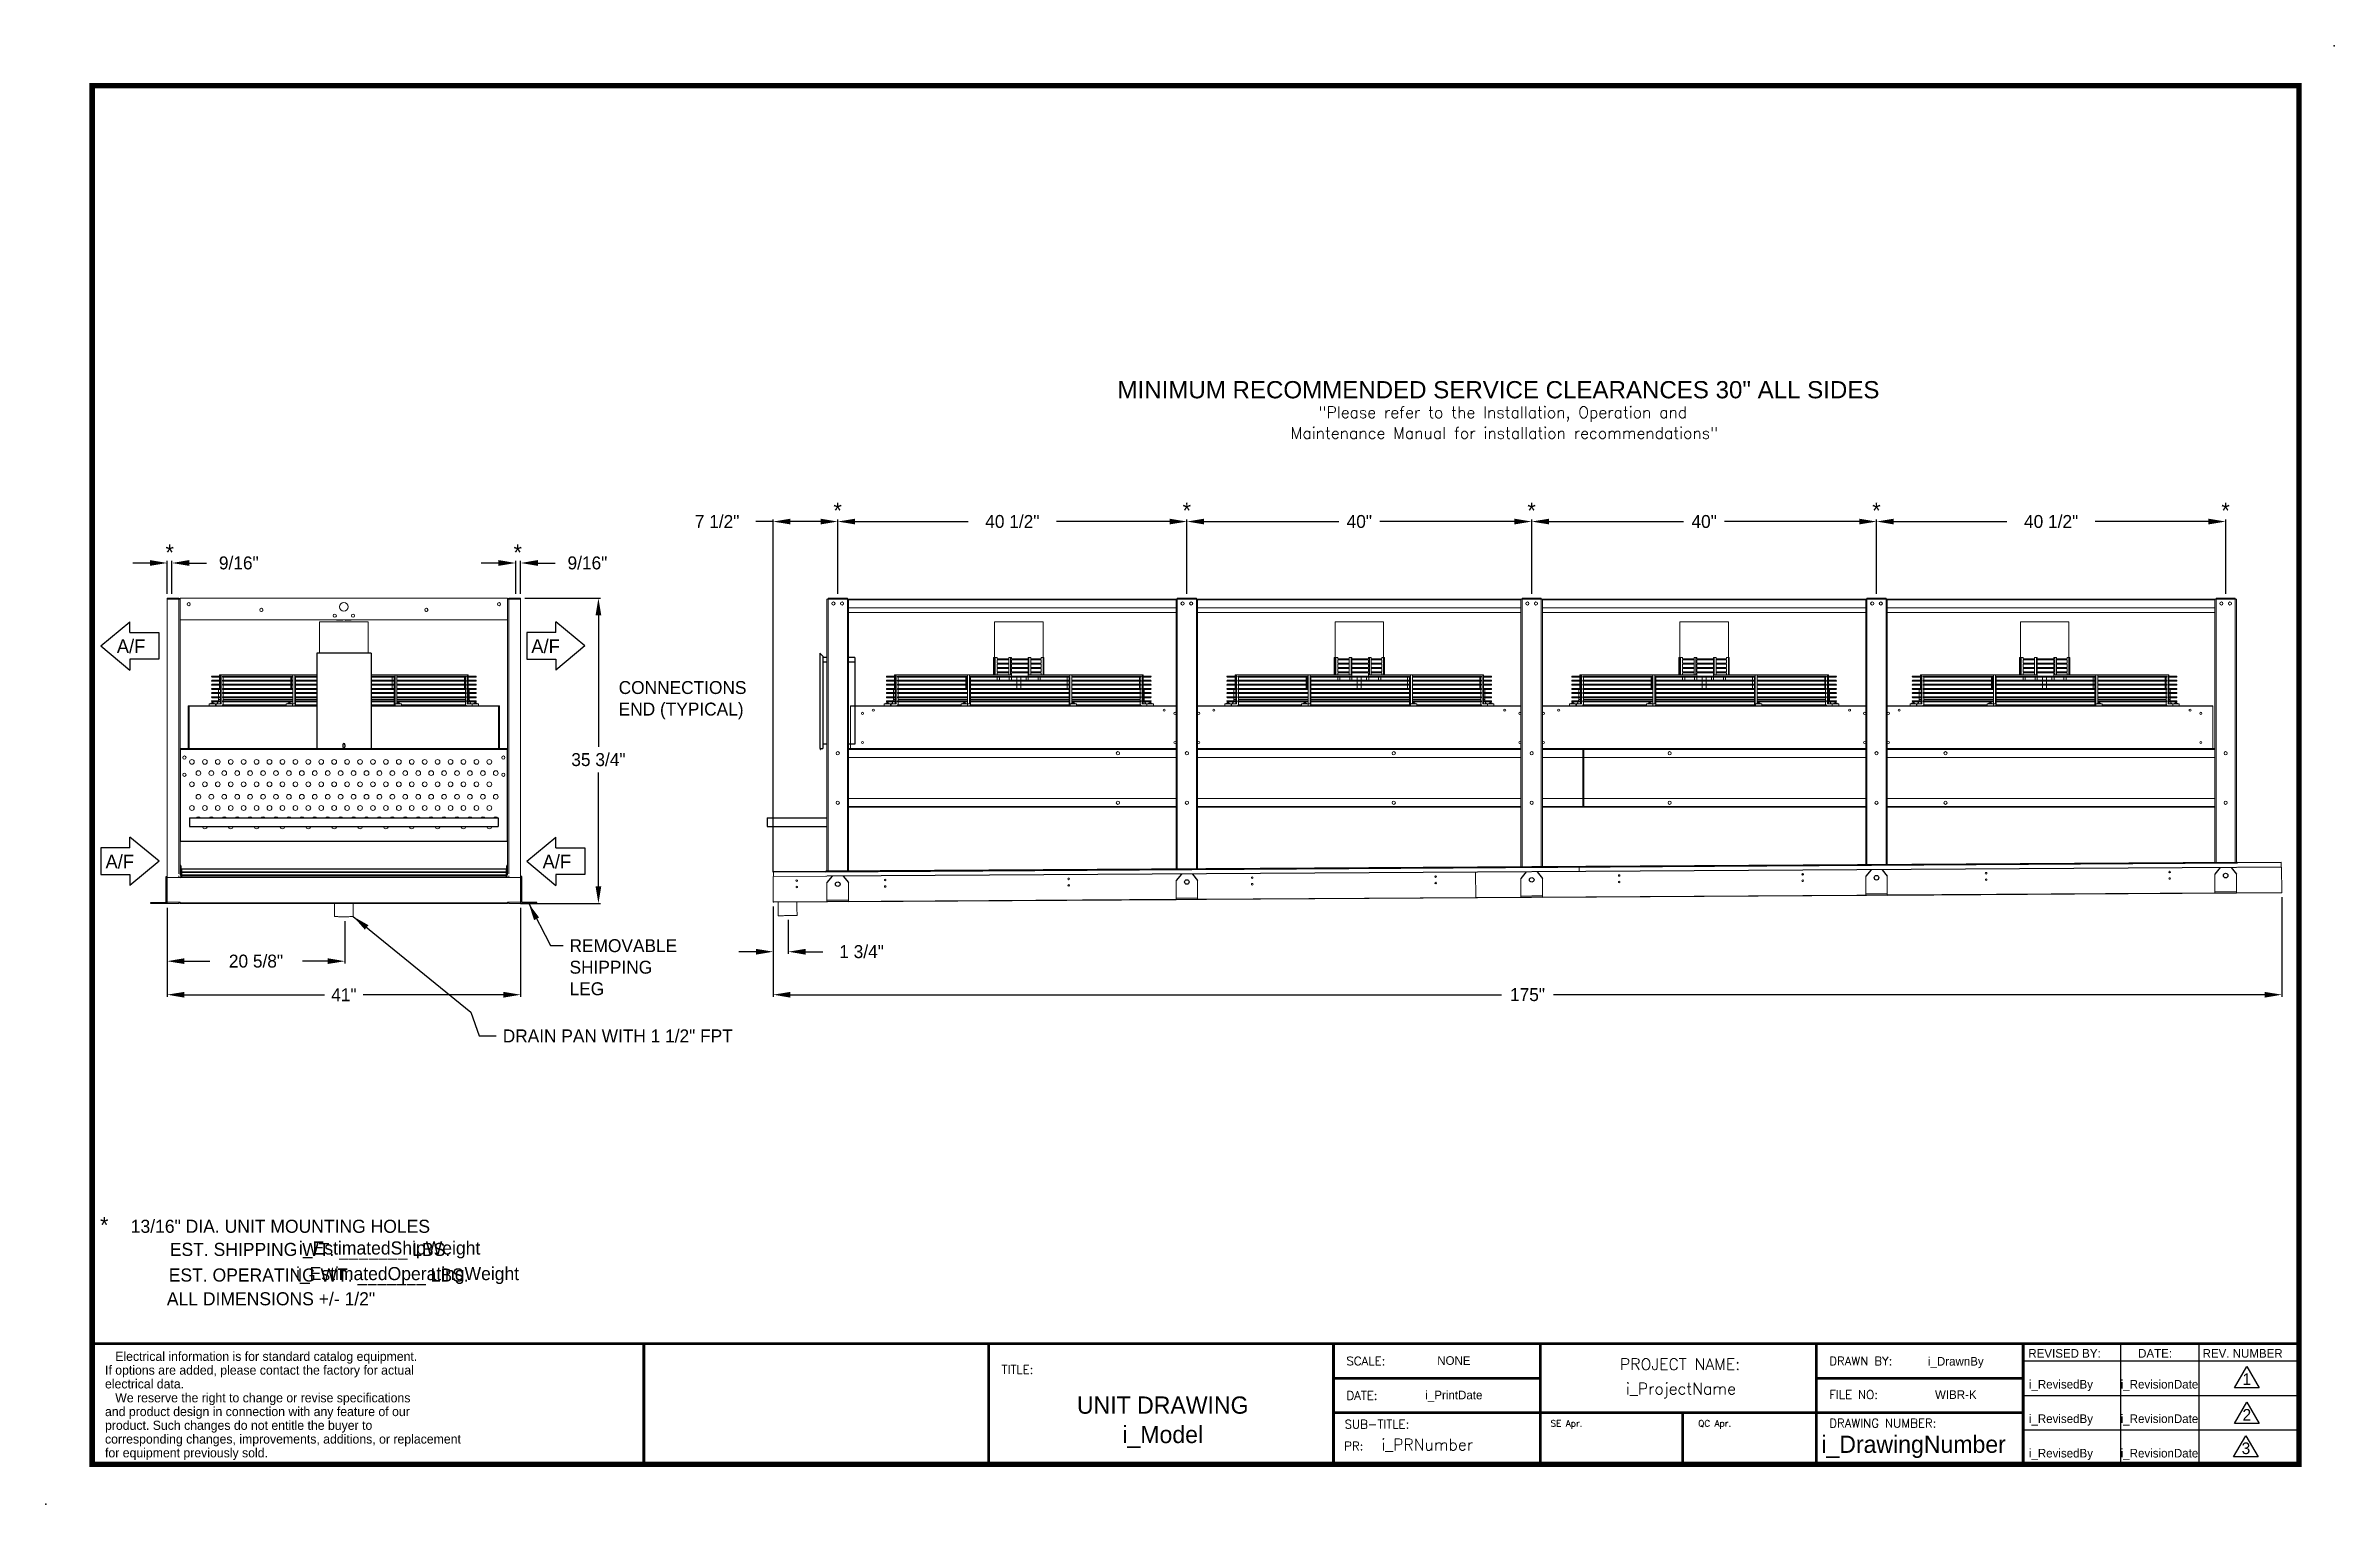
# Model space of a CAD drawing. Extents: x 6 to 271, y -23 to 146.
import ezdxf
from ezdxf.enums import TextEntityAlignment as Align

# ---------------------------------------------------------------- set-up
doc = ezdxf.new("R2010")
doc.units = 0
doc.header["$MEASUREMENT"] = 0
doc.layers.get('0').update_dxf_attribs({"linetype": 'CONTINUOUS'})
doc.layers.get('Defpoints').update_dxf_attribs({"linetype": 'CONTINUOUS'})
doc.styles.add('dimentions', font='ARIAL.TTF')
doc.styles.add('SIMPLEX', font='SIMPLEX')
doc.dimstyles.get("Standard").update_dxf_attribs({"dimtxt": 1.5, "dimasz": 2, "dimexe": 0.25, "dimexo": 0.5, "dimgap": 0.75, "dimtad": 0, "dimtih": 1, "dimtoh": 1, "dimdec": 4, "dimzin": 0, "dimdsep": 46, "dimlunit": 5, "dimtxsty": 'STANDARD', "dimcen": 0.125, "dimclrd": 1, "dimclre": 1, "dimclrt": 1, "dimadec": 0, "dimazin": 0, "dimtfac": 1, "dimtdec": 4, "dimtofl": 0, "dimtmove": 0, "dimatfit": 3, "dimfxl": 1, "dimfrac": 2, "dimtolj": 1, "dimtzin": 0, "dimarcsym": 0})

msp = doc.modelspace()

# ---------------------------------------------------------------- texts
at = {"color": 0, "lineweight": 30}
for s, height, style, p in [('MINIMUM RECOMMENDED SERVICE CLEARANCES 30" ALL SIDES', 1.99998, 'dimentions', (129.94739, 105.47224)), ('SE Apr.', 0.749993, 'SIMPLEX', (180.18161, -13.86548)), ('QC Apr.', 0.749993, 'SIMPLEX', (197.3109, -13.86548))]:
    msp.add_text(s, height=height, dxfattribs=dict(at, style=style)).set_placement(p)
at = {"color": 0, "style": 'SIMPLEX'}
for s, p in [('"Please refer to the Installation, Operation and', (174.6595, 103.18471)), ('Maintenance Manual for installation recommendations"', (174.8179, 100.77763)), ('PROJECT NAME:', (195.20741, -7.28234)), ('i_ProjectName', (195.30839, -10.12478))]:
    msp.add_text(s, height=1.3279867, dxfattribs=at).set_placement(p, align=Align.CENTER)
at = {"color": 0}
for s, height, p in [('*', 1.87063, (97.48674, 91.51023)), ('*', 1.87063, (137.98674, 91.51023)), ('*', 1.87063, (177.98674, 91.51023)), ('*', 1.87063, (217.98674, 91.51023)), ('*', 1.87063, (258.48674, 91.51023)), ('*', 1.87063, (20.00427, 86.64306)), ('*', 1.87063, (60.37309, 86.64306)), ('*', 1.87063, (12.41754, 8.59911)), ('EST. SHIPPING WT. _______ LBS.', 1.5199848, (36.27932, 5.94276)), ('i_EstimatedShipWeight', 1.5217292, (45.51786, 6.1088)), ('EST. OPERATING WT. _______ LBS.', 1.5199848, (37.2886, 2.96957)), ('i_EstimatedOperatingWeight', 1.5199848, (47.59767, 3.13561)), ('ALL DIMENSIONS +/- 1/2"', 1.5199848, (31.75397, 0.21106)), ('NONE', 0.99999, (168.9697, -6.69626)), ('i_DrawnBy', 0.99999, (227.19398, -6.78205)), ('1', 1.35154, (260.95552, -9.02329)), ('UNIT DRAWING', 1.99998, (135.19615, -12.36641)), ('i_PrintDate', 0.99999, (168.9697, -10.69622)), ('WIBR-K', 0.99999, (227.19398, -10.65101)), ('i_RevisedBy', 0.99999, (239.38829, -9.44688)), ('i_RevisionDate', 0.99999, (250.82045, -9.44688)), ('i_RevisedBy', 0.99999, (239.38829, -13.44684)), ('i_RevisionDate', 0.99999, (250.82045, -13.44684)), ('2', 1.35154, (260.95552, -13.17359)), ('i_Model', 1.99998, (135.19615, -15.77508)), ('i_DrawingNumber', 1.99998, (222.29665, -16.91083)), ('3', 1.35154, (260.85067, -17.05479)), ('i_RevisedBy', 0.99999, (239.38829, -17.4468)), ('i_RevisionDate', 0.99999, (250.82045, -17.4468))]:
    msp.add_text(s, height=height, dxfattribs=at).set_placement(p, align=Align.CENTER)
for s, height, p in [('A/F', 1.59375, (13.86795, 75.90717)), ('A/F', 1.59375, (63.25843, 50.91109)), ('13/16" DIA. UNIT MOUNTING HOLES', 1.5199848, (15.48474, 8.62543)), ('REVISED BY:', 0.99999, (235.6064, -5.86122)), ('DATE:', 0.99999, (248.34057, -5.86122)), ('REV. NUMBER', 0.99999, (255.81864, -5.86122))]:
    msp.add_text(s, height=height, dxfattribs=at).set_placement(p)
at = {"color": 0, "lineweight": 25}
for s, p in [('   Electrical information is for standard catalog equipment.', (12.50009, -6.24078)), ('If options are added, please contact the factory for actual', (12.50009, -7.83674)), ('electrical data.', (12.50009, -9.4327)), ('   We reserve the right to change or revise specifications', (12.50009, -11.04879)), ('and product design in connection with any feature of our', (12.50009, -12.64474)), ('product. Such changes do not entitle the buyer to', (12.50009, -14.2407)), ('corresponding changes, improvements, additions, or replacement ', (12.50009, -15.83666)), ('for equipment previously sold.', (12.50009, -17.43262))]:
    msp.add_text(s, height=1.063972, dxfattribs=at).set_placement(p)
at = {"color": 0, "style": 'SIMPLEX'}
for s, height, p in [('TITLE:', 0.99999, (116.50733, -7.74909)), ('SCALE:', 0.99999, (156.50693, -6.7491)), ('DRAWN BY:', 0.99999, (212.50637, -6.7491)), ('DATE:', 0.99999, (156.50693, -10.74906)), ('FILE NO:', 0.99999, (212.50637, -10.65238)), ('SUB-TITLE:', 0.99999, (156.29024, -14.08915)), ('DRAWING NUMBER:', 0.99999, (212.50637, -13.96772)), ('i_PRNumber', 1.327987, (160.55975, -16.618))]:
    msp.add_text(s, height=height, dxfattribs=at).set_placement(p)
msp.add_text('PR:', height=0.99999, dxfattribs=at).set_placement((158.46593, -16.618), align=Align.RIGHT)
at = {"color": 0, "char_height": 1.5}
for s, insert, attachment_point in [('CONNECTIONS\\PEND (TYPICAL)', (72.08579, 72.65772), 1), ('35 3/4"', (69.73619, 63.53382), 5), ('REMOVABLE\\PSHIPPING\\PLEG', (66.38632, 42.7013), 1), ('DRAIN PAN WITH 1 1/2" FPT', (58.63757, 32.22929), 1)]:
    msp.add_mtext(s, dxfattribs=dict(at, insert=insert, attachment_point=attachment_point))

# ---------------------------------------------------------------- blocks, each defined once
blk = doc.blocks.new('099front')
at = {"color": 0, "ltscale": 7}
for p, q in [((59.35, 106.85), (53.04, 106.85)), ((53.04, 106.85), (53.04, 95.79)), ((59.35, 106.85), (59.35, 95.79)), ((53.04, 95.79), (59.35, 95.79)), ((56.07, 96.23), (56.07, 95.98)), ((56.32, 96.23), (56.32, 95.98))]:
    blk.add_line(p, q, dxfattribs=at)
for centre, start, end in [((56.2, 96.23), 0, 180), ((56.2, 95.98), 180, 0)]:
    blk.add_arc(centre, 0.125, start, end, dxfattribs=at)
blk = doc.blocks.new('*D25')
at = {"color": 7, "lineweight": -2}
for p, q in [((17.71, 86.36), (15.71, 86.36)), ((19.71, 82.78), (19.71, 86.61)), ((20.27, 82.78), (20.27, 86.61)), ((22.27, 86.36), (24.27, 86.36))]:
    blk.add_line(p, q, dxfattribs=at)
at = {"color": 7}
for points in [[(17.71, 86.7), (17.71, 86.03), (19.71, 86.36)], [(22.27, 86.7), (22.27, 86.03), (20.27, 86.36)]]:
    blk.add_solid(points, dxfattribs=at)
at = {"layer": 'Defpoints', "color": 0}
for p in [(19.71, 86.36), (19.71, 82.28), (20.27, 82.28)]:
    blk.add_point(p, dxfattribs=at)
at = {"color": 7, "insert": (28.02, 86.36), "char_height": 1.5, "attachment_point": 5}
blk.add_mtext('\\A1;9/16"', dxfattribs=at)
blk = doc.blocks.new('*D26')
at = {"color": 7, "lineweight": -2}
for p, q in [((58.14, 86.36), (56.14, 86.36)), ((60.14, 82.78), (60.14, 86.61)), ((60.71, 82.78), (60.71, 86.61)), ((62.71, 86.36), (64.71, 86.36))]:
    blk.add_line(p, q, dxfattribs=at)
at = {"color": 7}
for points in [[(58.14, 86.7), (58.14, 86.03), (60.14, 86.36)], [(62.71, 86.7), (62.71, 86.03), (60.71, 86.36)]]:
    blk.add_solid(points, dxfattribs=at)
at = {"layer": 'Defpoints', "color": 0}
for p in [(60.14, 86.36), (60.14, 82.28), (60.71, 82.28)]:
    blk.add_point(p, dxfattribs=at)
at = {"color": 7, "insert": (68.46, 86.36), "char_height": 1.5, "attachment_point": 5}
blk.add_mtext('\\A1;9/16"', dxfattribs=at)
blk = doc.blocks.new('Air Flow Arror')
for p, q in [((-1.54, 6.74), (-4.35, 3.37)), ((-1.54, 6.74), (1.26, 3.37)), ((-3.09, 3.37), (-4.35, 3.37)), ((-3.09, 3.37), (-3.09, 0)), ((0, 0), (0, 3.37)), ((0, 3.37), (1.26, 3.37)), ((-3.09, 0), (0, 0))]:
    blk.add_line(p, q)
blk.add_text('A/F', height=1.594, rotation=90).set_placement((-0.71, 0.53))
blk = doc.blocks.new('*D27')
at = {"color": 7, "lineweight": -2}
for p, q in [((19.71, 46.35), (19.71, 36.01)), ((60.71, 46.35), (60.71, 36.01)), ((21.71, 36.26), (37.96, 36.26)), ((58.71, 36.26), (42.46, 36.26))]:
    blk.add_line(p, q, dxfattribs=at)
at = {"color": 7}
for points in [[(21.71, 36.59), (21.71, 35.92), (19.71, 36.26)], [(58.71, 36.59), (58.71, 35.92), (60.71, 36.26)]]:
    blk.add_solid(points, dxfattribs=at)
at = {"layer": 'Defpoints', "color": 0}
for p in [(19.71, 46.85), (60.71, 46.85), (60.71, 36.26)]:
    blk.add_point(p, dxfattribs=at)
at = {"color": 7, "insert": (40.21, 36.26), "char_height": 1.5, "attachment_point": 5}
blk.add_mtext('\\A1;41"', dxfattribs=at)
blk = doc.blocks.new('*D28')
at = {"color": 7, "lineweight": -2}
for p, q in [((19.71, 46.35), (19.71, 39.9)), ((40.32, 44.81), (40.32, 39.9)), ((21.71, 40.15), (24.64, 40.15)), ((38.32, 40.15), (35.39, 40.15))]:
    blk.add_line(p, q, dxfattribs=at)
at = {"color": 7}
for points in [[(21.71, 40.49), (21.71, 39.82), (19.71, 40.15)], [(38.32, 40.49), (38.32, 39.82), (40.32, 40.15)]]:
    blk.add_solid(points, dxfattribs=at)
at = {"layer": 'Defpoints', "color": 0}
for p in [(19.71, 46.85), (40.32, 45.31), (40.32, 40.15)]:
    blk.add_point(p, dxfattribs=at)
at = {"color": 7, "insert": (30.01, 40.15), "char_height": 1.5, "attachment_point": 5}
blk.add_mtext('\\A1;20 5/8"', dxfattribs=at)
blk = doc.blocks.new('*D29')
at = {"color": 7, "lineweight": -2}
for p, q in [((97.5, 82.78), (97.5, 91.42)), ((99.5, 91.17), (112.62, 91.17)), ((136, 91.17), (122.87, 91.17)), ((138, 82.78), (138, 91.42))]:
    blk.add_line(p, q, dxfattribs=at)
at = {"color": 7}
for points in [[(99.5, 91.5), (99.5, 90.84), (97.5, 91.17)], [(136, 91.5), (136, 90.84), (138, 91.17)]]:
    blk.add_solid(points, dxfattribs=at)
at = {"layer": 'Defpoints', "color": 0}
for p in [(138, 91.17), (97.5, 82.28), (138, 82.28)]:
    blk.add_point(p, dxfattribs=at)
at = {"color": 7, "insert": (117.75, 91.17), "char_height": 1.5, "attachment_point": 5}
blk.add_mtext('\\A1;40 1/2"', dxfattribs=at)
blk = doc.blocks.new('*D30')
at = {"color": 7, "lineweight": -2}
for p, q in [((138, 82.78), (138, 91.42)), ((140, 91.17), (155.62, 91.17)), ((176, 91.17), (160.37, 91.17)), ((178, 82.78), (178, 91.42))]:
    blk.add_line(p, q, dxfattribs=at)
at = {"color": 7}
for points in [[(140, 91.5), (140, 90.84), (138, 91.17)], [(176, 91.5), (176, 90.84), (178, 91.17)]]:
    blk.add_solid(points, dxfattribs=at)
at = {"layer": 'Defpoints', "color": 0}
for p in [(178, 91.17), (138, 82.28), (178, 82.28)]:
    blk.add_point(p, dxfattribs=at)
at = {"color": 7, "insert": (158, 91.17), "char_height": 1.5, "attachment_point": 5}
blk.add_mtext('\\A1;40"', dxfattribs=at)
blk = doc.blocks.new('*D31')
at = {"color": 7, "lineweight": -2}
for p, q in [((178, 82.78), (178, 91.42)), ((180, 91.17), (195.62, 91.17)), ((216, 91.17), (200.37, 91.17)), ((218, 82.78), (218, 91.42))]:
    blk.add_line(p, q, dxfattribs=at)
at = {"color": 7}
for points in [[(180, 91.5), (180, 90.84), (178, 91.17)], [(216, 91.5), (216, 90.84), (218, 91.17)]]:
    blk.add_solid(points, dxfattribs=at)
at = {"layer": 'Defpoints', "color": 0}
for p in [(218, 91.17), (178, 82.28), (218, 82.28)]:
    blk.add_point(p, dxfattribs=at)
at = {"color": 7, "insert": (198, 91.17), "char_height": 1.5, "attachment_point": 5}
blk.add_mtext('\\A1;40"', dxfattribs=at)
blk = doc.blocks.new('*D32')
at = {"color": 7, "lineweight": -2}
for p, q in [((218, 82.78), (218, 91.42)), ((220, 91.17), (233.12, 91.17)), ((256.5, 91.17), (243.37, 91.17)), ((258.5, 82.78), (258.5, 91.42))]:
    blk.add_line(p, q, dxfattribs=at)
at = {"color": 7}
for points in [[(220, 91.5), (220, 90.84), (218, 91.17)], [(256.5, 91.5), (256.5, 90.84), (258.5, 91.17)]]:
    blk.add_solid(points, dxfattribs=at)
at = {"layer": 'Defpoints', "color": 0}
for p in [(258.5, 91.17), (218, 82.28), (258.5, 82.28)]:
    blk.add_point(p, dxfattribs=at)
at = {"color": 7, "insert": (238.25, 91.17), "char_height": 1.5, "attachment_point": 5}
blk.add_mtext('\\A1;40 1/2"', dxfattribs=at)
blk = doc.blocks.new('*D33')
at = {"color": 7, "lineweight": -2}
for p, q in [((90, 91.17), (88, 91.17)), ((90, 50.49), (90, 91.42)), ((95.5, 91.17), (92, 91.17)), ((97.5, 82.78), (97.5, 91.42))]:
    blk.add_line(p, q, dxfattribs=at)
at = {"color": 7}
for points in [[(92, 91.5), (92, 90.84), (90, 91.17)], [(95.5, 91.5), (95.5, 90.84), (97.5, 91.17)]]:
    blk.add_solid(points, dxfattribs=at)
at = {"layer": 'Defpoints', "color": 0}
for p in [(97.5, 91.17), (97.5, 82.28), (90, 49.99)]:
    blk.add_point(p, dxfattribs=at)
at = {"color": 7, "insert": (83.5, 91.17), "char_height": 1.5, "attachment_point": 5}
blk.add_mtext('\\A1;7 1/2"', dxfattribs=at)
blk = doc.blocks.new('*D34')
at = {"color": 7, "lineweight": -2}
for p, q in [((90.01, 46.49), (90.01, 36.01)), ((265.01, 47.57), (265.01, 36.01)), ((92.01, 36.26), (174.51, 36.26)), ((263.01, 36.26), (180.51, 36.26))]:
    blk.add_line(p, q, dxfattribs=at)
at = {"color": 7}
for points in [[(92.01, 36.59), (92.01, 35.92), (90.01, 36.26)], [(263.01, 36.59), (263.01, 35.92), (265.01, 36.26)]]:
    blk.add_solid(points, dxfattribs=at)
at = {"layer": 'Defpoints', "color": 0}
for p in [(265.01, 48.07), (90.01, 46.99), (265.01, 36.26)]:
    blk.add_point(p, dxfattribs=at)
at = {"color": 7, "insert": (177.51, 36.26), "char_height": 1.5, "attachment_point": 5}
blk.add_mtext('\\A1;175"', dxfattribs=at)
blk = doc.blocks.new('*D35')
at = {"color": 7, "lineweight": -2}
for p, q in [((90.01, 46.49), (90.01, 41)), ((91.76, 44.94), (91.76, 41)), ((88.01, 41.25), (86.01, 41.25)), ((93.76, 41.25), (95.76, 41.25))]:
    blk.add_line(p, q, dxfattribs=at)
at = {"color": 7}
for points in [[(88.01, 41.58), (88.01, 40.91), (90.01, 41.25)], [(93.76, 41.58), (93.76, 40.91), (91.76, 41.25)]]:
    blk.add_solid(points, dxfattribs=at)
at = {"layer": 'Defpoints', "color": 0}
for p in [(90.01, 46.99), (91.76, 45.44), (90.01, 41.25)]:
    blk.add_point(p, dxfattribs=at)
at = {"color": 7, "insert": (100.26, 41.25), "char_height": 1.5, "attachment_point": 5}
blk.add_mtext('\\A1;1 3/4"', dxfattribs=at)

# ---------------------------------------------------------------- dimensions: what is measured, and where the dimension line sits
at = {"color": 0}
for base, p1, p2, picture, middle in [((97.495161, 91.169488), (89.995305, 49.987223), (97.495161, 82.283817), '*D33', (83.495305, 91.169488)), ((137.99516, 91.16949), (97.49516, 82.28382), (137.99516, 82.28382), '*D29', (117.74516, 91.16949)), ((19.70728, 86.36259), (20.26978, 82.28392), (19.70728, 82.28392), '*D25', (28.01978, 86.36259)), ((60.14478, 86.36259), (60.70728, 82.28392), (60.14478, 82.28392), '*D26', (68.45728, 86.36259)), ((60.70728, 36.2579), (19.70728, 46.84632), (60.70728, 46.84632), '*D27', (40.20728, 36.2579)), ((90.01394, 41.24759), (91.75716, 45.43558), (90.01394, 46.98728), '*D35', (100.25716, 41.24759))]:
    dim = msp.add_linear_dim(base=base, p1=p1, p2=p2, dimstyle='Standard', override={"dimpost": '"', "dimclrd": 7, "dimclre": 7, "dimclrt": 7}, dxfattribs=at)
    dim.commit()
    dim.dimension.update_dxf_attribs({"geometry": picture, "text_midpoint": middle, "dimtype": 160})
for base, p1, p2, picture, middle in [((258.49516, 91.16949), (217.99516, 82.28382), (258.49516, 82.28382), '*D32', (238.24516, 91.16949)), ((177.99516, 91.16949), (137.99516, 82.28382), (177.99516, 82.28382), '*D30', (157.99516, 91.16949)), ((217.99516, 91.16949), (177.99516, 82.28382), (217.99516, 82.28382), '*D31', (197.99516, 91.16949)), ((265.01057, 36.2579), (90.01394, 46.98728), (265.01057, 48.07424), '*D34', (177.51225, 36.2579)), ((40.31582, 40.15287), (19.70728, 46.84632), (40.31582, 45.3112), '*D28', (30.01155, 40.15287))]:
    dim = msp.add_linear_dim(base=base, p1=p1, p2=p2, dimstyle='Standard', override={"dimpost": '"', "dimclrd": 7, "dimclre": 7, "dimclrt": 7}, dxfattribs=at)
    dim.commit()
    dim.dimension.update_dxf_attribs({"geometry": picture, "text_midpoint": middle})

# ---------------------------------------------------------------- linework, layer by layer
at = {"color": 0, "linetype": 'Continuous', "lineweight": 15}
for p, q in [((19.70728, 82.28382), (19.70728, 82.14932)), ((21.07178, 82.28382), (19.70728, 82.28382)), ((21.07178, 82.14932), (19.70728, 82.14932)), ((19.70728, 82.14832), (19.70728, 46.98182)), ((21.07178, 82.14832), (19.70728, 82.14832)), ((21.07178, 82.14932), (21.07178, 82.28382)), ((21.07178, 82.14832), (21.20728, 82.14832)), ((21.07178, 82.14832), (21.07178, 50.28843)), ((59.20728, 82.28382), (21.20728, 82.28382)), ((21.20728, 82.28382), (21.20728, 82.14832)), ((21.20728, 50.15297), (21.20728, 82.14832)), ((21.20728, 79.78382), (59.20728, 79.78382)), ((40.00388, 79.67697), (38.65053, 79.78382)), ((40.01232, 79.78382), (40.00388, 79.67697)), ((40.41067, 79.67697), (40.40223, 79.78382)), ((41.76402, 79.78382), (40.41067, 79.67697)), ((59.20728, 82.14832), (59.20728, 82.28382)), ((59.20728, 50.15297), (59.20728, 82.14832)), ((59.20728, 82.14832), (59.34278, 82.14832)), ((59.34278, 82.28382), (59.34278, 82.14932)), ((59.34278, 82.28382), (60.70728, 82.28382)), ((59.34278, 82.14932), (60.70728, 82.14932)), ((59.34278, 82.14832), (60.70728, 82.14832)), ((59.34278, 50.28843), (59.34278, 82.14832)), ((60.70728, 82.28382), (60.70728, 82.14932)), ((60.70728, 82.14832), (60.70728, 46.98182)), ((96.24517, 82.14832), (96.37967, 82.14832)), ((96.24517, 82.14832), (96.24517, 50.58269)), ((96.37967, 82.14832), (96.37967, 50.58352)), ((96.38066, 82.14832), (96.37967, 82.14832)), ((96.38066, 82.28382), (96.38066, 82.14932)), ((96.38066, 82.28382), (98.60966, 82.28382)), ((96.38066, 82.14932), (98.60966, 82.14932)), ((96.38066, 82.14832), (96.38066, 82.14932)), ((96.38066, 82.14832), (98.60966, 82.14832)), ((96.38066, 50.58353), (96.38066, 82.14832)), ((98.60966, 82.28382), (98.60966, 82.14932)), ((98.60966, 82.14832), (98.60966, 82.14932)), ((98.60966, 50.59737), (98.60966, 82.14832)), ((98.61066, 82.14832), (98.60966, 82.14832)), ((98.61066, 82.14832), (98.61066, 50.59738)), ((98.74516, 82.14832), (98.61066, 82.14832)), ((98.74516, 82.14832), (98.74516, 50.59821)), ((98.74516, 82.09532), (136.74516, 82.09532)), ((98.74516, 81.16403), (136.74516, 81.16403)), ((98.74516, 80.60173), (104.55766, 80.60173)), ((104.93266, 80.60173), (130.55766, 80.60173)), ((130.93267, 80.60173), (136.74516, 80.60173)), ((136.74516, 82.14832), (136.74516, 50.83424)), ((136.74516, 82.14832), (136.87966, 82.14832)), ((136.87966, 82.14832), (136.87966, 50.83508)), ((136.88066, 82.14832), (136.87966, 82.14832)), ((136.88066, 82.28382), (136.88066, 82.14932)), ((136.88066, 82.28382), (139.10966, 82.28382)), ((136.88066, 82.14932), (139.10966, 82.14932)), ((136.88066, 82.14832), (136.88066, 82.14932)), ((136.88066, 82.14832), (139.10966, 82.14832)), ((136.88066, 50.83508), (136.88066, 82.14832)), ((139.10966, 82.28382), (139.10966, 82.14932)), ((139.10966, 82.14832), (139.10966, 82.14932)), ((139.11066, 82.14832), (139.10966, 82.14832)), ((139.10966, 50.84893), (139.10966, 82.14832)), ((139.24516, 82.14832), (139.11066, 82.14832)), ((139.11066, 82.14832), (139.11066, 50.84894)), ((139.24516, 82.14832), (139.24516, 50.84977)), ((139.24516, 82.09532), (176.74516, 82.09532)), ((139.24516, 81.16403), (176.74516, 81.16403)), ((139.24516, 80.60173), (145.05766, 80.60173)), ((145.43266, 80.60173), (170.55766, 80.60173)), ((170.93266, 80.60173), (176.74516, 80.60173)), ((176.74516, 82.14832), (176.74516, 51.0827)), ((176.74516, 82.14832), (176.87966, 82.14832)), ((176.87966, 82.14832), (176.87966, 51.08353)), ((176.88066, 82.14832), (176.87966, 82.14832)), ((176.88066, 82.28382), (176.88066, 82.14932)), ((176.88066, 82.28382), (179.10966, 82.28382)), ((176.88066, 82.14932), (179.10966, 82.14932)), ((176.88066, 82.14832), (176.88066, 82.14932)), ((176.88066, 82.14832), (179.10966, 82.14832)), ((176.88066, 51.08354), (176.88066, 82.14832)), ((179.10966, 82.28382), (179.10966, 82.14932)), ((179.10966, 82.14832), (179.10966, 82.14932)), ((179.11066, 82.14832), (179.10966, 82.14832)), ((179.10966, 51.09738), (179.10966, 82.14832)), ((179.24516, 82.14832), (179.11066, 82.14832)), ((179.11066, 82.14832), (179.11066, 51.09739)), ((179.24516, 82.14832), (179.24516, 51.09822)), ((179.24516, 82.09532), (216.74516, 82.09532)), ((179.24516, 81.16403), (216.74516, 81.16403)), ((179.24516, 80.60173), (185.05766, 80.60173)), ((185.43266, 80.60173), (210.55766, 80.60173)), ((210.93266, 80.60173), (216.74516, 80.60173)), ((216.74516, 82.14832), (216.74516, 51.33115)), ((216.74516, 82.14832), (216.87966, 82.14832)), ((216.87966, 82.14832), (216.87966, 51.33198)), ((216.88066, 82.14832), (216.87966, 82.14832)), ((216.88066, 82.28382), (216.88066, 82.14932)), ((216.88066, 82.28382), (219.10966, 82.28382)), ((216.88066, 82.14932), (219.10966, 82.14932)), ((216.88066, 82.14832), (216.88066, 82.14932)), ((216.88066, 82.14832), (219.10966, 82.14832)), ((216.88066, 51.33199), (216.88066, 82.14832)), ((219.10966, 82.28382), (219.10966, 82.14932)), ((219.10966, 82.14832), (219.10966, 82.14932)), ((219.11066, 82.14832), (219.10966, 82.14832)), ((219.10966, 51.34583), (219.10966, 82.14832)), ((219.24516, 82.14832), (219.11066, 82.14832)), ((219.11066, 82.14832), (219.11066, 51.34584)), ((219.24516, 82.14832), (219.24516, 51.34668)), ((219.24516, 82.09532), (257.24516, 82.09532)), ((219.24516, 81.16403), (257.24516, 81.16403)), ((219.24516, 80.60173), (225.05766, 80.60173)), ((225.43266, 80.60173), (251.05766, 80.60173)), ((251.43266, 80.60173), (257.24516, 80.60173)), ((257.24516, 82.14832), (257.24516, 51.5827)), ((257.24516, 82.14832), (257.37966, 82.14832)), ((257.37966, 82.14832), (257.37966, 51.58354)), ((257.38066, 82.14832), (257.37966, 82.14832)), ((257.38066, 82.28382), (257.38066, 82.14932)), ((257.38066, 82.28382), (259.60966, 82.28382)), ((257.38066, 82.14932), (259.60966, 82.14932)), ((257.38066, 82.14832), (257.38066, 82.14932)), ((257.38066, 82.14832), (259.60966, 82.14832)), ((257.38066, 51.58355), (257.38066, 82.14832)), ((259.60966, 82.28382), (259.60966, 82.14932)), ((259.60966, 82.14832), (259.60966, 82.14932)), ((259.61066, 82.14832), (259.60966, 82.14832)), ((259.60966, 51.59739), (259.60966, 82.14832)), ((259.74516, 82.14832), (259.61066, 82.14832)), ((259.61066, 82.14832), (259.61066, 51.5974)), ((259.74516, 82.14832), (259.74516, 51.59823)), ((43.01978, 79.52732), (37.39478, 79.52732)), ((119.57146, 79.52732), (115.68266, 79.52732)), ((121.30766, 79.52732), (119.57146, 79.52732)), ((159.07146, 79.52732), (155.18266, 79.52732)), ((160.80767, 79.52732), (159.07146, 79.52732)), ((199.07146, 79.52732), (195.18266, 79.52732)), ((200.80766, 79.52732), (199.07146, 79.52732)), ((238.57146, 79.52732), (234.68266, 79.52732)), ((240.30766, 79.52732), (238.57146, 79.52732)), ((115.57795, 75.39132), (115.57795, 73.39632)), ((115.67133, 75.39132), (115.57795, 75.39132)), ((115.7647, 75.39132), (115.67133, 75.39132)), ((115.67133, 75.39132), (115.67133, 73.39632)), ((115.7647, 75.39132), (115.7647, 73.39632)), ((115.99013, 75.39132), (115.7647, 75.39132)), ((115.99013, 75.24049), (115.99013, 75.39132)), ((117.32549, 75.24143), (115.99013, 75.24143)), ((115.99013, 74.74049), (115.99013, 75.12237)), ((115.99013, 75.12143), (117.32549, 75.12143)), ((117.32549, 74.74143), (115.99013, 74.74143)), ((115.99013, 74.2405), (115.99013, 74.62237)), ((115.99013, 74.62143), (117.32549, 74.62143)), ((117.55092, 75.39132), (117.32549, 75.39132)), ((117.32549, 75.39132), (117.32549, 73.39632)), ((117.55092, 75.39132), (117.55092, 73.39632)), ((117.6443, 75.39132), (117.55092, 75.39132)), ((117.6443, 75.24049), (117.6443, 75.39132)), ((119.57146, 75.24143), (117.6443, 75.24143)), ((117.6443, 74.74049), (117.6443, 75.12237)), ((117.6443, 75.12143), (119.57146, 75.12143)), ((119.57146, 74.74143), (117.6443, 74.74143)), ((117.6443, 74.2405), (117.6443, 74.62237)), ((117.6443, 74.62143), (119.57146, 74.62143)), ((119.57146, 75.24143), (119.57146, 75.39132)), ((119.57146, 75.39132), (119.66484, 75.39132)), ((119.57146, 74.74143), (119.57146, 75.12143)), ((119.57146, 74.24143), (119.57146, 74.62143)), ((119.66484, 75.39132), (119.66484, 73.39632)), ((119.89026, 75.39132), (119.66484, 75.39132)), ((119.89026, 75.39132), (119.89026, 73.39632)), ((121.09357, 75.24143), (119.89026, 75.24143)), ((119.89026, 75.12143), (121.09357, 75.12143)), ((121.09357, 74.74143), (119.89026, 74.74143)), ((119.89026, 74.62143), (121.09357, 74.62143)), ((121.09357, 75.24143), (121.09357, 75.39132)), ((121.09357, 75.39132), (121.319, 75.39132)), ((121.09357, 74.74143), (121.09357, 75.12143)), ((121.09357, 74.24143), (121.09357, 74.62143)), ((121.319, 75.39132), (121.319, 73.39632)), ((121.41238, 75.39132), (121.319, 75.39132)), ((121.41238, 75.39132), (121.41238, 73.39632)), ((155.07795, 75.39132), (155.07795, 73.39632)), ((155.17132, 75.39132), (155.07795, 75.39132)), ((155.2647, 75.39132), (155.17132, 75.39132)), ((155.17132, 75.39132), (155.17132, 73.39632)), ((155.2647, 75.39132), (155.2647, 73.39632)), ((155.49013, 75.39132), (155.2647, 75.39132)), ((155.49013, 75.24049), (155.49013, 75.39132)), ((156.82549, 75.24143), (155.49013, 75.24143)), ((155.49013, 74.74049), (155.49013, 75.12237)), ((155.49013, 75.12143), (156.82549, 75.12143)), ((156.82549, 74.74143), (155.49013, 74.74143)), ((155.49013, 74.2405), (155.49013, 74.62237)), ((155.49013, 74.62143), (156.82549, 74.62143)), ((157.05092, 75.39132), (156.82549, 75.39132)), ((156.82549, 75.39132), (156.82549, 73.39632)), ((157.05092, 75.39132), (157.05092, 73.39632)), ((157.14429, 75.39132), (157.05092, 75.39132)), ((157.14429, 75.24049), (157.14429, 75.39132)), ((159.07146, 75.24143), (157.14429, 75.24143)), ((157.14429, 74.74049), (157.14429, 75.12237)), ((157.14429, 75.12143), (159.07146, 75.12143)), ((159.07146, 74.74143), (157.14429, 74.74143)), ((157.14429, 74.2405), (157.14429, 74.62237)), ((157.14429, 74.62143), (159.07146, 74.62143)), ((159.07146, 75.24143), (159.07146, 75.39132)), ((159.07146, 75.39132), (159.16483, 75.39132)), ((159.07146, 74.74143), (159.07146, 75.12143)), ((159.07146, 74.24143), (159.07146, 74.62143)), ((159.16483, 75.39132), (159.16483, 73.39632)), ((159.39026, 75.39132), (159.16483, 75.39132)), ((159.39026, 75.39132), (159.39026, 73.39632)), ((160.59357, 75.24143), (159.39026, 75.24143)), ((159.39026, 75.12143), (160.59357, 75.12143)), ((160.59357, 74.74143), (159.39026, 74.74143)), ((159.39026, 74.62143), (160.59357, 74.62143)), ((160.59357, 75.24143), (160.59357, 75.39132)), ((160.59357, 75.39132), (160.819, 75.39132)), ((160.59357, 74.74143), (160.59357, 75.12143)), ((160.59357, 74.24143), (160.59357, 74.62143)), ((160.819, 75.39132), (160.819, 73.39632)), ((160.91238, 75.39132), (160.819, 75.39132)), ((160.91238, 75.39132), (160.91238, 73.39632)), ((195.07795, 75.39132), (195.07795, 73.39632)), ((195.17132, 75.39132), (195.07795, 75.39132)), ((195.2647, 75.39132), (195.17132, 75.39132)), ((195.17132, 75.39132), (195.17132, 73.39632)), ((195.2647, 75.39132), (195.2647, 73.39632)), ((195.49013, 75.39132), (195.2647, 75.39132)), ((195.49013, 75.24049), (195.49013, 75.39132)), ((196.82549, 75.24143), (195.49013, 75.24143)), ((195.49013, 74.74049), (195.49013, 75.12237)), ((195.49013, 75.12143), (196.82549, 75.12143)), ((196.82549, 74.74143), (195.49013, 74.74143)), ((195.49013, 74.2405), (195.49013, 74.62237)), ((195.49013, 74.62143), (196.82549, 74.62143)), ((197.05092, 75.39132), (196.82549, 75.39132)), ((196.82549, 75.39132), (196.82549, 73.39632)), ((197.05092, 75.39132), (197.05092, 73.39632)), ((197.14429, 75.39132), (197.05092, 75.39132)), ((197.14429, 75.24049), (197.14429, 75.39132)), ((199.07146, 75.24143), (197.14429, 75.24143)), ((197.14429, 74.74049), (197.14429, 75.12237)), ((197.14429, 75.12143), (199.07146, 75.12143)), ((199.07146, 74.74143), (197.14429, 74.74143)), ((197.14429, 74.2405), (197.14429, 74.62237)), ((197.14429, 74.62143), (199.07146, 74.62143)), ((199.07146, 75.24143), (199.07146, 75.39132)), ((199.07146, 75.39132), (199.16483, 75.39132)), ((199.07146, 74.74143), (199.07146, 75.12143)), ((199.07146, 74.24143), (199.07146, 74.62143)), ((199.16483, 75.39132), (199.16483, 73.39632)), ((199.39026, 75.39132), (199.16483, 75.39132)), ((199.39026, 75.39132), (199.39026, 73.39632)), ((200.59357, 75.24143), (199.39026, 75.24143)), ((199.39026, 75.12143), (200.59357, 75.12143)), ((200.59357, 74.74143), (199.39026, 74.74143)), ((199.39026, 74.62143), (200.59357, 74.62143)), ((200.59357, 75.24143), (200.59357, 75.39132)), ((200.59357, 75.39132), (200.819, 75.39132)), ((200.59357, 74.74143), (200.59357, 75.12143)), ((200.59357, 74.24143), (200.59357, 74.62143)), ((200.819, 75.39132), (200.819, 73.39632)), ((200.91238, 75.39132), (200.819, 75.39132)), ((200.91238, 75.39132), (200.91238, 73.39632)), ((234.57795, 75.39132), (234.57795, 73.39632)), ((234.67132, 75.39132), (234.57795, 75.39132)), ((234.7647, 75.39132), (234.67132, 75.39132)), ((234.67132, 75.39132), (234.67132, 73.39632)), ((234.7647, 75.39132), (234.7647, 73.39632)), ((234.99013, 75.39132), (234.7647, 75.39132)), ((234.99013, 75.24049), (234.99013, 75.39132)), ((236.32549, 75.24143), (234.99013, 75.24143)), ((234.99013, 74.74049), (234.99013, 75.12237)), ((234.99013, 75.12143), (236.32549, 75.12143)), ((236.32549, 74.74143), (234.99013, 74.74143)), ((234.99013, 74.2405), (234.99013, 74.62237)), ((234.99013, 74.62143), (236.32549, 74.62143)), ((236.55092, 75.39132), (236.32549, 75.39132)), ((236.32549, 75.39132), (236.32549, 73.39632)), ((236.55092, 75.39132), (236.55092, 73.39632)), ((236.64429, 75.39132), (236.55092, 75.39132)), ((236.64429, 75.24049), (236.64429, 75.39132)), ((238.57146, 75.24143), (236.64429, 75.24143)), ((236.64429, 74.74049), (236.64429, 75.12237)), ((236.64429, 75.12143), (238.57146, 75.12143)), ((238.57146, 74.74143), (236.64429, 74.74143)), ((236.64429, 74.2405), (236.64429, 74.62237)), ((236.64429, 74.62143), (238.57146, 74.62143)), ((238.57146, 75.24143), (238.57146, 75.39132)), ((238.57146, 75.39132), (238.66483, 75.39132)), ((238.57146, 74.74143), (238.57146, 75.12143)), ((238.57146, 74.24143), (238.57146, 74.62143)), ((238.66483, 75.39132), (238.66483, 73.39632)), ((238.89026, 75.39132), (238.66483, 75.39132)), ((238.89026, 75.39132), (238.89026, 73.39632)), ((240.09357, 75.24143), (238.89026, 75.24143)), ((238.89026, 75.12143), (240.09357, 75.12143)), ((240.09357, 74.74143), (238.89026, 74.74143)), ((238.89026, 74.62143), (240.09357, 74.62143)), ((240.09357, 75.24143), (240.09357, 75.39132)), ((240.09357, 75.39132), (240.319, 75.39132)), ((240.09357, 74.74143), (240.09357, 75.12143)), ((240.09357, 74.24143), (240.09357, 74.62143)), ((240.319, 75.39132), (240.319, 73.39632)), ((240.41238, 75.39132), (240.319, 75.39132)), ((240.41238, 75.39132), (240.41238, 73.39632)), ((25.88714, 73.24143), (24.91716, 73.24143)), ((24.91716, 73.12143), (25.88714, 73.12143)), ((25.88714, 72.76277), (24.91716, 72.76277)), ((24.91716, 72.64277), (25.88714, 72.64277)), ((25.88714, 72.2841), (24.91716, 72.2841)), ((24.91716, 72.1641), (25.88714, 72.1641)), ((25.88714, 71.80543), (24.91716, 71.80543)), ((24.91716, 71.68544), (25.88714, 71.68544)), ((25.79377, 73.39632), (25.79377, 73.24143)), ((25.88714, 73.39632), (25.79377, 73.39632)), ((25.79377, 73.12143), (25.79377, 72.76277)), ((25.79377, 72.64277), (25.79377, 72.2841)), ((25.79377, 72.1641), (25.79377, 71.80543)), ((25.98052, 73.39632), (25.88714, 73.39632)), ((25.88714, 73.39632), (25.88714, 70.01532)), ((25.98052, 73.39632), (25.98052, 70.01532)), ((34.27568, 73.39632), (25.98052, 73.39632)), ((26.17623, 73.12143), (34.27568, 73.12143)), ((26.17623, 72.64277), (34.27568, 72.64277)), ((26.17623, 72.1641), (34.27568, 72.1641)), ((26.17623, 71.68544), (34.27568, 71.68544)), ((34.27568, 73.24143), (26.17627, 73.24143)), ((34.27568, 72.76277), (26.17627, 72.76277)), ((34.27568, 72.2841), (26.17627, 72.2841)), ((34.27568, 71.80543), (26.17627, 71.80543)), ((26.20594, 72.76277), (26.20594, 73.12143)), ((26.20594, 72.2841), (26.20594, 72.64277)), ((26.20594, 71.80543), (26.20594, 72.1641)), ((26.20594, 71.32677), (26.20594, 71.68544)), ((34.05026, 73.12143), (34.05026, 72.76277)), ((34.05026, 72.64277), (34.05026, 72.2841)), ((34.05026, 72.1641), (34.05026, 71.80543)), ((34.14363, 72.76277), (34.14363, 73.12143)), ((34.14363, 72.2841), (34.14363, 72.64277)), ((34.14363, 71.80543), (34.14363, 72.1641)), ((34.50111, 73.39632), (34.27568, 73.39632)), ((34.27568, 73.39632), (34.27568, 70.01532)), ((34.50111, 73.39632), (34.50111, 70.01532)), ((37.05103, 73.39632), (34.50111, 73.39632)), ((34.58217, 73.12143), (37.05103, 73.12143)), ((34.58217, 72.64277), (37.05103, 72.64277)), ((34.58218, 72.1641), (37.05103, 72.1641)), ((34.58218, 71.68544), (37.05103, 71.68544)), ((37.05103, 73.24143), (34.58226, 73.24143)), ((37.05103, 72.76277), (34.58226, 72.76277)), ((37.05103, 72.2841), (34.58226, 72.2841)), ((37.05103, 71.80543), (34.58226, 71.80543)), ((34.59448, 72.76277), (34.59448, 73.12143)), ((34.59448, 72.2841), (34.59448, 72.64277)), ((34.59448, 71.80543), (34.59448, 72.1641)), ((34.59448, 71.32677), (34.59448, 71.68544)), ((43.36353, 73.39632), (46.13887, 73.39632)), ((46.05855, 73.24143), (43.36353, 73.24143)), ((43.36353, 73.12143), (46.05855, 73.12143)), ((46.05855, 72.76277), (43.36353, 72.76277)), ((43.36353, 72.64277), (46.05855, 72.64277)), ((46.05855, 72.2841), (43.36353, 72.2841)), ((43.36353, 72.1641), (46.05855, 72.1641)), ((46.05855, 71.80543), (43.36353, 71.80543)), ((43.36353, 71.68544), (46.05855, 71.68544)), ((45.82007, 72.76277), (45.82007, 73.12143)), ((45.82007, 72.2841), (45.82007, 72.64277)), ((45.82007, 71.80543), (45.82007, 72.1641)), ((46.04549, 72.76277), (46.04549, 73.12143)), ((46.04549, 72.2841), (46.04549, 72.64277)), ((46.04549, 71.80543), (46.04549, 72.1641)), ((46.04549, 71.32677), (46.04549, 71.68544)), ((46.13887, 73.39632), (46.13887, 70.01532)), ((46.3643, 73.39632), (46.13887, 73.39632)), ((46.3643, 73.39632), (46.3643, 70.12341)), ((46.3643, 73.39632), (54.52741, 73.39632)), ((54.3335, 73.24143), (46.3643, 73.24143)), ((46.3643, 73.12143), (54.3335, 73.12143)), ((54.3335, 72.76277), (46.3643, 72.76277)), ((46.3643, 72.64277), (54.3335, 72.64277)), ((54.3335, 72.2841), (46.3643, 72.2841)), ((46.3643, 72.1641), (54.3335, 72.1641)), ((54.3335, 71.80543), (46.3643, 71.80543)), ((46.3643, 71.68544), (54.3335, 71.68544)), ((54.20861, 72.76277), (54.20861, 73.12143)), ((54.20861, 72.2841), (54.20861, 72.64277)), ((54.20861, 71.80543), (54.20861, 72.1641)), ((54.30198, 72.76277), (54.30198, 73.12143)), ((54.30198, 72.2841), (54.30198, 72.64277)), ((54.30198, 71.80543), (54.30198, 72.1641)), ((54.30198, 71.32677), (54.30198, 71.68544)), ((54.52741, 73.39632), (54.52741, 70.01532)), ((54.62078, 73.39632), (54.52741, 73.39632)), ((54.62078, 73.39632), (54.62078, 70.01532)), ((55.49739, 73.24143), (54.62078, 73.24143)), ((54.62078, 73.12143), (55.49739, 73.12143)), ((55.49739, 72.76277), (54.62078, 72.76277)), ((54.62078, 72.64277), (55.49739, 72.64277)), ((55.49739, 72.2841), (54.62078, 72.2841)), ((54.62078, 72.1641), (55.49739, 72.1641)), ((55.49739, 71.80543), (54.62078, 71.80543)), ((54.62078, 71.68544), (55.49739, 71.68544)), ((104.17503, 73.24143), (103.20505, 73.24143)), ((103.20505, 73.12143), (104.17503, 73.12143)), ((104.17503, 72.76277), (103.20505, 72.76277)), ((103.20505, 72.64277), (104.17503, 72.64277)), ((104.17503, 72.2841), (103.20505, 72.2841)), ((103.20505, 72.1641), (104.17503, 72.1641)), ((104.17503, 71.80543), (103.20505, 71.80543)), ((103.20505, 71.68544), (104.17503, 71.68544)), ((104.08166, 73.39632), (104.08166, 73.24143)), ((104.17503, 73.39632), (104.08166, 73.39632)), ((104.08166, 73.12143), (104.08166, 72.76277)), ((104.08166, 72.64277), (104.08166, 72.2841)), ((104.08166, 72.1641), (104.08166, 71.80543)), ((104.2684, 73.39632), (104.17503, 73.39632)), ((104.17503, 73.39632), (104.17503, 70.01532)), ((104.2684, 73.39632), (104.2684, 70.01532)), ((112.56357, 73.39632), (104.2684, 73.39632)), ((104.46412, 73.12143), (112.56357, 73.12143)), ((104.46412, 72.64277), (112.56357, 72.64277)), ((104.46412, 72.1641), (112.56357, 72.1641)), ((104.46412, 71.68544), (112.56357, 71.68544)), ((112.56357, 73.24143), (104.46416, 73.24143)), ((112.56357, 72.76277), (104.46416, 72.76277)), ((112.56357, 72.2841), (104.46416, 72.2841)), ((112.56357, 71.80543), (104.46416, 71.80543)), ((104.49383, 72.76277), (104.49383, 73.12143)), ((104.49383, 72.2841), (104.49383, 72.64277)), ((104.49383, 71.80543), (104.49383, 72.1641)), ((104.49383, 71.32677), (104.49383, 71.68544)), ((112.33814, 73.12143), (112.33814, 72.76277)), ((112.33814, 72.64277), (112.33814, 72.2841)), ((112.33814, 72.1641), (112.33814, 71.80543)), ((112.43152, 72.76277), (112.43152, 73.12143)), ((112.43152, 72.2841), (112.43152, 72.64277)), ((112.43152, 71.80543), (112.43152, 72.1641)), ((112.78899, 73.39632), (112.56357, 73.39632)), ((112.56357, 73.39632), (112.56357, 70.01532)), ((112.78899, 73.39632), (112.78899, 70.01532)), ((117.55092, 73.39632), (112.78899, 73.39632)), ((112.87006, 73.12143), (124.34644, 73.12143)), ((112.87006, 72.64277), (124.34644, 72.64277)), ((112.87007, 72.1641), (124.34644, 72.1641)), ((112.87007, 71.68544), (124.34644, 71.68544)), ((124.34644, 73.24143), (112.87014, 73.24143)), ((124.34644, 72.76277), (112.87014, 72.76277)), ((124.34644, 72.2841), (112.87014, 72.2841)), ((124.34644, 71.80543), (112.87014, 71.80543)), ((112.88237, 72.76277), (112.88237, 73.12143)), ((112.88237, 72.2841), (112.88237, 72.64277)), ((112.88237, 71.80543), (112.88237, 72.1641)), ((112.88237, 71.32677), (112.88237, 71.68544)), ((117.32549, 74.24143), (115.99013, 74.24143)), ((115.99013, 73.74049), (115.99013, 74.12237)), ((115.99013, 74.12143), (117.32549, 74.12143)), ((117.32549, 73.74143), (115.99013, 73.74143)), ((115.99013, 73.39632), (115.99013, 73.62237)), ((115.99013, 73.62143), (117.32549, 73.62143)), ((119.57146, 74.24143), (117.6443, 74.24143)), ((117.6443, 73.74049), (117.6443, 74.12237)), ((117.6443, 74.12143), (119.57146, 74.12143)), ((119.57146, 73.74143), (117.6443, 73.74143)), ((117.6443, 73.24143), (117.6443, 73.62237)), ((117.6443, 73.62143), (119.57146, 73.62143)), ((119.57146, 73.74143), (119.57146, 74.12143)), ((119.57146, 73.24143), (119.57146, 73.62143)), ((119.66484, 73.39632), (124.42676, 73.39632)), ((121.09357, 74.24143), (119.89026, 74.24143)), ((119.89026, 74.12143), (121.09357, 74.12143)), ((121.09357, 73.74143), (119.89026, 73.74143)), ((119.89026, 73.62143), (121.09357, 73.62143)), ((121.09357, 73.74143), (121.09357, 74.12143)), ((121.09357, 73.39632), (121.09357, 73.62143)), ((124.10795, 72.76277), (124.10795, 73.12143)), ((124.10795, 72.2841), (124.10795, 72.64277)), ((124.10795, 71.80543), (124.10795, 72.1641)), ((124.33338, 72.76277), (124.33338, 73.12143)), ((124.33338, 72.2841), (124.33338, 72.64277)), ((124.33338, 71.80543), (124.33338, 72.1641)), ((124.33338, 71.32677), (124.33338, 71.68544)), ((124.42676, 73.39632), (124.42676, 70.01532)), ((124.65219, 73.39632), (124.42676, 73.39632)), ((124.65219, 73.39632), (124.65219, 70.12341)), ((124.65219, 73.39632), (132.81529, 73.39632)), ((132.62138, 73.24143), (124.65219, 73.24143)), ((124.65219, 73.12143), (132.62138, 73.12143)), ((132.62138, 72.76277), (124.65219, 72.76277)), ((124.65219, 72.64277), (132.62138, 72.64277)), ((132.62138, 72.2841), (124.65219, 72.2841)), ((124.65219, 72.1641), (132.62138, 72.1641)), ((132.62138, 71.80543), (124.65219, 71.80543)), ((124.65219, 71.68544), (132.62138, 71.68544)), ((132.4965, 72.76277), (132.4965, 73.12143)), ((132.4965, 72.2841), (132.4965, 72.64277)), ((132.4965, 71.80543), (132.4965, 72.1641)), ((132.58987, 72.76277), (132.58987, 73.12143)), ((132.58987, 72.2841), (132.58987, 72.64277)), ((132.58987, 71.80543), (132.58987, 72.1641)), ((132.58987, 71.32677), (132.58987, 71.68544)), ((132.81529, 73.39632), (132.81529, 70.01532)), ((132.90867, 73.39632), (132.81529, 73.39632)), ((132.90867, 73.39632), (132.90867, 70.01532)), ((133.78528, 73.24143), (132.90867, 73.24143)), ((132.90867, 73.12143), (133.78528, 73.12143)), ((133.78528, 72.76277), (132.90867, 72.76277)), ((132.90867, 72.64277), (133.78528, 72.64277)), ((133.78528, 72.2841), (132.90867, 72.2841)), ((132.90867, 72.1641), (133.78528, 72.1641)), ((133.78528, 71.80543), (132.90867, 71.80543)), ((132.90867, 71.68544), (133.78528, 71.68544)), ((143.67503, 73.24143), (142.70505, 73.24143)), ((142.70505, 73.12143), (143.67503, 73.12143)), ((143.67503, 72.76277), (142.70505, 72.76277)), ((142.70505, 72.64277), (143.67503, 72.64277)), ((143.67503, 72.2841), (142.70505, 72.2841)), ((142.70505, 72.1641), (143.67503, 72.1641)), ((143.67503, 71.80543), (142.70505, 71.80543)), ((142.70505, 71.68544), (143.67503, 71.68544)), ((143.58166, 73.39632), (143.58166, 73.24143)), ((143.67503, 73.39632), (143.58166, 73.39632)), ((143.58166, 73.12143), (143.58166, 72.76277)), ((143.58166, 72.64277), (143.58166, 72.2841)), ((143.58166, 72.1641), (143.58166, 71.80543)), ((143.76841, 73.39632), (143.67503, 73.39632)), ((143.67503, 73.39632), (143.67503, 70.01532)), ((143.76841, 73.39632), (143.76841, 70.01532)), ((152.06357, 73.39632), (143.76841, 73.39632)), ((143.96412, 73.12143), (152.06357, 73.12143)), ((143.96412, 72.64277), (152.06357, 72.64277)), ((143.96412, 72.1641), (152.06357, 72.1641)), ((143.96412, 71.68544), (152.06357, 71.68544)), ((152.06357, 73.24143), (143.96416, 73.24143)), ((152.06357, 72.76277), (143.96416, 72.76277)), ((152.06357, 72.2841), (143.96416, 72.2841)), ((152.06357, 71.80543), (143.96416, 71.80543)), ((143.99383, 72.76277), (143.99383, 73.12143)), ((143.99383, 72.2841), (143.99383, 72.64277)), ((143.99383, 71.80543), (143.99383, 72.1641)), ((143.99383, 71.32677), (143.99383, 71.68544)), ((151.83814, 73.12143), (151.83814, 72.76277)), ((151.83814, 72.64277), (151.83814, 72.2841)), ((151.83814, 72.1641), (151.83814, 71.80543)), ((151.93152, 72.76277), (151.93152, 73.12143)), ((151.93152, 72.2841), (151.93152, 72.64277)), ((151.93152, 71.80543), (151.93152, 72.1641)), ((152.289, 73.39632), (152.06357, 73.39632)), ((152.06357, 73.39632), (152.06357, 70.01532)), ((152.289, 73.39632), (152.289, 70.01532)), ((157.05092, 73.39632), (152.289, 73.39632)), ((152.37006, 73.12143), (163.84644, 73.12143)), ((152.37006, 72.64277), (163.84644, 72.64277)), ((152.37006, 72.1641), (163.84644, 72.1641)), ((152.37006, 71.68544), (163.84644, 71.68544)), ((163.84644, 73.24143), (152.37014, 73.24143)), ((163.84644, 72.76277), (152.37014, 72.76277)), ((163.84644, 72.2841), (152.37014, 72.2841)), ((163.84644, 71.80543), (152.37014, 71.80543)), ((152.38237, 72.76277), (152.38237, 73.12143)), ((152.38237, 72.2841), (152.38237, 72.64277)), ((152.38237, 71.80543), (152.38237, 72.1641)), ((152.38237, 71.32677), (152.38237, 71.68544)), ((156.82549, 74.24143), (155.49013, 74.24143)), ((155.49013, 73.74049), (155.49013, 74.12237)), ((155.49013, 74.12143), (156.82549, 74.12143)), ((156.82549, 73.74143), (155.49013, 73.74143)), ((155.49013, 73.39632), (155.49013, 73.62237)), ((155.49013, 73.62143), (156.82549, 73.62143)), ((159.07146, 74.24143), (157.14429, 74.24143)), ((157.14429, 73.74049), (157.14429, 74.12237)), ((157.14429, 74.12143), (159.07146, 74.12143)), ((159.07146, 73.74143), (157.14429, 73.74143)), ((157.14429, 73.24143), (157.14429, 73.62237)), ((157.14429, 73.62143), (159.07146, 73.62143)), ((159.07146, 73.74143), (159.07146, 74.12143)), ((159.07146, 73.24143), (159.07146, 73.62143)), ((159.16483, 73.39632), (163.92676, 73.39632)), ((160.59357, 74.24143), (159.39026, 74.24143)), ((159.39026, 74.12143), (160.59357, 74.12143)), ((160.59357, 73.74143), (159.39026, 73.74143)), ((159.39026, 73.62143), (160.59357, 73.62143)), ((160.59357, 73.74143), (160.59357, 74.12143)), ((160.59357, 73.39632), (160.59357, 73.62143)), ((163.60796, 72.76277), (163.60796, 73.12143)), ((163.60796, 72.2841), (163.60796, 72.64277)), ((163.60796, 71.80543), (163.60796, 72.1641)), ((163.83338, 72.76277), (163.83338, 73.12143)), ((163.83338, 72.2841), (163.83338, 72.64277)), ((163.83338, 71.80543), (163.83338, 72.1641)), ((163.83338, 71.32677), (163.83338, 71.68544)), ((163.92676, 73.39632), (163.92676, 70.01532)), ((164.15218, 73.39632), (163.92676, 73.39632)), ((164.15218, 73.39632), (164.15218, 70.12341)), ((164.15218, 73.39632), (172.31529, 73.39632)), ((172.12139, 73.24143), (164.15218, 73.24143)), ((164.15218, 73.12143), (172.12139, 73.12143)), ((172.12139, 72.76277), (164.15218, 72.76277)), ((164.15218, 72.64277), (172.12139, 72.64277)), ((172.12139, 72.2841), (164.15218, 72.2841)), ((164.15218, 72.1641), (172.12139, 72.1641)), ((172.12139, 71.80543), (164.15218, 71.80543)), ((164.15218, 71.68544), (172.12139, 71.68544)), ((171.99649, 72.76277), (171.99649, 73.12143)), ((171.99649, 72.2841), (171.99649, 72.64277)), ((171.99649, 71.80543), (171.99649, 72.1641)), ((172.08987, 72.76277), (172.08987, 73.12143)), ((172.08987, 72.2841), (172.08987, 72.64277)), ((172.08987, 71.80543), (172.08987, 72.1641)), ((172.08987, 71.32677), (172.08987, 71.68544)), ((172.31529, 73.39632), (172.31529, 70.01532)), ((172.40867, 73.39632), (172.31529, 73.39632)), ((172.40867, 73.39632), (172.40867, 70.01532)), ((173.28528, 73.24143), (172.40867, 73.24143)), ((172.40867, 73.12143), (173.28528, 73.12143)), ((173.28528, 72.76277), (172.40867, 72.76277)), ((172.40867, 72.64277), (173.28528, 72.64277)), ((173.28528, 72.2841), (172.40867, 72.2841)), ((172.40867, 72.1641), (173.28528, 72.1641)), ((173.28528, 71.80543), (172.40867, 71.80543)), ((172.40867, 71.68544), (173.28528, 71.68544)), ((183.67503, 73.24143), (182.70505, 73.24143)), ((182.70505, 73.12143), (183.67503, 73.12143)), ((183.67503, 72.76277), (182.70505, 72.76277)), ((182.70505, 72.64277), (183.67503, 72.64277)), ((183.67503, 72.2841), (182.70505, 72.2841)), ((182.70505, 72.1641), (183.67503, 72.1641)), ((183.67503, 71.80543), (182.70505, 71.80543)), ((182.70505, 71.68544), (183.67503, 71.68544)), ((183.58165, 73.39632), (183.58165, 73.24143)), ((183.67503, 73.39632), (183.58165, 73.39632)), ((183.58165, 73.12143), (183.58165, 72.76277)), ((183.58165, 72.64277), (183.58165, 72.2841)), ((183.58165, 72.1641), (183.58165, 71.80543)), ((183.7684, 73.39632), (183.67503, 73.39632)), ((183.67503, 73.39632), (183.67503, 70.01532)), ((183.7684, 73.39632), (183.7684, 70.01532)), ((192.06357, 73.39632), (183.7684, 73.39632)), ((183.96412, 73.12143), (192.06357, 73.12143)), ((183.96412, 72.64277), (192.06357, 72.64277)), ((183.96412, 72.1641), (192.06357, 72.1641)), ((183.96412, 71.68544), (192.06357, 71.68544)), ((192.06357, 73.24143), (183.96416, 73.24143)), ((192.06357, 72.76277), (183.96416, 72.76277)), ((192.06357, 72.2841), (183.96416, 72.2841)), ((192.06357, 71.80543), (183.96416, 71.80543)), ((183.99383, 72.76277), (183.99383, 73.12143)), ((183.99383, 72.2841), (183.99383, 72.64277)), ((183.99383, 71.80543), (183.99383, 72.1641)), ((183.99383, 71.32677), (183.99383, 71.68544)), ((191.83814, 73.12143), (191.83814, 72.76277)), ((191.83814, 72.64277), (191.83814, 72.2841)), ((191.83814, 72.1641), (191.83814, 71.80543)), ((191.93152, 72.76277), (191.93152, 73.12143)), ((191.93152, 72.2841), (191.93152, 72.64277)), ((191.93152, 71.80543), (191.93152, 72.1641)), ((192.289, 73.39632), (192.06357, 73.39632)), ((192.06357, 73.39632), (192.06357, 70.01532)), ((192.289, 73.39632), (192.289, 70.01532)), ((197.05092, 73.39632), (192.289, 73.39632)), ((192.37006, 73.12143), (203.84644, 73.12143)), ((192.37006, 72.64277), (203.84644, 72.64277)), ((192.37006, 72.1641), (203.84644, 72.1641)), ((192.37006, 71.68544), (203.84644, 71.68544)), ((203.84644, 73.24143), (192.37015, 73.24143)), ((203.84644, 72.76277), (192.37015, 72.76277)), ((203.84644, 72.2841), (192.37015, 72.2841)), ((203.84644, 71.80543), (192.37015, 71.80543)), ((192.38237, 72.76277), (192.38237, 73.12143)), ((192.38237, 72.2841), (192.38237, 72.64277)), ((192.38237, 71.80543), (192.38237, 72.1641)), ((192.38237, 71.32677), (192.38237, 71.68544)), ((196.82549, 74.24143), (195.49013, 74.24143)), ((195.49013, 73.74049), (195.49013, 74.12237)), ((195.49013, 74.12143), (196.82549, 74.12143)), ((196.82549, 73.74143), (195.49013, 73.74143)), ((195.49013, 73.39632), (195.49013, 73.62237)), ((195.49013, 73.62143), (196.82549, 73.62143)), ((199.07146, 74.24143), (197.14429, 74.24143)), ((197.14429, 73.74049), (197.14429, 74.12237)), ((197.14429, 74.12143), (199.07146, 74.12143)), ((199.07146, 73.74143), (197.14429, 73.74143)), ((197.14429, 73.24143), (197.14429, 73.62237)), ((197.14429, 73.62143), (199.07146, 73.62143)), ((199.07146, 73.74143), (199.07146, 74.12143)), ((199.07146, 73.24143), (199.07146, 73.62143)), ((199.16483, 73.39632), (203.92676, 73.39632)), ((200.59357, 74.24143), (199.39026, 74.24143)), ((199.39026, 74.12143), (200.59357, 74.12143)), ((200.59357, 73.74143), (199.39026, 73.74143)), ((199.39026, 73.62143), (200.59357, 73.62143)), ((200.59357, 73.74143), (200.59357, 74.12143)), ((200.59357, 73.39632), (200.59357, 73.62143)), ((203.60795, 72.76277), (203.60795, 73.12143)), ((203.60795, 72.2841), (203.60795, 72.64277)), ((203.60795, 71.80543), (203.60795, 72.1641)), ((203.83338, 72.76277), (203.83338, 73.12143)), ((203.83338, 72.2841), (203.83338, 72.64277)), ((203.83338, 71.80543), (203.83338, 72.1641)), ((203.83338, 71.32677), (203.83338, 71.68544)), ((203.92676, 73.39632), (203.92676, 70.01532)), ((204.15218, 73.39632), (203.92676, 73.39632)), ((204.15218, 73.39632), (204.15218, 70.12341)), ((204.15218, 73.39632), (212.3153, 73.39632)), ((212.12139, 73.24143), (204.15218, 73.24143)), ((204.15218, 73.12143), (212.12139, 73.12143)), ((212.12139, 72.76277), (204.15218, 72.76277)), ((204.15218, 72.64277), (212.12139, 72.64277)), ((212.12139, 72.2841), (204.15218, 72.2841)), ((204.15218, 72.1641), (212.12139, 72.1641)), ((212.12139, 71.80543), (204.15218, 71.80543)), ((204.15218, 71.68544), (212.12139, 71.68544)), ((211.99649, 72.76277), (211.99649, 73.12143)), ((211.99649, 72.2841), (211.99649, 72.64277)), ((211.99649, 71.80543), (211.99649, 72.1641)), ((212.08987, 72.76277), (212.08987, 73.12143)), ((212.08987, 72.2841), (212.08987, 72.64277)), ((212.08987, 71.80543), (212.08987, 72.1641)), ((212.08987, 71.32677), (212.08987, 71.68544)), ((212.3153, 73.39632), (212.3153, 70.01532)), ((212.40867, 73.39632), (212.3153, 73.39632)), ((212.40867, 73.39632), (212.40867, 70.01532)), ((213.28528, 73.24143), (212.40867, 73.24143)), ((212.40867, 73.12143), (213.28528, 73.12143)), ((213.28528, 72.76277), (212.40867, 72.76277)), ((212.40867, 72.64277), (213.28528, 72.64277)), ((213.28528, 72.2841), (212.40867, 72.2841)), ((212.40867, 72.1641), (213.28528, 72.1641)), ((213.28528, 71.80543), (212.40867, 71.80543)), ((212.40867, 71.68544), (213.28528, 71.68544)), ((223.17503, 73.24143), (222.20505, 73.24143)), ((222.20505, 73.12143), (223.17503, 73.12143)), ((223.17503, 72.76277), (222.20505, 72.76277)), ((222.20505, 72.64277), (223.17503, 72.64277)), ((223.17503, 72.2841), (222.20505, 72.2841)), ((222.20505, 72.1641), (223.17503, 72.1641)), ((223.17503, 71.80543), (222.20505, 71.80543)), ((222.20505, 71.68544), (223.17503, 71.68544)), ((223.08166, 73.39632), (223.08166, 73.24143)), ((223.17503, 73.39632), (223.08166, 73.39632)), ((223.08166, 73.12143), (223.08166, 72.76277)), ((223.08166, 72.64277), (223.08166, 72.2841)), ((223.08166, 72.1641), (223.08166, 71.80543)), ((223.2684, 73.39632), (223.17503, 73.39632)), ((223.17503, 73.39632), (223.17503, 70.01532)), ((223.2684, 73.39632), (223.2684, 70.01532)), ((231.56357, 73.39632), (223.2684, 73.39632)), ((223.46412, 73.12143), (231.56357, 73.12143)), ((223.46412, 72.64277), (231.56357, 72.64277)), ((223.46412, 72.1641), (231.56357, 72.1641)), ((223.46412, 71.68544), (231.56357, 71.68544)), ((231.56357, 73.24143), (223.46416, 73.24143)), ((231.56357, 72.76277), (223.46416, 72.76277)), ((231.56357, 72.2841), (223.46416, 72.2841)), ((231.56357, 71.80543), (223.46416, 71.80543)), ((223.49383, 72.76277), (223.49383, 73.12143)), ((223.49383, 72.2841), (223.49383, 72.64277)), ((223.49383, 71.80543), (223.49383, 72.1641)), ((223.49383, 71.32677), (223.49383, 71.68544)), ((231.33814, 73.12143), (231.33814, 72.76277)), ((231.33814, 72.64277), (231.33814, 72.2841)), ((231.33814, 72.1641), (231.33814, 71.80543)), ((231.43152, 72.76277), (231.43152, 73.12143)), ((231.43152, 72.2841), (231.43152, 72.64277)), ((231.43152, 71.80543), (231.43152, 72.1641)), ((231.789, 73.39632), (231.56357, 73.39632)), ((231.56357, 73.39632), (231.56357, 70.01532)), ((231.789, 73.39632), (231.789, 70.01532)), ((236.55092, 73.39632), (231.789, 73.39632)), ((231.87006, 73.12143), (243.34644, 73.12143)), ((231.87006, 72.64277), (243.34644, 72.64277)), ((231.87006, 72.1641), (243.34644, 72.1641)), ((231.87006, 71.68544), (243.34644, 71.68544)), ((243.34644, 73.24143), (231.87014, 73.24143)), ((243.34644, 72.76277), (231.87014, 72.76277)), ((243.34644, 72.2841), (231.87014, 72.2841)), ((243.34644, 71.80543), (231.87014, 71.80543)), ((231.88237, 72.76277), (231.88237, 73.12143)), ((231.88237, 72.2841), (231.88237, 72.64277)), ((231.88237, 71.80543), (231.88237, 72.1641)), ((231.88237, 71.32677), (231.88237, 71.68544)), ((236.32549, 74.24143), (234.99013, 74.24143)), ((234.99013, 73.74049), (234.99013, 74.12237)), ((234.99013, 74.12143), (236.32549, 74.12143)), ((236.32549, 73.74143), (234.99013, 73.74143)), ((234.99013, 73.39632), (234.99013, 73.62237)), ((234.99013, 73.62143), (236.32549, 73.62143)), ((238.57146, 74.24143), (236.64429, 74.24143)), ((236.64429, 73.74049), (236.64429, 74.12237)), ((236.64429, 74.12143), (238.57146, 74.12143)), ((238.57146, 73.74143), (236.64429, 73.74143)), ((236.64429, 73.24143), (236.64429, 73.62237)), ((236.64429, 73.62143), (238.57146, 73.62143)), ((238.57146, 73.74143), (238.57146, 74.12143)), ((238.57146, 73.24143), (238.57146, 73.62143)), ((238.66483, 73.39632), (243.42676, 73.39632)), ((240.09357, 74.24143), (238.89026, 74.24143)), ((238.89026, 74.12143), (240.09357, 74.12143)), ((240.09357, 73.74143), (238.89026, 73.74143)), ((238.89026, 73.62143), (240.09357, 73.62143)), ((240.09357, 73.74143), (240.09357, 74.12143)), ((240.09357, 73.39632), (240.09357, 73.62143)), ((243.10795, 72.76277), (243.10795, 73.12143)), ((243.10795, 72.2841), (243.10795, 72.64277)), ((243.10795, 71.80543), (243.10795, 72.1641)), ((243.33338, 72.76277), (243.33338, 73.12143)), ((243.33338, 72.2841), (243.33338, 72.64277)), ((243.33338, 71.80543), (243.33338, 72.1641)), ((243.33338, 71.32677), (243.33338, 71.68544)), ((243.42676, 73.39632), (243.42676, 70.01532)), ((243.65218, 73.39632), (243.42676, 73.39632)), ((243.65218, 73.39632), (243.65218, 70.12341)), ((243.65218, 73.39632), (251.8153, 73.39632)), ((251.62139, 73.24143), (243.65218, 73.24143)), ((243.65218, 73.12143), (251.62139, 73.12143)), ((251.62139, 72.76277), (243.65218, 72.76277)), ((243.65218, 72.64277), (251.62139, 72.64277)), ((251.62139, 72.2841), (243.65218, 72.2841)), ((243.65218, 72.1641), (251.62139, 72.1641)), ((251.62139, 71.80543), (243.65218, 71.80543)), ((243.65218, 71.68544), (251.62139, 71.68544)), ((251.49649, 72.76277), (251.49649, 73.12143)), ((251.49649, 72.2841), (251.49649, 72.64277)), ((251.49649, 71.80543), (251.49649, 72.1641)), ((251.58987, 72.76277), (251.58987, 73.12143)), ((251.58987, 72.2841), (251.58987, 72.64277)), ((251.58987, 71.80543), (251.58987, 72.1641)), ((251.58987, 71.32677), (251.58987, 71.68544)), ((251.8153, 73.39632), (251.8153, 70.01532)), ((251.90867, 73.39632), (251.8153, 73.39632)), ((251.90867, 73.39632), (251.90867, 70.01532)), ((252.78528, 73.24143), (251.90867, 73.24143)), ((251.90867, 73.12143), (252.78528, 73.12143)), ((252.78528, 72.76277), (251.90867, 72.76277)), ((251.90867, 72.64277), (252.78528, 72.64277)), ((252.78528, 72.2841), (251.90867, 72.2841)), ((251.90867, 72.1641), (252.78528, 72.1641)), ((252.78528, 71.80543), (251.90867, 71.80543)), ((251.90867, 71.68544), (252.78528, 71.68544)), ((22.20728, 69.73282), (22.15728, 69.73282)), ((22.15728, 64.83482), (22.15728, 69.73282)), ((22.20728, 64.83482), (22.20728, 69.73282)), ((22.25728, 69.73282), (22.20728, 69.73282)), ((22.20828, 69.78382), (22.20828, 69.73382)), ((22.20828, 69.78382), (22.25828, 69.78382)), ((37.05103, 69.78382), (22.25828, 69.78382)), ((22.25828, 69.73282), (22.25828, 69.78382)), ((37.05103, 69.73282), (22.25828, 69.73282)), ((22.25828, 64.83482), (22.25828, 69.73282)), ((24.59426, 70.01532), (25.10447, 70.01532)), ((24.76117, 70.01632), (24.74451, 70.01632)), ((25.18201, 70.01632), (24.76117, 70.01632)), ((24.86851, 70.14032), (24.86867, 70.14032)), ((24.8714, 70.14032), (24.86867, 70.14032)), ((24.8714, 70.14032), (24.8819, 70.14032)), ((24.89258, 70.14032), (24.8819, 70.14032)), ((24.89258, 70.14032), (24.96862, 70.14032)), ((25.88714, 71.32677), (24.91716, 71.32677)), ((24.91716, 71.20677), (25.88714, 71.20677)), ((25.88714, 70.8481), (24.91716, 70.8481)), ((24.91716, 70.7281), (25.88714, 70.7281)), ((25.88714, 70.36944), (24.91716, 70.36944)), ((24.91716, 70.24944), (25.88714, 70.24944)), ((24.98018, 70.14032), (24.96862, 70.14032)), ((24.98646, 70.14032), (24.98018, 70.14032)), ((24.98646, 70.14032), (25.01183, 70.14032)), ((25.02637, 70.14032), (25.01183, 70.14032)), ((25.02637, 70.14032), (25.05801, 70.14032)), ((25.10447, 70.01532), (25.33226, 70.01532)), ((25.39755, 70.01532), (25.33226, 70.01532)), ((25.39755, 70.01532), (25.39755, 69.78382)), ((25.98052, 70.01532), (25.39755, 70.01532)), ((25.88714, 70.52132), (25.65948, 70.52132)), ((26.17623, 71.20677), (34.27568, 71.20677)), ((26.17623, 70.7281), (34.27568, 70.7281)), ((26.17623, 70.24944), (34.27568, 70.24944)), ((34.27568, 71.32677), (26.17627, 71.32677)), ((34.27568, 70.8481), (26.17627, 70.8481)), ((34.27568, 70.36944), (26.17627, 70.36944)), ((33.524, 69.89077), (26.17627, 69.89077)), ((26.20594, 70.8481), (26.20594, 71.20677)), ((26.20594, 70.36944), (26.20594, 70.7281)), ((34.27568, 70.52132), (26.20594, 70.52132)), ((26.20594, 69.89077), (26.20594, 70.24944)), ((33.524, 70.01532), (34.03421, 70.01532)), ((33.80929, 70.01632), (33.67425, 70.01632)), ((33.79825, 70.14032), (33.8299, 70.14032)), ((34.11175, 70.01632), (33.80929, 70.01632)), ((33.84444, 70.14032), (33.8299, 70.14032)), ((33.84444, 70.14032), (33.86981, 70.14032)), ((33.87609, 70.14032), (33.86981, 70.14032)), ((33.88764, 70.14032), (33.87609, 70.14032)), ((33.88764, 70.14032), (33.96368, 70.14032)), ((33.97436, 70.14032), (33.96368, 70.14032)), ((33.97436, 70.14032), (33.98487, 70.14032)), ((33.9876, 70.14032), (33.98487, 70.14032)), ((33.9876, 70.14032), (33.98775, 70.14032)), ((34.03421, 70.01532), (34.262, 70.01532)), ((34.50111, 70.01532), (34.262, 70.01532)), ((34.58217, 70.7281), (37.05103, 70.7281)), ((34.58217, 70.24944), (37.05103, 70.24944)), ((34.58218, 71.20677), (37.05103, 71.20677)), ((37.05103, 71.32677), (34.58226, 71.32677)), ((37.05103, 70.8481), (34.58226, 70.8481)), ((37.05103, 70.36944), (34.58226, 70.36944)), ((37.05103, 69.89077), (34.58226, 69.89077)), ((34.59448, 70.8481), (34.59448, 71.20677)), ((34.59448, 70.36944), (34.59448, 70.7281)), ((37.05103, 70.52132), (34.59448, 70.52132)), ((34.59448, 69.89077), (34.59448, 70.24944)), ((46.05855, 71.32677), (43.36353, 71.32677)), ((43.36353, 71.20677), (46.05855, 71.20677)), ((46.05855, 70.8481), (43.36353, 70.8481)), ((43.36353, 70.7281), (46.05855, 70.7281)), ((46.04549, 70.52132), (43.36353, 70.52132)), ((46.05855, 70.36944), (43.36353, 70.36944)), ((43.36353, 70.24944), (46.05855, 70.24944)), ((46.05855, 69.89077), (43.36353, 69.89077)), ((58.15628, 69.78382), (43.36353, 69.78382)), ((58.15628, 69.73282), (43.36353, 69.73282)), ((46.04549, 70.8481), (46.04549, 71.20677)), ((46.04549, 70.36944), (46.04549, 70.7281)), ((46.04549, 69.89077), (46.04549, 70.24944)), ((46.13887, 70.01532), (46.15255, 70.01532)), ((46.15255, 70.01532), (46.66276, 70.01532)), ((46.60526, 70.01632), (46.3028, 70.01632)), ((54.3335, 71.32677), (46.3643, 71.32677)), ((46.3643, 71.20677), (54.3335, 71.20677)), ((54.3335, 70.8481), (46.3643, 70.8481)), ((46.3643, 70.7281), (54.3335, 70.7281)), ((54.30198, 70.52132), (46.3643, 70.52132)), ((54.3335, 70.36944), (46.3643, 70.36944)), ((46.3643, 70.24944), (54.3335, 70.24944)), ((46.4268, 70.14032), (46.42695, 70.14032)), ((46.42968, 70.14032), (46.42695, 70.14032)), ((46.42968, 70.14032), (46.44019, 70.14032)), ((46.45087, 70.14032), (46.44019, 70.14032)), ((46.45087, 70.14032), (46.52691, 70.14032)), ((46.53847, 70.14032), (46.52691, 70.14032)), ((46.54474, 70.14032), (46.53847, 70.14032)), ((46.54474, 70.14032), (46.57011, 70.14032)), ((46.58465, 70.14032), (46.57011, 70.14032)), ((46.58465, 70.14032), (46.6163, 70.14032)), ((46.7403, 70.01632), (46.60526, 70.01632)), ((46.66276, 70.01532), (46.89055, 70.01532)), ((54.3335, 69.89077), (46.89055, 69.89077)), ((54.30198, 70.8481), (54.30198, 71.20677)), ((54.30198, 70.36944), (54.30198, 70.7281)), ((54.30198, 69.89077), (54.30198, 70.24944)), ((54.52741, 70.01532), (55.08229, 70.01532)), ((55.49739, 71.32677), (54.62078, 71.32677)), ((54.62078, 71.20677), (55.49739, 71.20677)), ((55.49739, 70.8481), (54.62078, 70.8481)), ((54.62078, 70.7281), (55.49739, 70.7281)), ((54.75508, 70.52132), (54.62078, 70.52132)), ((55.49739, 70.36944), (54.62078, 70.36944)), ((54.62078, 70.24944), (55.49739, 70.24944)), ((55.08229, 70.01532), (55.5925, 70.01532)), ((55.65339, 70.01632), (55.23254, 70.01632)), ((55.35654, 70.14032), (55.38819, 70.14032)), ((55.40273, 70.14032), (55.38819, 70.14032)), ((55.40273, 70.14032), (55.4281, 70.14032)), ((55.43438, 70.14032), (55.4281, 70.14032)), ((55.44593, 70.14032), (55.43438, 70.14032)), ((55.44593, 70.14032), (55.52197, 70.14032)), ((55.53265, 70.14032), (55.52197, 70.14032)), ((55.53265, 70.14032), (55.54316, 70.14032)), ((55.54589, 70.14032), (55.54316, 70.14032)), ((55.54589, 70.14032), (55.54604, 70.14032)), ((55.5925, 70.01532), (55.82029, 70.01532)), ((55.67004, 70.01632), (55.65339, 70.01632)), ((58.15628, 69.78382), (58.20628, 69.78382)), ((58.15628, 69.73282), (58.15628, 69.78382)), ((58.15628, 64.83482), (58.15628, 69.73282)), ((58.15728, 69.73282), (58.20728, 69.73282)), ((58.20628, 69.73382), (58.20628, 69.78382)), ((58.25728, 69.73282), (58.20728, 69.73282)), ((58.20728, 64.83482), (58.20728, 69.73282)), ((58.25728, 64.83482), (58.25728, 69.73282)), ((98.99517, 69.78382), (102.12017, 69.78382)), ((98.99517, 69.73282), (136.74516, 69.73282)), ((102.12017, 69.78382), (134.87016, 69.78382)), ((102.88215, 70.01532), (102.91024, 70.01532)), ((102.91024, 70.01532), (103.62015, 70.01532)), ((103.04905, 70.01632), (103.0324, 70.01632)), ((103.4699, 70.01632), (103.04905, 70.01632)), ((103.1564, 70.14032), (103.15656, 70.14032)), ((103.15929, 70.14032), (103.15656, 70.14032)), ((103.15929, 70.14032), (103.16979, 70.14032)), ((103.18047, 70.14032), (103.16979, 70.14032)), ((103.18047, 70.14032), (103.25651, 70.14032)), ((104.17503, 71.32677), (103.20505, 71.32677)), ((103.20505, 71.20677), (104.17503, 71.20677)), ((104.17503, 70.8481), (103.20505, 70.8481)), ((103.20505, 70.7281), (104.17503, 70.7281)), ((104.17503, 70.36944), (103.20505, 70.36944)), ((103.20505, 70.24944), (104.17503, 70.24944)), ((103.26806, 70.14032), (103.25651, 70.14032)), ((103.27434, 70.14032), (103.26806, 70.14032)), ((103.27434, 70.14032), (103.29971, 70.14032)), ((103.31425, 70.14032), (103.29971, 70.14032)), ((103.31425, 70.14032), (103.3459, 70.14032)), ((103.68544, 70.01532), (103.62015, 70.01532)), ((103.68544, 70.01532), (103.68544, 69.78382)), ((104.2684, 70.01532), (103.68544, 70.01532)), ((104.17503, 70.52132), (103.94736, 70.52132)), ((104.46412, 71.20677), (112.56357, 71.20677)), ((104.46412, 70.7281), (112.56357, 70.7281)), ((104.46412, 70.24944), (112.56357, 70.24944)), ((112.56357, 71.32677), (104.46416, 71.32677)), ((112.56357, 70.8481), (104.46416, 70.8481)), ((112.56357, 70.36944), (104.46416, 70.36944)), ((111.81188, 69.89077), (104.46416, 69.89077)), ((104.49383, 70.8481), (104.49383, 71.20677)), ((104.49383, 70.36944), (104.49383, 70.7281)), ((112.56357, 70.52132), (104.49383, 70.52132)), ((104.49383, 69.89077), (104.49383, 70.24944)), ((111.81188, 70.01532), (111.83998, 70.01532)), ((111.83998, 70.01532), (112.54989, 70.01532)), ((112.09718, 70.01632), (111.96213, 70.01632)), ((112.08614, 70.14032), (112.11778, 70.14032)), ((112.39964, 70.01632), (112.09718, 70.01632)), ((112.13233, 70.14032), (112.11778, 70.14032)), ((112.13233, 70.14032), (112.15769, 70.14032)), ((112.16397, 70.14032), (112.15769, 70.14032)), ((112.17553, 70.14032), (112.16397, 70.14032)), ((112.17553, 70.14032), (112.25157, 70.14032)), ((112.26225, 70.14032), (112.25157, 70.14032)), ((112.26225, 70.14032), (112.27275, 70.14032)), ((112.27548, 70.14032), (112.27275, 70.14032)), ((112.27548, 70.14032), (112.27563, 70.14032)), ((112.78899, 70.01532), (112.54989, 70.01532)), ((112.87006, 70.7281), (124.34644, 70.7281)), ((112.87006, 70.24944), (124.34644, 70.24944)), ((112.87007, 71.20677), (124.34644, 71.20677)), ((124.34644, 71.32677), (112.87014, 71.32677)), ((124.34644, 70.8481), (112.87014, 70.8481)), ((124.34644, 70.36944), (112.87014, 70.36944)), ((124.34644, 69.89077), (112.87014, 69.89077)), ((112.88237, 70.8481), (112.88237, 71.20677)), ((112.88237, 70.36944), (112.88237, 70.7281)), ((124.33338, 70.52132), (112.88237, 70.52132)), ((112.88237, 69.89077), (112.88237, 70.24944)), ((124.33338, 70.8481), (124.33338, 71.20677)), ((124.33338, 70.36944), (124.33338, 70.7281)), ((124.33338, 69.89077), (124.33338, 70.24944)), ((124.42676, 70.01532), (124.44044, 70.01532)), ((124.44044, 70.01532), (124.46853, 70.01532)), ((124.46853, 70.01532), (125.17843, 70.01532)), ((124.89315, 70.01632), (124.59069, 70.01632)), ((132.62138, 71.32677), (124.65219, 71.32677)), ((124.65219, 71.20677), (132.62138, 71.20677)), ((132.62138, 70.8481), (124.65219, 70.8481)), ((124.65219, 70.7281), (132.62138, 70.7281)), ((132.58987, 70.52132), (124.65219, 70.52132)), ((132.62138, 70.36944), (124.65219, 70.36944)), ((124.65219, 70.24944), (132.62138, 70.24944)), ((124.71469, 70.14032), (124.71484, 70.14032)), ((124.71757, 70.14032), (124.71484, 70.14032)), ((124.71757, 70.14032), (124.72808, 70.14032)), ((124.73876, 70.14032), (124.72808, 70.14032)), ((124.73876, 70.14032), (124.8148, 70.14032)), ((124.82635, 70.14032), (124.8148, 70.14032)), ((124.83263, 70.14032), (124.82635, 70.14032)), ((124.83263, 70.14032), (124.858, 70.14032)), ((124.87255, 70.14032), (124.858, 70.14032)), ((124.87255, 70.14032), (124.90419, 70.14032)), ((125.02819, 70.01632), (124.89315, 70.01632)), ((132.62138, 69.89077), (125.17843, 69.89077)), ((132.58987, 70.8481), (132.58987, 71.20677)), ((132.58987, 70.36944), (132.58987, 70.7281)), ((132.58987, 69.89077), (132.58987, 70.24944)), ((132.81529, 70.01532), (133.37018, 70.01532)), ((133.78528, 71.32677), (132.90867, 71.32677)), ((132.90867, 71.20677), (133.78528, 71.20677)), ((133.78528, 70.8481), (132.90867, 70.8481)), ((132.90867, 70.7281), (133.78528, 70.7281)), ((133.04296, 70.52132), (132.90867, 70.52132)), ((133.78528, 70.36944), (132.90867, 70.36944)), ((132.90867, 70.24944), (133.78528, 70.24944)), ((133.37018, 70.01532), (133.39826, 70.01532)), ((133.39826, 70.01532), (134.10818, 70.01532)), ((133.94128, 70.01632), (133.52043, 70.01632)), ((133.64443, 70.14032), (133.67608, 70.14032)), ((133.69062, 70.14032), (133.67608, 70.14032)), ((133.69062, 70.14032), (133.71598, 70.14032)), ((133.72226, 70.14032), (133.71598, 70.14032)), ((133.73381, 70.14032), (133.72226, 70.14032)), ((133.73381, 70.14032), (133.80985, 70.14032)), ((133.82054, 70.14032), (133.80985, 70.14032)), ((133.82054, 70.14032), (133.83104, 70.14032)), ((133.83377, 70.14032), (133.83104, 70.14032)), ((133.83377, 70.14032), (133.83392, 70.14032)), ((133.95793, 70.01632), (133.94128, 70.01632)), ((136.74516, 69.78382), (134.87016, 69.78382)), ((139.24516, 69.78382), (141.62016, 69.78382)), ((139.24516, 69.73282), (176.74516, 69.73282)), ((141.62016, 69.78382), (174.37016, 69.78382)), ((142.38215, 70.01532), (142.41024, 70.01532)), ((142.41024, 70.01532), (143.12015, 70.01532)), ((142.54905, 70.01632), (142.5324, 70.01632)), ((142.9699, 70.01632), (142.54905, 70.01632)), ((142.6564, 70.14032), (142.65655, 70.14032)), ((142.65929, 70.14032), (142.65655, 70.14032)), ((142.65929, 70.14032), (142.66979, 70.14032)), ((142.68047, 70.14032), (142.66979, 70.14032)), ((142.68047, 70.14032), (142.75651, 70.14032)), ((143.67503, 71.32677), (142.70505, 71.32677)), ((142.70505, 71.20677), (143.67503, 71.20677)), ((143.67503, 70.8481), (142.70505, 70.8481)), ((142.70505, 70.7281), (143.67503, 70.7281)), ((143.67503, 70.36944), (142.70505, 70.36944)), ((142.70505, 70.24944), (143.67503, 70.24944)), ((142.76806, 70.14032), (142.75651, 70.14032)), ((142.77434, 70.14032), (142.76806, 70.14032)), ((142.77434, 70.14032), (142.79971, 70.14032)), ((142.81425, 70.14032), (142.79971, 70.14032)), ((142.81425, 70.14032), (142.8459, 70.14032)), ((143.18543, 70.01532), (143.12015, 70.01532)), ((143.18543, 70.01532), (143.18543, 69.78382)), ((143.76841, 70.01532), (143.18543, 70.01532)), ((143.67503, 70.52132), (143.44736, 70.52132)), ((143.96412, 71.20677), (152.06357, 71.20677)), ((143.96412, 70.7281), (152.06357, 70.7281)), ((143.96412, 70.24944), (152.06357, 70.24944)), ((152.06357, 71.32677), (143.96416, 71.32677)), ((152.06357, 70.8481), (143.96416, 70.8481)), ((152.06357, 70.36944), (143.96416, 70.36944)), ((151.31188, 69.89077), (143.96416, 69.89077)), ((143.99383, 70.8481), (143.99383, 71.20677)), ((143.99383, 70.36944), (143.99383, 70.7281)), ((152.06357, 70.52132), (143.99383, 70.52132)), ((143.99383, 69.89077), (143.99383, 70.24944)), ((151.31188, 70.01532), (151.33997, 70.01532)), ((151.33997, 70.01532), (152.04988, 70.01532)), ((151.59718, 70.01632), (151.46214, 70.01632)), ((151.58614, 70.14032), (151.61778, 70.14032)), ((151.89964, 70.01632), (151.59718, 70.01632)), ((151.63232, 70.14032), (151.61778, 70.14032)), ((151.63232, 70.14032), (151.6577, 70.14032)), ((151.66397, 70.14032), (151.6577, 70.14032)), ((151.67552, 70.14032), (151.66397, 70.14032)), ((151.67552, 70.14032), (151.75157, 70.14032)), ((151.76225, 70.14032), (151.75157, 70.14032)), ((151.76225, 70.14032), (151.77276, 70.14032)), ((151.77548, 70.14032), (151.77276, 70.14032)), ((151.77548, 70.14032), (151.77564, 70.14032)), ((152.289, 70.01532), (152.04988, 70.01532)), ((152.37006, 71.20677), (163.84644, 71.20677)), ((152.37006, 70.7281), (163.84644, 70.7281)), ((152.37006, 70.24944), (163.84644, 70.24944)), ((163.84644, 71.32677), (152.37014, 71.32677)), ((163.84644, 70.8481), (152.37014, 70.8481)), ((163.84644, 70.36944), (152.37014, 70.36944)), ((163.84644, 69.89077), (152.37014, 69.89077)), ((152.38237, 70.8481), (152.38237, 71.20677)), ((152.38237, 70.36944), (152.38237, 70.7281)), ((163.83338, 70.52132), (152.38237, 70.52132)), ((152.38237, 69.89077), (152.38237, 70.24944)), ((163.83338, 70.8481), (163.83338, 71.20677)), ((163.83338, 70.36944), (163.83338, 70.7281)), ((163.83338, 69.89077), (163.83338, 70.24944)), ((163.92676, 70.01532), (163.94044, 70.01532)), ((163.94044, 70.01532), (163.96853, 70.01532)), ((163.96853, 70.01532), (164.67844, 70.01532)), ((164.39315, 70.01632), (164.09069, 70.01632)), ((172.12139, 71.32677), (164.15218, 71.32677)), ((164.15218, 71.20677), (172.12139, 71.20677)), ((172.12139, 70.8481), (164.15218, 70.8481)), ((164.15218, 70.7281), (172.12139, 70.7281)), ((172.08987, 70.52132), (164.15218, 70.52132)), ((172.12139, 70.36944), (164.15218, 70.36944)), ((164.15218, 70.24944), (172.12139, 70.24944)), ((164.21469, 70.14032), (164.21484, 70.14032)), ((164.21757, 70.14032), (164.21484, 70.14032)), ((164.21757, 70.14032), (164.22808, 70.14032)), ((164.23876, 70.14032), (164.22808, 70.14032)), ((164.23876, 70.14032), (164.3148, 70.14032)), ((164.32635, 70.14032), (164.3148, 70.14032)), ((164.33263, 70.14032), (164.32635, 70.14032)), ((164.33263, 70.14032), (164.358, 70.14032)), ((164.37254, 70.14032), (164.358, 70.14032)), ((164.37254, 70.14032), (164.40419, 70.14032)), ((164.52819, 70.01632), (164.39315, 70.01632)), ((172.12139, 69.89077), (164.67844, 69.89077)), ((172.08987, 70.8481), (172.08987, 71.20677)), ((172.08987, 70.36944), (172.08987, 70.7281)), ((172.08987, 69.89077), (172.08987, 70.24944)), ((172.31529, 70.01532), (172.87018, 70.01532)), ((173.28528, 71.32677), (172.40867, 71.32677)), ((172.40867, 71.20677), (173.28528, 71.20677)), ((173.28528, 70.8481), (172.40867, 70.8481)), ((172.40867, 70.7281), (173.28528, 70.7281)), ((172.54296, 70.52132), (172.40867, 70.52132)), ((173.28528, 70.36944), (172.40867, 70.36944)), ((172.40867, 70.24944), (173.28528, 70.24944)), ((172.87018, 70.01532), (172.89827, 70.01532)), ((172.89827, 70.01532), (173.60818, 70.01532)), ((173.44127, 70.01632), (173.02043, 70.01632)), ((173.14442, 70.14032), (173.17607, 70.14032)), ((173.19061, 70.14032), (173.17607, 70.14032)), ((173.19061, 70.14032), (173.21598, 70.14032)), ((173.22226, 70.14032), (173.21598, 70.14032)), ((173.23382, 70.14032), (173.22226, 70.14032)), ((173.23382, 70.14032), (173.30986, 70.14032)), ((173.32053, 70.14032), (173.30986, 70.14032)), ((173.32053, 70.14032), (173.33104, 70.14032)), ((173.33377, 70.14032), (173.33104, 70.14032)), ((173.33377, 70.14032), (173.33392, 70.14032)), ((173.45792, 70.01632), (173.44127, 70.01632)), ((176.74516, 69.78382), (174.37016, 69.78382)), ((179.24516, 69.78382), (181.62016, 69.78382)), ((179.24516, 69.73282), (216.74516, 69.73282)), ((181.62016, 69.78382), (214.37016, 69.78382)), ((182.38215, 70.01532), (182.41024, 70.01532)), ((182.41024, 70.01532), (183.12015, 70.01532)), ((182.54905, 70.01632), (182.5324, 70.01632)), ((182.9699, 70.01632), (182.54905, 70.01632)), ((182.6564, 70.14032), (182.65655, 70.14032)), ((182.65928, 70.14032), (182.65655, 70.14032)), ((182.65928, 70.14032), (182.66979, 70.14032)), ((182.68047, 70.14032), (182.66979, 70.14032)), ((182.68047, 70.14032), (182.75651, 70.14032)), ((183.67503, 71.32677), (182.70505, 71.32677)), ((182.70505, 71.20677), (183.67503, 71.20677)), ((183.67503, 70.8481), (182.70505, 70.8481)), ((182.70505, 70.7281), (183.67503, 70.7281)), ((183.67503, 70.36944), (182.70505, 70.36944)), ((182.70505, 70.24944), (183.67503, 70.24944)), ((182.76806, 70.14032), (182.75651, 70.14032)), ((182.77434, 70.14032), (182.76806, 70.14032)), ((182.77434, 70.14032), (182.79971, 70.14032)), ((182.81425, 70.14032), (182.79971, 70.14032)), ((182.81425, 70.14032), (182.8459, 70.14032)), ((183.18544, 70.01532), (183.12015, 70.01532)), ((183.18544, 70.01532), (183.18544, 69.78382)), ((183.7684, 70.01532), (183.18544, 70.01532)), ((183.67503, 70.52132), (183.44736, 70.52132)), ((183.96412, 71.20677), (192.06357, 71.20677)), ((183.96412, 70.7281), (192.06357, 70.7281)), ((183.96412, 70.24944), (192.06357, 70.24944)), ((192.06357, 71.32677), (183.96416, 71.32677)), ((192.06357, 70.8481), (183.96416, 70.8481)), ((192.06357, 70.36944), (183.96416, 70.36944)), ((191.31189, 69.89077), (183.96416, 69.89077)), ((183.99383, 70.8481), (183.99383, 71.20677)), ((183.99383, 70.36944), (183.99383, 70.7281)), ((192.06357, 70.52132), (183.99383, 70.52132)), ((183.99383, 69.89077), (183.99383, 70.24944)), ((191.31189, 70.01532), (191.33998, 70.01532)), ((191.33998, 70.01532), (192.04989, 70.01532)), ((191.59717, 70.01632), (191.46214, 70.01632)), ((191.58614, 70.14032), (191.61778, 70.14032)), ((191.89964, 70.01632), (191.59717, 70.01632)), ((191.63232, 70.14032), (191.61778, 70.14032)), ((191.63232, 70.14032), (191.65769, 70.14032)), ((191.66397, 70.14032), (191.65769, 70.14032)), ((191.67553, 70.14032), (191.66397, 70.14032)), ((191.67553, 70.14032), (191.75157, 70.14032)), ((191.76225, 70.14032), (191.75157, 70.14032)), ((191.76225, 70.14032), (191.77275, 70.14032)), ((191.77548, 70.14032), (191.77275, 70.14032)), ((191.77548, 70.14032), (191.77564, 70.14032)), ((192.289, 70.01532), (192.04989, 70.01532)), ((192.37006, 71.20677), (203.84644, 71.20677)), ((192.37006, 70.7281), (203.84644, 70.7281)), ((192.37006, 70.24944), (203.84644, 70.24944)), ((203.84644, 69.89077), (192.37014, 69.89077)), ((203.84644, 71.32677), (192.37015, 71.32677)), ((203.84644, 70.8481), (192.37015, 70.8481)), ((203.84644, 70.36944), (192.37015, 70.36944)), ((192.38237, 70.8481), (192.38237, 71.20677)), ((192.38237, 70.36944), (192.38237, 70.7281)), ((203.83338, 70.52132), (192.38237, 70.52132)), ((192.38237, 69.89077), (192.38237, 70.24944)), ((203.83338, 70.8481), (203.83338, 71.20677)), ((203.83338, 70.36944), (203.83338, 70.7281)), ((203.83338, 69.89077), (203.83338, 70.24944)), ((203.92676, 70.01532), (203.94044, 70.01532)), ((203.94044, 70.01532), (203.96853, 70.01532)), ((203.96853, 70.01532), (204.67844, 70.01532)), ((204.39315, 70.01632), (204.09069, 70.01632)), ((212.12139, 71.32677), (204.15218, 71.32677)), ((204.15218, 71.20677), (212.12139, 71.20677)), ((212.12139, 70.8481), (204.15218, 70.8481)), ((204.15218, 70.7281), (212.12139, 70.7281)), ((212.08987, 70.52132), (204.15218, 70.52132)), ((212.12139, 70.36944), (204.15218, 70.36944)), ((204.15218, 70.24944), (212.12139, 70.24944)), ((204.21469, 70.14032), (204.21484, 70.14032)), ((204.21757, 70.14032), (204.21484, 70.14032)), ((204.21757, 70.14032), (204.22808, 70.14032)), ((204.23876, 70.14032), (204.22808, 70.14032)), ((204.23876, 70.14032), (204.3148, 70.14032)), ((204.32635, 70.14032), (204.3148, 70.14032)), ((204.33263, 70.14032), (204.32635, 70.14032)), ((204.33263, 70.14032), (204.358, 70.14032)), ((204.37254, 70.14032), (204.358, 70.14032)), ((204.37254, 70.14032), (204.40419, 70.14032)), ((204.52819, 70.01632), (204.39315, 70.01632)), ((212.12139, 69.89077), (204.67844, 69.89077)), ((212.08987, 70.8481), (212.08987, 71.20677)), ((212.08987, 70.36944), (212.08987, 70.7281)), ((212.08987, 69.89077), (212.08987, 70.24944)), ((212.3153, 70.01532), (212.87018, 70.01532)), ((213.28528, 71.32677), (212.40867, 71.32677)), ((212.40867, 71.20677), (213.28528, 71.20677)), ((213.28528, 70.8481), (212.40867, 70.8481)), ((212.40867, 70.7281), (213.28528, 70.7281)), ((212.54296, 70.52132), (212.40867, 70.52132)), ((213.28528, 70.36944), (212.40867, 70.36944)), ((212.40867, 70.24944), (213.28528, 70.24944)), ((212.87018, 70.01532), (212.89826, 70.01532)), ((212.89826, 70.01532), (213.60818, 70.01532)), ((213.44127, 70.01632), (213.02043, 70.01632)), ((213.14443, 70.14032), (213.17607, 70.14032)), ((213.19061, 70.14032), (213.17607, 70.14032)), ((213.19061, 70.14032), (213.21598, 70.14032)), ((213.22226, 70.14032), (213.21598, 70.14032)), ((213.23382, 70.14032), (213.22226, 70.14032)), ((213.23382, 70.14032), (213.30986, 70.14032)), ((213.32053, 70.14032), (213.30986, 70.14032)), ((213.32053, 70.14032), (213.33104, 70.14032)), ((213.33377, 70.14032), (213.33104, 70.14032)), ((213.33377, 70.14032), (213.33393, 70.14032)), ((213.45793, 70.01632), (213.44127, 70.01632)), ((216.74516, 69.78382), (214.37016, 69.78382)), ((219.24516, 69.78382), (221.12016, 69.78382)), ((219.24516, 69.73282), (256.99516, 69.73282)), ((221.12016, 69.78382), (253.87016, 69.78382)), ((221.88215, 70.01532), (221.91024, 70.01532)), ((221.91024, 70.01532), (222.62015, 70.01532)), ((222.04905, 70.01632), (222.0324, 70.01632)), ((222.4699, 70.01632), (222.04905, 70.01632)), ((222.1564, 70.14032), (222.15655, 70.14032)), ((222.15928, 70.14032), (222.15655, 70.14032)), ((222.15928, 70.14032), (222.16979, 70.14032)), ((222.18047, 70.14032), (222.16979, 70.14032)), ((222.18047, 70.14032), (222.25651, 70.14032)), ((223.17503, 71.32677), (222.20505, 71.32677)), ((222.20505, 71.20677), (223.17503, 71.20677)), ((223.17503, 70.8481), (222.20505, 70.8481)), ((222.20505, 70.7281), (223.17503, 70.7281)), ((223.17503, 70.36944), (222.20505, 70.36944)), ((222.20505, 70.24944), (223.17503, 70.24944)), ((222.26806, 70.14032), (222.25651, 70.14032)), ((222.27434, 70.14032), (222.26806, 70.14032)), ((222.27434, 70.14032), (222.29971, 70.14032)), ((222.31425, 70.14032), (222.29971, 70.14032)), ((222.31425, 70.14032), (222.3459, 70.14032)), ((222.68544, 70.01532), (222.62015, 70.01532)), ((222.68544, 70.01532), (222.68544, 69.78382)), ((223.2684, 70.01532), (222.68544, 70.01532)), ((223.17503, 70.52132), (222.94736, 70.52132)), ((223.46412, 71.20677), (231.56357, 71.20677)), ((223.46412, 70.7281), (231.56357, 70.7281)), ((223.46412, 70.24944), (231.56357, 70.24944)), ((231.56357, 71.32677), (223.46416, 71.32677)), ((231.56357, 70.8481), (223.46416, 70.8481)), ((231.56357, 70.36944), (223.46416, 70.36944)), ((230.81189, 69.89077), (223.46416, 69.89077)), ((223.49383, 70.8481), (223.49383, 71.20677)), ((223.49383, 70.36944), (223.49383, 70.7281)), ((231.56357, 70.52132), (223.49383, 70.52132)), ((223.49383, 69.89077), (223.49383, 70.24944)), ((230.81189, 70.01532), (230.83997, 70.01532)), ((230.83997, 70.01532), (231.54989, 70.01532)), ((231.09717, 70.01632), (230.96214, 70.01632)), ((231.08614, 70.14032), (231.11779, 70.14032)), ((231.39964, 70.01632), (231.09717, 70.01632)), ((231.13232, 70.14032), (231.11779, 70.14032)), ((231.13232, 70.14032), (231.15769, 70.14032)), ((231.16397, 70.14032), (231.15769, 70.14032)), ((231.17553, 70.14032), (231.16397, 70.14032)), ((231.17553, 70.14032), (231.25157, 70.14032)), ((231.26225, 70.14032), (231.25157, 70.14032)), ((231.26225, 70.14032), (231.27275, 70.14032)), ((231.27548, 70.14032), (231.27275, 70.14032)), ((231.27548, 70.14032), (231.27564, 70.14032)), ((231.789, 70.01532), (231.54989, 70.01532)), ((231.87006, 71.20677), (243.34644, 71.20677)), ((231.87006, 70.7281), (243.34644, 70.7281)), ((231.87006, 70.24944), (243.34644, 70.24944)), ((243.34644, 71.32677), (231.87014, 71.32677)), ((243.34644, 70.8481), (231.87014, 70.8481)), ((243.34644, 70.36944), (231.87014, 70.36944)), ((243.34644, 69.89077), (231.87014, 69.89077)), ((231.88237, 70.8481), (231.88237, 71.20677)), ((231.88237, 70.36944), (231.88237, 70.7281)), ((243.33338, 70.52132), (231.88237, 70.52132)), ((231.88237, 69.89077), (231.88237, 70.24944)), ((243.33338, 70.8481), (243.33338, 71.20677)), ((243.33338, 70.36944), (243.33338, 70.7281)), ((243.33338, 69.89077), (243.33338, 70.24944)), ((243.42676, 70.01532), (243.44044, 70.01532)), ((243.44044, 70.01532), (243.46853, 70.01532)), ((243.46853, 70.01532), (244.17844, 70.01532)), ((243.89315, 70.01632), (243.59069, 70.01632)), ((251.62139, 71.32677), (243.65218, 71.32677)), ((243.65218, 71.20677), (251.62139, 71.20677)), ((251.62139, 70.8481), (243.65218, 70.8481)), ((243.65218, 70.7281), (251.62139, 70.7281)), ((251.58987, 70.52132), (243.65218, 70.52132)), ((251.62139, 70.36944), (243.65218, 70.36944)), ((243.65218, 70.24944), (251.62139, 70.24944)), ((243.71469, 70.14032), (243.71484, 70.14032)), ((243.71757, 70.14032), (243.71484, 70.14032)), ((243.71757, 70.14032), (243.72808, 70.14032)), ((243.73876, 70.14032), (243.72808, 70.14032)), ((243.73876, 70.14032), (243.8148, 70.14032)), ((243.82635, 70.14032), (243.8148, 70.14032)), ((243.83263, 70.14032), (243.82635, 70.14032)), ((243.83263, 70.14032), (243.858, 70.14032)), ((243.87254, 70.14032), (243.858, 70.14032)), ((243.87254, 70.14032), (243.90419, 70.14032)), ((244.02819, 70.01632), (243.89315, 70.01632)), ((251.62139, 69.89077), (244.17844, 69.89077)), ((251.58987, 70.8481), (251.58987, 71.20677)), ((251.58987, 70.36944), (251.58987, 70.7281)), ((251.58987, 69.89077), (251.58987, 70.24944)), ((251.8153, 70.01532), (252.37018, 70.01532)), ((252.78528, 71.32677), (251.90867, 71.32677)), ((251.90867, 71.20677), (252.78528, 71.20677)), ((252.78528, 70.8481), (251.90867, 70.8481)), ((251.90867, 70.7281), (252.78528, 70.7281)), ((252.04296, 70.52132), (251.90867, 70.52132)), ((252.78528, 70.36944), (251.90867, 70.36944)), ((251.90867, 70.24944), (252.78528, 70.24944)), ((252.37018, 70.01532), (252.39826, 70.01532)), ((252.39826, 70.01532), (253.10817, 70.01532)), ((252.94127, 70.01632), (252.52043, 70.01632)), ((252.64442, 70.14032), (252.67607, 70.14032)), ((252.69061, 70.14032), (252.67607, 70.14032)), ((252.69061, 70.14032), (252.71598, 70.14032)), ((252.72226, 70.14032), (252.71598, 70.14032)), ((252.73382, 70.14032), (252.72226, 70.14032)), ((252.73382, 70.14032), (252.80986, 70.14032)), ((252.82054, 70.14032), (252.80986, 70.14032)), ((252.82054, 70.14032), (252.83104, 70.14032)), ((252.83377, 70.14032), (252.83104, 70.14032)), ((252.83377, 70.14032), (252.83393, 70.14032)), ((252.95792, 70.01632), (252.94127, 70.01632)), ((256.99516, 69.78382), (253.87016, 69.78382)), ((256.99516, 69.73282), (256.99516, 69.78382)), ((256.99516, 64.83482), (256.99516, 69.73282)), ((21.20728, 64.83382), (22.15628, 64.83382)), ((21.20728, 64.78382), (21.27078, 64.78382)), ((21.20728, 64.72032), (21.27128, 64.72032)), ((21.27028, 64.71982), (21.20728, 64.71982)), ((21.27028, 64.71982), (21.27028, 54.09782)), ((21.27028, 64.71982), (21.27128, 64.71982)), ((21.27078, 64.78382), (21.27078, 64.72132)), ((21.27078, 64.78382), (22.14378, 64.78382)), ((21.27078, 64.72132), (22.14378, 64.72132)), ((21.27128, 64.71982), (21.27128, 64.72082)), ((21.27128, 64.72082), (22.26978, 64.72082)), ((21.27128, 64.71982), (21.27128, 54.09782)), ((21.27128, 64.71982), (59.14328, 64.71982)), ((22.14378, 64.78382), (22.15628, 64.78382)), ((22.14378, 64.72132), (22.14378, 64.78382)), ((22.15628, 64.83382), (22.15628, 64.78382)), ((22.15728, 64.83482), (22.20728, 64.83482)), ((22.25828, 64.83482), (22.20728, 64.83482)), ((22.25828, 64.83482), (22.25828, 64.83382)), ((58.15628, 64.83482), (22.25828, 64.83482)), ((22.25828, 64.83382), (58.15628, 64.83382)), ((22.25828, 64.78382), (22.25828, 64.83382)), ((22.25828, 64.78382), (22.26978, 64.78382)), ((22.26978, 64.72082), (22.26978, 64.78382)), ((22.26978, 64.78382), (58.14478, 64.78382)), ((58.14478, 64.78382), (58.15628, 64.78382)), ((58.14478, 64.78382), (58.14478, 64.72082)), ((58.14478, 64.72082), (59.14328, 64.72082)), ((58.15628, 64.83382), (58.15628, 64.83482)), ((58.20728, 64.83482), (58.15628, 64.83482)), ((58.15628, 64.78382), (58.15628, 64.83382)), ((58.25728, 64.83482), (58.20728, 64.83482)), ((58.25828, 64.83382), (58.25828, 64.78382)), ((58.25828, 64.83382), (59.20728, 64.83382)), ((58.25828, 64.78382), (58.27078, 64.78382)), ((58.27078, 64.78382), (58.27078, 64.72132)), ((59.14378, 64.78382), (58.27078, 64.78382)), ((59.14378, 64.72132), (58.27078, 64.72132)), ((59.14328, 64.72082), (59.14328, 64.71982)), ((59.14328, 64.72032), (59.20728, 64.72032)), ((59.14328, 64.71982), (59.14328, 54.09782)), ((59.14328, 64.71982), (59.14428, 64.71982)), ((59.14378, 64.78382), (59.20728, 64.78382)), ((59.14378, 64.72132), (59.14378, 64.78382)), ((59.20728, 64.71982), (59.14428, 64.71982)), ((59.14428, 64.71982), (59.14428, 54.09782)), ((98.74516, 64.72032), (136.74516, 64.72032)), ((98.74516, 63.78382), (136.74516, 63.78382)), ((136.74516, 64.83482), (98.99517, 64.83482)), ((98.99517, 64.83382), (136.74516, 64.83382)), ((98.99517, 64.78382), (136.74516, 64.78382)), ((176.74516, 64.83482), (139.24516, 64.83482)), ((139.24516, 64.83382), (176.74516, 64.83382)), ((139.24516, 64.78382), (176.74516, 64.78382)), ((139.24516, 64.72032), (176.74516, 64.72032)), ((139.24516, 63.78382), (176.74516, 63.78382)), ((216.74516, 64.83482), (179.24516, 64.83482)), ((179.24516, 64.83382), (216.74516, 64.83382)), ((179.24516, 64.78382), (216.74516, 64.78382)), ((179.24516, 64.72032), (183.93166, 64.72032)), ((179.24516, 63.78382), (183.93166, 63.78382)), ((183.93166, 64.78382), (183.93166, 64.72032)), ((183.93166, 63.78382), (183.93166, 64.72032)), ((183.93266, 64.72032), (183.93166, 64.72032)), ((183.93166, 63.78382), (183.93166, 59.03382)), ((183.99516, 64.72032), (183.93266, 64.72032)), ((183.93266, 58.09732), (183.93266, 64.72032)), ((183.99516, 64.72032), (183.99516, 58.09732)), ((183.99516, 64.72032), (184.05766, 64.72032)), ((183.99516, 58.09732), (183.99516, 64.72032)), ((184.05766, 64.72032), (184.05766, 58.09732)), ((184.05866, 64.72032), (184.05766, 64.72032)), ((184.05866, 64.72032), (184.05866, 64.78382)), ((184.05866, 63.78382), (184.05866, 64.72032)), ((184.05866, 64.72032), (216.74516, 64.72032)), ((184.05866, 63.78382), (216.74516, 63.78382)), ((184.05866, 63.78382), (184.05866, 59.03382)), ((256.99516, 64.83482), (219.24516, 64.83482)), ((219.24516, 64.83382), (256.99516, 64.83382)), ((219.24516, 64.78382), (256.99516, 64.78382)), ((219.24516, 64.72032), (257.24516, 64.72032)), ((219.24516, 63.78382), (257.24516, 63.78382)), ((256.99516, 64.83382), (256.99516, 64.83482)), ((256.99516, 64.78382), (256.99516, 64.83382)), ((256.99516, 64.78382), (257.24516, 64.78382)), ((256.99616, 64.83382), (256.99616, 64.78382)), ((256.99616, 64.83382), (257.24516, 64.83382)), ((256.99616, 64.78382), (257.24516, 64.78382)), ((98.74516, 59.03382), (136.74516, 59.03382)), ((139.24516, 59.03382), (176.74516, 59.03382)), ((179.24516, 59.03382), (183.93166, 59.03382)), ((183.93166, 58.09732), (183.93166, 59.03382)), ((184.05866, 58.09732), (184.05866, 59.03382)), ((184.05866, 59.03382), (216.74516, 59.03382)), ((219.24516, 59.03382), (257.24516, 59.03382)), ((98.74516, 58.09732), (136.74516, 58.09732)), ((98.74516, 58.03382), (136.74516, 58.03382)), ((139.24516, 58.09732), (176.74516, 58.09732)), ((139.24516, 58.03382), (176.74516, 58.03382)), ((179.24516, 58.09732), (183.93166, 58.09732)), ((179.24516, 58.03382), (183.93166, 58.03382)), ((183.93166, 58.09732), (183.93166, 58.03382)), ((183.93166, 58.09732), (183.93266, 58.09732)), ((184.05866, 58.03382), (183.93166, 58.03382)), ((183.99516, 58.09732), (183.93266, 58.09732)), ((183.99516, 58.09732), (184.05766, 58.09732)), ((184.05766, 58.09732), (184.05866, 58.09732)), ((184.05866, 58.03382), (184.05866, 58.09732)), ((184.05866, 58.09732), (216.74516, 58.09732)), ((184.05866, 58.03382), (216.74516, 58.03382)), ((219.24516, 58.09732), (257.24516, 58.09732)), ((219.24516, 58.03382), (257.24516, 58.03382)), ((21.27028, 54.09782), (21.20728, 54.09782)), ((21.27028, 54.09782), (21.27128, 54.09782)), ((21.27128, 54.09782), (59.14328, 54.09782)), ((21.27128, 54.09782), (21.27128, 54.09682)), ((59.14328, 54.09682), (21.27128, 54.09682)), ((21.27128, 54.03382), (21.27128, 54.09682)), ((59.14328, 54.03382), (21.27128, 54.03382)), ((59.14328, 54.09682), (59.14328, 54.09782)), ((59.14328, 54.09782), (59.14428, 54.09782)), ((59.14328, 54.03382), (59.14328, 54.09682)), ((59.20728, 54.09782), (59.14428, 54.09782)), ((21.20728, 51.33465), (21.31368, 51.22828)), ((21.31368, 51.11055), (21.20728, 51.21692)), ((21.20728, 51.15297), (21.31368, 51.04659)), ((21.29461, 51.06566), (21.33228, 51.06566)), ((21.31368, 51.11055), (21.31368, 51.22828)), ((21.31368, 50.11055), (21.31368, 51.04659)), ((21.33228, 51.06566), (21.33228, 51.18339)), ((21.33228, 51.0017), (21.33228, 51.06566)), ((21.33228, 50.06566), (21.33228, 51.0017)), ((21.33228, 50.50182), (21.39628, 50.50182)), ((21.33228, 50.50035), (21.39628, 50.50035)), ((21.33328, 51.18339), (21.33328, 51.18194)), ((21.33328, 50.50182), (21.33328, 51.18194)), ((59.01828, 50.88688), (21.39628, 50.88688)), ((21.39628, 50.88688), (21.39628, 50.87674)), ((59.01828, 50.87674), (21.39628, 50.87674)), ((21.39628, 50.87674), (21.39628, 50.81127)), ((59.01828, 50.81127), (21.39628, 50.81127)), ((21.39628, 50.81127), (21.39628, 50.52641)), ((59.01828, 50.52641), (21.39628, 50.52641)), ((21.39628, 50.52641), (21.39628, 50.51627)), ((59.01828, 50.51627), (21.39628, 50.51627)), ((21.39628, 50.51627), (21.39628, 50.4508)), ((59.01828, 50.4508), (21.39628, 50.4508)), ((21.39628, 50.4508), (21.39628, 50.16595)), ((59.01828, 50.88688), (59.01828, 50.87674)), ((59.01828, 50.87674), (59.01828, 50.81127)), ((59.01828, 50.81127), (59.01828, 50.52641)), ((59.01828, 50.52641), (59.01828, 50.51627)), ((59.01828, 50.51627), (59.01828, 50.4508)), ((59.01828, 50.4508), (59.01828, 50.16595)), ((59.08228, 50.8229), (59.01928, 50.8229)), ((59.01928, 50.81276), (59.01928, 50.8229)), ((59.01928, 50.81276), (59.08228, 50.81276)), ((59.08228, 50.46243), (59.01928, 50.46243)), ((59.01928, 50.45229), (59.01928, 50.46243)), ((59.01928, 50.45229), (59.08228, 50.45229)), ((59.08128, 51.18339), (59.08128, 51.18194)), ((59.08128, 51.18194), (59.08128, 50.8229)), ((59.08228, 51.06566), (59.08228, 51.18339)), ((59.08228, 51.06566), (59.11994, 51.06566)), ((59.08228, 51.06566), (59.08228, 51.0017)), ((59.08228, 50.06566), (59.08228, 51.0017)), ((59.20728, 51.33465), (59.10088, 51.22828)), ((59.10088, 51.11055), (59.10088, 51.22828)), ((59.10088, 51.11055), (59.20728, 51.21692)), ((59.20728, 51.15297), (59.10088, 51.04659)), ((59.10088, 50.11055), (59.10088, 51.04659)), ((90.05435, 50.54423), (96.11673, 50.58189)), ((90.05435, 50.54423), (90.05462, 50.50004)), ((90.05462, 50.50004), (96.117, 50.53769)), ((90.0578, 49.98832), (90.05462, 50.50004)), ((98.86668, 50.59897), (136.61595, 50.83344)), ((98.86695, 50.55478), (136.61622, 50.78925)), ((139.24516, 50.29313), (171.49374, 50.49343)), ((139.3659, 50.85052), (176.61518, 51.08189)), ((139.36617, 50.80633), (176.61545, 51.03769)), ((176.61863, 50.52597), (139.36935, 50.29461)), ((171.49374, 50.49343), (176.74516, 50.52605)), ((171.51205, 47.54449), (171.49374, 50.49343)), ((171.51205, 47.54449), (171.49374, 50.49343)), ((179.24516, 50.54158), (216.74516, 50.7745)), ((179.36513, 51.09897), (183.49005, 51.12459)), ((179.3654, 51.05478), (183.49032, 51.0804)), ((183.4935, 50.56868), (179.36858, 50.54305)), ((183.49005, 51.12459), (216.61441, 51.33034)), ((183.49005, 51.12459), (183.49032, 51.0804)), ((183.49032, 51.0804), (183.49005, 51.12459)), ((183.49032, 51.0804), (216.61468, 51.28614)), ((183.4935, 50.56868), (183.49032, 51.0804)), ((183.49032, 51.0804), (183.4935, 50.56868)), ((216.61786, 50.77442), (183.4935, 50.56868)), ((219.24516, 50.79003), (257.24516, 51.02606)), ((219.36435, 51.34742), (257.11363, 51.58189)), ((219.36463, 51.30322), (257.1139, 51.53769)), ((257.11708, 51.02597), (219.36781, 50.7915)), ((259.74516, 51.04159), (264.99193, 51.07418)), ((259.86357, 51.59897), (264.92597, 51.63041)), ((259.86385, 51.55478), (264.92625, 51.58622)), ((264.92943, 51.0745), (259.86703, 51.04305)), ((264.92597, 51.63041), (264.92625, 51.58622)), ((264.92625, 51.58622), (264.92943, 51.0745)), ((265.01025, 48.12524), (264.99193, 51.07418)), ((60.70728, 49.86217), (19.70728, 49.86217)), ((21.07178, 50.05908), (21.07178, 49.86217)), ((21.31368, 50.11055), (21.20728, 50.21692)), ((21.20728, 49.85926), (21.20728, 49.92361)), ((21.20728, 49.85926), (21.25728, 49.85926)), ((21.25728, 49.85926), (21.25728, 49.87363)), ((21.25728, 49.78089), (21.25828, 49.78089)), ((21.25728, 49.77942), (21.25828, 49.77942)), ((21.25828, 49.85926), (21.25828, 49.86043)), ((59.15628, 49.86043), (21.25828, 49.86043)), ((59.15628, 49.85926), (21.25828, 49.85926)), ((21.26948, 49.86142), (21.31368, 49.9056)), ((21.26978, 49.86072), (21.33228, 49.86072)), ((21.26978, 49.86072), (21.26978, 49.86043)), ((21.29461, 50.06566), (21.33228, 50.06566)), ((21.31368, 49.9056), (21.31368, 50.04659)), ((21.33228, 50.14135), (21.39628, 50.14135)), ((21.33228, 50.13989), (21.39628, 50.13989)), ((21.33228, 50.0017), (21.33228, 50.06566)), ((21.33228, 49.86072), (21.33228, 50.0017)), ((21.33228, 49.86072), (21.33228, 49.86043)), ((21.33328, 49.86072), (21.33328, 49.86217)), ((59.08128, 49.86072), (21.33328, 49.86072)), ((21.33328, 49.86072), (21.33328, 49.86043)), ((59.01828, 50.16595), (21.39628, 50.16595)), ((21.39628, 50.16595), (21.39628, 50.15581)), ((59.01828, 50.15581), (21.39628, 50.15581)), ((21.39628, 50.15581), (21.39628, 50.09034)), ((59.01828, 50.09034), (21.39628, 50.09034)), ((21.39628, 50.09034), (21.39628, 49.92758)), ((59.01828, 49.92758), (21.39628, 49.92758)), ((21.39628, 49.92758), (21.39628, 49.91744)), ((59.01828, 49.91744), (21.39628, 49.91744)), ((21.39628, 49.91744), (21.39628, 49.86217)), ((59.01828, 50.16595), (59.01828, 50.15581)), ((59.01828, 50.15581), (59.01828, 50.09034)), ((59.01828, 50.09034), (59.01828, 49.92758)), ((59.01828, 49.92758), (59.01828, 49.91744)), ((59.01828, 49.91744), (59.01828, 49.86217)), ((59.08228, 50.10197), (59.01928, 50.10197)), ((59.01928, 50.09183), (59.01928, 50.10197)), ((59.01928, 50.09183), (59.08228, 50.09183)), ((59.08228, 49.86359), (59.01928, 49.86359)), ((59.01928, 49.86217), (59.01928, 49.86359)), ((59.08128, 49.86072), (59.08128, 49.86217)), ((59.08128, 49.86043), (59.08128, 49.86072)), ((59.08228, 50.06566), (59.11994, 50.06566)), ((59.08228, 50.06566), (59.08228, 50.0017)), ((59.08228, 49.86072), (59.08228, 50.0017)), ((59.08228, 49.86072), (59.14478, 49.86072)), ((59.08228, 49.86043), (59.08228, 49.86072)), ((59.10088, 50.11055), (59.20728, 50.21692)), ((59.10088, 49.9056), (59.10088, 50.04659)), ((59.14507, 49.86142), (59.10088, 49.9056)), ((59.14478, 49.86043), (59.14478, 49.86072)), ((59.15628, 49.87263), (59.15628, 49.86043)), ((59.15628, 49.85926), (59.15628, 49.86043)), ((59.15728, 49.85926), (59.15728, 49.87363)), ((59.15728, 49.85926), (59.20728, 49.85926)), ((59.20728, 49.85926), (59.20728, 49.92361)), ((59.34278, 49.86217), (59.34278, 50.05908)), ((89.99531, 49.98722), (96.24517, 50.02604)), ((90.01363, 47.03828), (89.99531, 49.98722)), ((96.12018, 50.02597), (90.0578, 49.98832)), ((96.24516, 49.26478), (96.24516, 47.05112)), ((98.74516, 50.04157), (136.74516, 50.2776)), ((98.74516, 49.26478), (98.74516, 47.09211)), ((136.61941, 50.27753), (98.87013, 50.04305)), ((136.74516, 49.51634), (136.74516, 47.30268)), ((139.24516, 49.51634), (139.24516, 47.34367)), ((176.74516, 49.76479), (176.74516, 47.55113)), ((179.24516, 49.76479), (179.24516, 47.59212)), ((179.24516, 47.59252), (216.74516, 47.82545)), ((216.74516, 50.01324), (216.74516, 47.79958)), ((219.24516, 50.01324), (219.24516, 47.84057)), ((219.24516, 47.84097), (257.24516, 48.077)), ((219.24516, 47.78997), (257.24516, 48.026)), ((257.24516, 50.2648), (257.24516, 48.05114)), ((259.74516, 50.2648), (259.74516, 48.09213)), ((259.74516, 48.09253), (265.01025, 48.12524)), ((259.74516, 48.04153), (264.95957, 48.07392)), ((264.95957, 48.07392), (265.01057, 48.07424)), ((19.70728, 46.98182), (21.07178, 46.98182)), ((19.70728, 46.98082), (19.70728, 46.84632)), ((19.70728, 46.98082), (21.07178, 46.98082)), ((19.70728, 46.84632), (21.07178, 46.84632)), ((21.20728, 46.98182), (21.07178, 46.98182)), ((21.07178, 46.84632), (21.07178, 46.98082)), ((21.20728, 46.98182), (21.20728, 46.91106)), ((21.20728, 46.91106), (21.25728, 46.91106)), ((59.15628, 46.91106), (21.25828, 46.91106)), ((21.25828, 46.91006), (21.25828, 46.91106)), ((21.25828, 46.91006), (21.25828, 46.86007)), ((59.15628, 46.91106), (59.15628, 46.91006)), ((59.15628, 46.86007), (59.15628, 46.91006)), ((59.15728, 46.91106), (59.20728, 46.91106)), ((59.20728, 46.98182), (59.20728, 46.91106)), ((59.34278, 46.98182), (59.20728, 46.98182)), ((60.70728, 46.98182), (59.34278, 46.98182)), ((59.34278, 46.98082), (59.34278, 46.84632)), ((60.70728, 46.98082), (59.34278, 46.98082)), ((60.70728, 46.84632), (59.34278, 46.84632)), ((60.70728, 46.98082), (60.70728, 46.84632)), ((60.70728, 46.98082), (60.70728, 46.84632)), ((90.01363, 47.03828), (96.24517, 47.07699)), ((90.01394, 46.98728), (90.06494, 46.9876)), ((90.06494, 46.9876), (96.24517, 47.02598)), ((98.74516, 47.09251), (136.74516, 47.32854)), ((98.74516, 47.04151), (136.74516, 47.27754)), ((139.24516, 47.34407), (171.51205, 47.54449)), ((139.24516, 47.29307), (171.51237, 47.49349)), ((171.51205, 47.54449), (176.74516, 47.577)), ((171.51237, 47.49349), (176.74516, 47.52599)), ((179.24516, 47.54152), (216.74516, 47.77445))]:
    msp.add_line(p, q, dxfattribs=at)
at = {"color": 0}
for p, q in [((61.20728, 82.28382), (69.98619, 82.28382)), ((69.73619, 80.28382), (69.73619, 65.03382)), ((12.02584, 76.73825), (15.39354, 79.54455)), ((15.39354, 78.28171), (15.39354, 79.54455)), ((15.39354, 78.28171), (18.76124, 78.28171)), ((18.76124, 78.28171), (18.76124, 75.19478)), ((12.02584, 76.73825), (15.39354, 73.93194)), ((18.76124, 75.19478), (15.39354, 75.19478)), ((15.39354, 75.19478), (15.39354, 73.93194)), ((69.73619, 48.84632), (69.73619, 62.03382)), ((22.30728, 56.77174), (58.10728, 56.77174)), ((22.30728, 56.77174), (22.30728, 55.79232)), ((22.30728, 55.79232), (58.10728, 55.79232)), ((58.10728, 56.77174), (58.10728, 55.79232)), ((61.41633, 51.74217), (64.78402, 54.54847)), ((64.78402, 53.28563), (64.78402, 54.54847)), ((64.78402, 53.28563), (68.15172, 53.28563)), ((68.15172, 53.28563), (68.15172, 50.1987)), ((61.41633, 51.74217), (64.78402, 48.93586)), ((259.86357, 51.59897), (96.11673, 50.58189)), ((96.11673, 50.58189), (96.11701, 50.53769)), ((96.11701, 50.53769), (259.86385, 51.55478)), ((259.74516, 51.04159), (96.24517, 50.02604)), ((177.35571, 50.51054), (176.74516, 49.76479)), ((178.63462, 50.51054), (179.24516, 49.76479)), ((217.35571, 50.75899), (216.74516, 50.01324)), ((218.63462, 50.75899), (219.24516, 50.01324)), ((257.85571, 51.01055), (257.24516, 50.2648)), ((259.13462, 51.01055), (259.74516, 50.2648)), ((19.58228, 46.97132), (19.58228, 49.97132)), ((19.58228, 49.97132), (19.70728, 49.97132)), ((60.83228, 49.97132), (60.70728, 49.97132)), ((60.83228, 46.97132), (60.83228, 49.97132)), ((68.15172, 50.1987), (64.78402, 50.1987)), ((64.78402, 50.1987), (64.78402, 48.93586)), ((96.85571, 50.01053), (96.24516, 49.26478)), ((96.24517, 47.07699), (259.74516, 48.09253)), ((259.74548, 48.04153), (96.24517, 47.02598)), ((98.13462, 50.01053), (98.74516, 49.26478)), ((137.35571, 50.26209), (136.74516, 49.51634)), ((138.63462, 50.26209), (139.24516, 49.51634)), ((219.24516, 47.96557), (216.74516, 47.92458)), ((216.74516, 47.79958), (216.74516, 47.74858)), ((259.74516, 48.21713), (257.24516, 48.17614)), ((257.24516, 48.05114), (257.24516, 48.00013)), ((259.74516, 48.09253), (259.74548, 48.04153)), ((17.83228, 46.84632), (17.83228, 46.97132)), ((17.83228, 46.97132), (19.58228, 46.97132)), ((19.70728, 46.84632), (17.83228, 46.84632)), ((60.70728, 46.84632), (62.58228, 46.84632)), ((62.58228, 46.97132), (60.83228, 46.97132)), ((61.20728, 46.84632), (69.98619, 46.84632)), ((62.58228, 46.84632), (62.58228, 46.97132)), ((98.74516, 47.21711), (96.24516, 47.17612)), ((96.24516, 47.05112), (96.24516, 47.00011)), ((139.24516, 47.46867), (136.74516, 47.42768)), ((136.74516, 47.30268), (136.74516, 47.25167)), ((179.24516, 47.71712), (176.74516, 47.67613)), ((176.74516, 47.55113), (176.74516, 47.50012)), ((75.00775, -18.24898), (75.00775, -4.24912)), ((115.00735, -18.24898), (115.00735, -4.24912)), ((155.00695, -4.24912), (235.00615, -4.24912)), ((155.00695, -18.24898), (155.00695, -4.24912)), ((179.00671, -4.24912), (179.00671, -18.24898)), ((211.00639, -4.24912), (211.00639, -12.24904)), ((235.00615, -4.24912), (235.00615, -18.24898)), ((235.00615, -4.24912), (267.00583, -4.24912)), ((235.00615, -4.24912), (235.00615, -6.2491)), ((246.29697, -4.24912), (246.29697, -10.24906)), ((255.38999, -4.24912), (255.38999, -10.24906)), ((235.00615, -6.2491), (267.00583, -6.2491)), ((179.00671, -8.24908), (155.00695, -8.24908)), ((211.00639, -8.24908), (235.00615, -8.24908)), ((211.00639, -12.24904), (211.00639, -8.24908)), ((235.00615, -10.24906), (267.00583, -10.24906)), ((246.29697, -8.24908), (246.29697, -14.24902)), ((255.38999, -8.24908), (255.38999, -14.24902)), ((235.00615, -12.24904), (155.00695, -12.24904)), ((195.50654, -12.24904), (195.50654, -18.24898)), ((211.00639, -12.24904), (211.00639, -18.24898)), ((246.29697, -12.24904), (246.29697, -18.24898)), ((255.38999, -12.24904), (255.38999, -18.24898)), ((235.00615, -14.24902), (267.00583, -14.24902)), ((235.00615, -18.24898), (267.00583, -18.24898))]:
    msp.add_line(p, q, dxfattribs=at)
at = {"color": 7, "ltscale": 7}
for p, q in [((95.43406, 75.89632), (95.43406, 64.83382)), ((95.43406, 75.89632), (95.76551, 75.56486)), ((95.76551, 75.56486), (95.76551, 64.83382)), ((96.24517, 75.38112), (95.76551, 75.38112)), ((95.76551, 74.88112), (96.24517, 74.88112)), ((99.49656, 75.38112), (98.74517, 75.38112)), ((98.74517, 74.88112), (99.49656, 74.88112)), ((99.46531, 74.88112), (99.46531, 65.34987)), ((99.49656, 75.38112), (99.49656, 74.88112)), ((95.43406, 64.83382), (95.76551, 64.83382)), ((95.46531, 64.83382), (95.46531, 64.72487)), ((95.46531, 64.72487), (95.49656, 64.72487)), ((95.49656, 64.83382), (95.49656, 64.72487)), ((96.24517, 65.34987), (95.76551, 65.34987)), ((99.46531, 65.34987), (98.74517, 65.34987))]:
    msp.add_line(p, q, dxfattribs=at)
at = {"color": 7, "linetype": 'Continuous', "lineweight": 15}
for p, q in [((98.99517, 69.73282), (98.99517, 69.78382)), ((98.99517, 64.83482), (98.99517, 69.73282)), ((98.74516, 64.83382), (98.99416, 64.83382)), ((98.74516, 64.78382), (98.99416, 64.78382)), ((98.74516, 64.78382), (98.99517, 64.78382)), ((98.99416, 64.83382), (98.99416, 64.78382)), ((98.99517, 64.83482), (98.99517, 64.83382)), ((98.99517, 64.78382), (98.99517, 64.83382))]:
    msp.add_line(p, q, dxfattribs=at)
at = {"color": 7}
for p, q in [((89.30798, 56.77174), (96.24517, 56.77174)), ((89.30798, 56.77174), (89.30798, 55.79232)), ((89.30798, 55.79232), (96.24517, 55.79232))]:
    msp.add_line(p, q, dxfattribs=at)
at = {"color": 0}
for points, const_width in [([(11.00839, -18.24898), (267.00583, -18.24898), (267.00583, 141.74942), (11.00839, 141.74942), (11.00839, -18.24898)], 0.63999), ([(75.38609, -4.24912), (11.00839, -4.24912)], 0.32), ([(267.00583, -4.24912), (75.00775, -4.24912), (75.00775, -18.24898)], 0.32), ([(115.00735, -4.24912), (115.00735, -18.24898)], 0.32), ([(155.00695, -4.24912), (155.00695, -18.24898)], 0.32), ([(179.00671, -4.24912), (179.00671, -18.24898)], 0.32), ([(211.00639, -4.24912), (211.00639, -18.24898)], 0.32), ([(235.00615, -18.24898), (235.00615, -4.24912), (267.00583, -4.24912)], 0.32), ([(179.00671, -8.24908), (155.00695, -8.24908)], 0.32), ([(235.00615, -8.24908), (211.00639, -8.24908), (211.00639, -18.24898)], 0.32), ([(235.00615, -12.24904), (155.00695, -12.24904)], 0.32), ([(195.50654, -12.24904), (195.50654, -18.24898)], 0.32)]:
    msp.add_lwpolyline(points, dxfattribs=dict(at, const_width=const_width))
at = {"color": 0, "linetype": 'Continuous', "lineweight": 15, "flags": 128}
for points in [[(104.55766, 80.60173), (104.56526, 80.60589), (104.58742, 80.60971), (104.62238, 80.61288), (104.66728, 80.61515), (104.71848, 80.61633), (104.77185, 80.61633), (104.82305, 80.61515), (104.86795, 80.61288), (104.9029, 80.60971), (104.92507, 80.60589), (104.93266, 80.60173)], [(104.93266, 80.60173), (104.92502, 80.60588), (104.91995, 80.60705)], [(130.55766, 80.60173), (130.56526, 80.60589), (130.58743, 80.60971), (130.62238, 80.61288), (130.66727, 80.61515), (130.71848, 80.61633), (130.77185, 80.61633), (130.82305, 80.61515), (130.86795, 80.61288), (130.9029, 80.60971), (130.92506, 80.60589), (130.93267, 80.60173)], [(130.93267, 80.60173), (130.92502, 80.60588), (130.91995, 80.60705)], [(145.05766, 80.60173), (145.06526, 80.60589), (145.08743, 80.60971), (145.12237, 80.61288), (145.16727, 80.61515), (145.21848, 80.61633), (145.27185, 80.61633), (145.32305, 80.61515), (145.36795, 80.61288), (145.4029, 80.60971), (145.42507, 80.60589), (145.43266, 80.60173)], [(145.43266, 80.60173), (145.42502, 80.60588), (145.41995, 80.60705)], [(170.55766, 80.60173), (170.56526, 80.60589), (170.58743, 80.60971), (170.62238, 80.61288), (170.66727, 80.61515), (170.71848, 80.61633), (170.77185, 80.61633), (170.82305, 80.61515), (170.86795, 80.61288), (170.9029, 80.60971), (170.92507, 80.60589), (170.93266, 80.60173)], [(170.93266, 80.60173), (170.92502, 80.60588), (170.90283, 80.6097), (170.86788, 80.61287), (170.82301, 80.61514), (170.77183, 80.61632), (170.7185, 80.61632), (170.66732, 80.61514), (170.62245, 80.61287), (170.5875, 80.6097), (170.56531, 80.60588), (170.55766, 80.60173)], [(185.05766, 80.60173), (185.06526, 80.60589), (185.08743, 80.60971), (185.12238, 80.61288), (185.16727, 80.61515), (185.21848, 80.61633), (185.27185, 80.61633), (185.32305, 80.61515), (185.36795, 80.61288), (185.4029, 80.60971), (185.42507, 80.60589), (185.43266, 80.60173)], [(185.43266, 80.60173), (185.42502, 80.60588), (185.41995, 80.60705)], [(210.55766, 80.60173), (210.56526, 80.60589), (210.58743, 80.60971), (210.62238, 80.61288), (210.66727, 80.61515), (210.71848, 80.61633), (210.77185, 80.61633), (210.82305, 80.61515), (210.86795, 80.61288), (210.9029, 80.60971), (210.92507, 80.60589), (210.93266, 80.60173)], [(210.93266, 80.60173), (210.92502, 80.60588), (210.90283, 80.6097), (210.86788, 80.61287), (210.823, 80.61514), (210.77183, 80.61632), (210.7185, 80.61632), (210.66732, 80.61514), (210.62245, 80.61287), (210.5875, 80.6097), (210.5653, 80.60588), (210.55766, 80.60173)], [(225.05766, 80.60173), (225.06526, 80.60589), (225.08743, 80.60971), (225.12238, 80.61288), (225.16727, 80.61515), (225.21848, 80.61633), (225.27185, 80.61633), (225.32305, 80.61515), (225.36795, 80.61288), (225.4029, 80.60971), (225.42507, 80.60589), (225.43266, 80.60173)], [(225.43266, 80.60173), (225.42502, 80.60588), (225.40283, 80.6097), (225.36788, 80.61287), (225.323, 80.61514), (225.27183, 80.61632), (225.2185, 80.61632), (225.16732, 80.61514), (225.12245, 80.61287), (225.0875, 80.6097), (225.0653, 80.60588), (225.05766, 80.60173)], [(251.05766, 80.60173), (251.06526, 80.60589), (251.08743, 80.60971), (251.12238, 80.61288), (251.16727, 80.61515), (251.21848, 80.61633), (251.27185, 80.61633), (251.32305, 80.61515), (251.36795, 80.61288), (251.4029, 80.60971), (251.42507, 80.60589), (251.43266, 80.60173)], [(251.43266, 80.60173), (251.42502, 80.60588), (251.41995, 80.60705)], [(46.05855, 73.24143), (46.05861, 73.24143), (46.06788, 73.23625), (46.07556, 73.22173), (46.08034, 73.20032), (46.08141, 73.1757), (46.07857, 73.15206), (46.07232, 73.13342), (46.06372, 73.12297), (46.05855, 73.12143)], [(46.05855, 72.76277), (46.0628, 72.76173), (46.07117, 72.75289), (46.07759, 72.73631), (46.08106, 72.71456), (46.08106, 72.69098), (46.07759, 72.66922), (46.07117, 72.65264), (46.0628, 72.64381), (46.05855, 72.64277)], [(46.05855, 72.2841), (46.0628, 72.28306), (46.07117, 72.27423), (46.07759, 72.25765), (46.08106, 72.23589), (46.08106, 72.21231), (46.07759, 72.19055), (46.07117, 72.17398), (46.0628, 72.16514), (46.05855, 72.1641)], [(46.05855, 71.80543), (46.0628, 71.8044), (46.07117, 71.79556), (46.07759, 71.77898), (46.08106, 71.75722), (46.08106, 71.73364), (46.07759, 71.71189), (46.07117, 71.69531), (46.0628, 71.68647), (46.05855, 71.68544)], [(124.34644, 73.24143), (124.34649, 73.24143), (124.35577, 73.23625), (124.36345, 73.22173), (124.36823, 73.20032), (124.36929, 73.1757), (124.36646, 73.15206), (124.36021, 73.13342), (124.35161, 73.12297), (124.34644, 73.12143)], [(124.34644, 72.76277), (124.35069, 72.76173), (124.35905, 72.75289), (124.36547, 72.73631), (124.36895, 72.71456), (124.36895, 72.69098), (124.36547, 72.66922), (124.35905, 72.65264), (124.35069, 72.64381), (124.34644, 72.64277)], [(124.34644, 72.2841), (124.35069, 72.28306), (124.35905, 72.27423), (124.36547, 72.25765), (124.36895, 72.23589), (124.36895, 72.21231), (124.36547, 72.19055), (124.35905, 72.17398), (124.35069, 72.16514), (124.34644, 72.1641)], [(124.34644, 71.80543), (124.35069, 71.8044), (124.35905, 71.79556), (124.36547, 71.77898), (124.36895, 71.75722), (124.36895, 71.73364), (124.36547, 71.71189), (124.35905, 71.69531), (124.35069, 71.68647), (124.34644, 71.68544)], [(163.84644, 73.24143), (163.84649, 73.24143), (163.85577, 73.23625), (163.86345, 73.22173), (163.86823, 73.20032), (163.86929, 73.1757), (163.86646, 73.15206), (163.86021, 73.13342), (163.85161, 73.12297), (163.84644, 73.12143)], [(163.84644, 72.76277), (163.85069, 72.76173), (163.85906, 72.75289), (163.86547, 72.73631), (163.86895, 72.71456), (163.86895, 72.69098), (163.86547, 72.66922), (163.85906, 72.65264), (163.85069, 72.64381), (163.84644, 72.64277)], [(163.84644, 72.2841), (163.85069, 72.28306), (163.85906, 72.27423), (163.86547, 72.25765), (163.86895, 72.23589), (163.86895, 72.21231), (163.86547, 72.19055), (163.85906, 72.17398), (163.85069, 72.16514), (163.84644, 72.1641)], [(163.84644, 71.80543), (163.85069, 71.8044), (163.85906, 71.79556), (163.86547, 71.77898), (163.86895, 71.75722), (163.86895, 71.73364), (163.86547, 71.71189), (163.85906, 71.69531), (163.85069, 71.68647), (163.84644, 71.68544)], [(203.84644, 73.24143), (203.84649, 73.24143), (203.85577, 73.23625), (203.86345, 73.22173), (203.86823, 73.20032), (203.86929, 73.1757), (203.86646, 73.15206), (203.86021, 73.13342), (203.85161, 73.12297), (203.84644, 73.12143)], [(203.84644, 72.76277), (203.85069, 72.76173), (203.85906, 72.75289), (203.86547, 72.73631), (203.86895, 72.71456), (203.86895, 72.69098), (203.86547, 72.66922), (203.85906, 72.65264), (203.85069, 72.64381), (203.84644, 72.64277)], [(203.84644, 72.2841), (203.85069, 72.28306), (203.85906, 72.27423), (203.86547, 72.25765), (203.86895, 72.23589), (203.86895, 72.21231), (203.86547, 72.19055), (203.85906, 72.17398), (203.85069, 72.16514), (203.84644, 72.1641)], [(203.84644, 71.80543), (203.85069, 71.8044), (203.85906, 71.79556), (203.86547, 71.77898), (203.86895, 71.75722), (203.86895, 71.73364), (203.86547, 71.71189), (203.85906, 71.69531), (203.85069, 71.68647), (203.84644, 71.68544)], [(243.34644, 73.24143), (243.34649, 73.24143), (243.35577, 73.23625), (243.36345, 73.22173), (243.36823, 73.20032), (243.36929, 73.1757), (243.36646, 73.15206), (243.36021, 73.13342), (243.35161, 73.12297), (243.34644, 73.12143)], [(243.34644, 72.76277), (243.35069, 72.76173), (243.35906, 72.75289), (243.36547, 72.73631), (243.36895, 72.71456), (243.36895, 72.69098), (243.36547, 72.66922), (243.35906, 72.65264), (243.35069, 72.64381), (243.34644, 72.64277)], [(243.34644, 72.2841), (243.35069, 72.28306), (243.35906, 72.27423), (243.36547, 72.25765), (243.36895, 72.23589), (243.36895, 72.21231), (243.36547, 72.19055), (243.35906, 72.17398), (243.35069, 72.16514), (243.34644, 72.1641)], [(243.34644, 71.80543), (243.35069, 71.8044), (243.35906, 71.79556), (243.36547, 71.77898), (243.36895, 71.75722), (243.36895, 71.73364), (243.36547, 71.71189), (243.35906, 71.69531), (243.35069, 71.68647), (243.34644, 71.68544)], [(25.65948, 70.52132), (25.65184, 70.41458), (25.64394, 70.36944)], [(46.05855, 71.32677), (46.0628, 71.32573), (46.07117, 71.31689), (46.07759, 71.30032), (46.08106, 71.27856), (46.08106, 71.25498), (46.07759, 71.23322), (46.07117, 71.21664), (46.0628, 71.20781), (46.05855, 71.20677)], [(46.05855, 70.8481), (46.0628, 70.84706), (46.07117, 70.83823), (46.07759, 70.82165), (46.08106, 70.79989), (46.08106, 70.77631), (46.07759, 70.75456), (46.07117, 70.73798), (46.0628, 70.72914), (46.05855, 70.7281)], [(46.05855, 70.36944), (46.0628, 70.3684), (46.07117, 70.35956), (46.07759, 70.34299), (46.08106, 70.32123), (46.08106, 70.29765), (46.07759, 70.27589), (46.07117, 70.25931), (46.0628, 70.25048), (46.05855, 70.24944)], [(46.05855, 69.89077), (46.06306, 69.8896), (46.0715, 69.88032), (46.07788, 69.86317), (46.08118, 69.84087), (46.0809, 69.81697), (46.07706, 69.79526), (46.07284, 69.78382)], [(54.77062, 70.36944), (54.76271, 70.41458), (54.75508, 70.52132)], [(103.94736, 70.52132), (103.93973, 70.41458), (103.93182, 70.36944)], [(124.34644, 71.32677), (124.35069, 71.32573), (124.35905, 71.31689), (124.36547, 71.30032), (124.36895, 71.27856), (124.36895, 71.25498), (124.36547, 71.23322), (124.35905, 71.21664), (124.35069, 71.20781), (124.34644, 71.20677)], [(124.34644, 70.8481), (124.35069, 70.84706), (124.35905, 70.83823), (124.36547, 70.82165), (124.36895, 70.79989), (124.36895, 70.77631), (124.36547, 70.75456), (124.35905, 70.73798), (124.35069, 70.72914), (124.34644, 70.7281)], [(124.34644, 70.36944), (124.35069, 70.3684), (124.35905, 70.35956), (124.36547, 70.34299), (124.36895, 70.32123), (124.36895, 70.29765), (124.36547, 70.27589), (124.35905, 70.25931), (124.35069, 70.25048), (124.34644, 70.24944)], [(124.34644, 69.89077), (124.35094, 69.8896), (124.35938, 69.88032), (124.36577, 69.86317), (124.36907, 69.84087), (124.36878, 69.81697), (124.36494, 69.79526), (124.36073, 69.78382)], [(133.0585, 70.36944), (133.05059, 70.41458), (133.04296, 70.52132)], [(143.44736, 70.52132), (143.43973, 70.41458), (143.43182, 70.36944)], [(163.84644, 71.32677), (163.85069, 71.32573), (163.85906, 71.31689), (163.86547, 71.30032), (163.86895, 71.27856), (163.86895, 71.25498), (163.86547, 71.23322), (163.85906, 71.21664), (163.85069, 71.20781), (163.84644, 71.20677)], [(163.84644, 70.8481), (163.85069, 70.84706), (163.85906, 70.83823), (163.86547, 70.82165), (163.86895, 70.79989), (163.86895, 70.77631), (163.86547, 70.75456), (163.85906, 70.73798), (163.85069, 70.72914), (163.84644, 70.7281)], [(163.84644, 70.36944), (163.85069, 70.3684), (163.85906, 70.35956), (163.86547, 70.34299), (163.86895, 70.32123), (163.86895, 70.29765), (163.86547, 70.27589), (163.85906, 70.25931), (163.85069, 70.25048), (163.84644, 70.24944)], [(163.84644, 69.89077), (163.85095, 69.8896), (163.85939, 69.88032), (163.86576, 69.86317), (163.86907, 69.84087), (163.86878, 69.81697), (163.86494, 69.79526), (163.86073, 69.78382)], [(172.5585, 70.36944), (172.5506, 70.41458), (172.54296, 70.52132)], [(183.44736, 70.52132), (183.43973, 70.41458), (183.43182, 70.36944)], [(203.84644, 71.32677), (203.85069, 71.32573), (203.85906, 71.31689), (203.86547, 71.30032), (203.86895, 71.27856), (203.86895, 71.25498), (203.86547, 71.23322), (203.85906, 71.21664), (203.85069, 71.20781), (203.84644, 71.20677)], [(203.84644, 70.8481), (203.85069, 70.84706), (203.85906, 70.83823), (203.86547, 70.82165), (203.86895, 70.79989), (203.86895, 70.77631), (203.86547, 70.75456), (203.85906, 70.73798), (203.85069, 70.72914), (203.84644, 70.7281)], [(203.84644, 70.36944), (203.85069, 70.3684), (203.85906, 70.35956), (203.86547, 70.34299), (203.86895, 70.32123), (203.86895, 70.29765), (203.86547, 70.27589), (203.85906, 70.25931), (203.85069, 70.25048), (203.84644, 70.24944)], [(203.84644, 69.89077), (203.85095, 69.8896), (203.85938, 69.88032), (203.86576, 69.86317), (203.86907, 69.84087), (203.86878, 69.81697), (203.86494, 69.79526), (203.86073, 69.78382)], [(212.5585, 70.36944), (212.5506, 70.41458), (212.54296, 70.52132)], [(222.94736, 70.52132), (222.93973, 70.41458), (222.93182, 70.36944)], [(243.34644, 71.32677), (243.35069, 71.32573), (243.35906, 71.31689), (243.36547, 71.30032), (243.36895, 71.27856), (243.36895, 71.25498), (243.36547, 71.23322), (243.35906, 71.21664), (243.35069, 71.20781), (243.34644, 71.20677)], [(243.34644, 70.8481), (243.35069, 70.84706), (243.35906, 70.83823), (243.36547, 70.82165), (243.36895, 70.79989), (243.36895, 70.77631), (243.36547, 70.75456), (243.35906, 70.73798), (243.35069, 70.72914), (243.34644, 70.7281)], [(243.34644, 70.36944), (243.35069, 70.3684), (243.35906, 70.35956), (243.36547, 70.34299), (243.36895, 70.32123), (243.36895, 70.29765), (243.36547, 70.27589), (243.35906, 70.25931), (243.35069, 70.25048), (243.34644, 70.24944)], [(243.34644, 69.89077), (243.35095, 69.8896), (243.35938, 69.88032), (243.36576, 69.86317), (243.36907, 69.84087), (243.36878, 69.81697), (243.36494, 69.79526), (243.36073, 69.78382)], [(252.0585, 70.36944), (252.0506, 70.41458), (252.04296, 70.52132)], [(265.01057, 48.07424), (265.01056, 48.07522), (265.01054, 48.07812), (265.01051, 48.08283), (265.01047, 48.08917), (265.01042, 48.0969), (265.01037, 48.10572), (265.01031, 48.11529), (265.01025, 48.12524)], [(41.30103, 45.33651), (41.29551, 45.33396), (41.2759, 45.33109), (41.24237, 45.3283), (41.19534, 45.3256), (41.13543, 45.32306), (41.06342, 45.32068), (40.98024, 45.31852), (40.887, 45.31659), (40.78489, 45.31491), (40.67525, 45.31352), (40.55951, 45.31243), (40.43917, 45.31166), (40.31582, 45.3112), (40.19105, 45.31108), (40.06649, 45.31129), (39.94377, 45.31183), (39.82448, 45.31269), (39.71018, 45.31386), (39.60236, 45.31532), (39.50243, 45.31706), (39.41169, 45.31906), (39.33132, 45.32128), (39.26237, 45.3237), (39.20573, 45.32629), (39.16216, 45.32901), (39.13221, 45.33183), (39.11627, 45.33471), (39.11353, 45.33651)], [(91.94219, 45.43673), (91.81944, 45.43596), (91.69487, 45.43519), (91.57011, 45.43442), (91.44678, 45.43365), (91.32649, 45.4329), (91.2108, 45.43218), (91.10123, 45.4315), (90.99921, 45.43087), (90.90606, 45.43029), (90.82298, 45.42978), (90.75109, 45.42933), (90.6913, 45.42896), (90.6444, 45.42867), (90.611, 45.42846), (90.59153, 45.42834), (90.58613, 45.4283)], [(92.7736, 45.44189), (92.77076, 45.44187), (92.75469, 45.44177), (92.72461, 45.44159), (92.68089, 45.44132), (92.62414, 45.44096), (92.55508, 45.44053), (92.4746, 45.44003), (92.38376, 45.43947), (92.28375, 45.43885), (92.17587, 45.43818), (92.06151, 45.43747), (91.94219, 45.43673)], [(171.51205, 47.54449), (171.51211, 47.53454), (171.51217, 47.52497), (171.51223, 47.51616), (171.51227, 47.50843), (171.51232, 47.50209), (171.51234, 47.49737), (171.51236, 47.49447), (171.51237, 47.49349)], [(171.51237, 47.49349), (171.51236, 47.49447), (171.51234, 47.49737), (171.51232, 47.50209), (171.51227, 47.50843), (171.51223, 47.51616), (171.51217, 47.52497), (171.51211, 47.53454), (171.51205, 47.54449)]]:
    msp.add_lwpolyline(points, dxfattribs=at)
at = {"color": 0}
for points in [[(260.94222, -6.88455), (262.36798, -9.35405), (259.51645, -9.35405)], [(260.94222, -11.03486), (262.36798, -13.50435), (259.51645, -13.50435)], [(260.83737, -14.91605), (262.26313, -17.38555), (259.4116, -17.38555)]]:
    msp.add_lwpolyline(points, close=True, dxfattribs=at)
at = {"color": 0, "linetype": 'Continuous', "lineweight": 15}
for centre, radius in [((22.20728, 81.58352), 0.1875), ((30.63737, 80.91799), 0.1875), ((39.14616, 80.24624), 0.1875), ((40.20728, 81.28382), 0.5), ((41.26839, 80.24624), 0.1875), ((49.77718, 80.91799), 0.1875), ((58.20728, 81.58352), 0.1875), ((96.99516, 81.65882), 0.1875), ((97.99516, 81.65882), 0.1875), ((137.49516, 81.65882), 0.1875), ((138.49516, 81.65882), 0.1875), ((177.49516, 81.65882), 0.1875), ((178.49516, 81.65882), 0.1875), ((217.49516, 81.65882), 0.1875), ((218.49516, 81.65882), 0.1875), ((257.99516, 81.65882), 0.1875), ((258.99516, 81.65882), 0.1875), ((100.37016, 68.90882), 0.125), ((101.62016, 69.28382), 0.125), ((135.37016, 69.28382), 0.125), ((136.62016, 68.90882), 0.125), ((139.37016, 68.90882), 0.125), ((141.12016, 69.28382), 0.125), ((174.87016, 69.28382), 0.125), ((176.62016, 68.90882), 0.125), ((179.37016, 68.90882), 0.125), ((181.12016, 69.28382), 0.125), ((214.87016, 69.28382), 0.125), ((216.62016, 68.90882), 0.125), ((219.37016, 68.90882), 0.125), ((220.62016, 69.28382), 0.125), ((254.37016, 69.28382), 0.125), ((255.62016, 68.90882), 0.125), ((21.70728, 63.78382), 0.1875), ((58.70728, 63.78382), 0.1875), ((97.49516, 64.28382), 0.1875), ((100.37016, 65.53382), 0.125), ((129.99516, 64.28382), 0.1875), ((136.62016, 65.53382), 0.125), ((137.99516, 64.28382), 0.1875), ((139.37016, 65.53382), 0.125), ((161.99516, 64.28382), 0.1875), ((176.62016, 65.53382), 0.125), ((177.99516, 64.28382), 0.1875), ((179.37016, 65.53382), 0.125), ((193.99516, 64.28382), 0.1875), ((216.62016, 65.53382), 0.125), ((217.99516, 64.28382), 0.1875), ((219.37016, 65.53382), 0.125), ((225.99516, 64.28382), 0.1875), ((255.62016, 65.53382), 0.125), ((258.49516, 64.28382), 0.1875), ((21.70728, 61.78382), 0.1875), ((22.58228, 63.27632), 0.275), ((23.33228, 61.97732), 0.275), ((24.08228, 63.27632), 0.275), ((24.83228, 61.97732), 0.275), ((25.58228, 63.27632), 0.275), ((26.33228, 61.97732), 0.275), ((27.08228, 63.27632), 0.275), ((27.83228, 61.97732), 0.275), ((28.58228, 63.27632), 0.275), ((29.33228, 61.97732), 0.275), ((30.08228, 63.27632), 0.275), ((30.83228, 61.97732), 0.275), ((31.58228, 63.27632), 0.275), ((32.33228, 61.97732), 0.275), ((33.08228, 63.27632), 0.275), ((33.83228, 61.97732), 0.275), ((34.58228, 63.27632), 0.275), ((35.33228, 61.97732), 0.275), ((36.08228, 63.27632), 0.275), ((36.83228, 61.97732), 0.275), ((37.58228, 63.27632), 0.275), ((38.33228, 61.97732), 0.275), ((39.08228, 63.27632), 0.275), ((39.83228, 61.97732), 0.275), ((40.58228, 63.27632), 0.275), ((41.33228, 61.97732), 0.275), ((42.08228, 63.27632), 0.275), ((42.83228, 61.97732), 0.275), ((43.58228, 63.27632), 0.275), ((44.33228, 61.97732), 0.275), ((45.08228, 63.27632), 0.275), ((45.83228, 61.97732), 0.275), ((46.58228, 63.27632), 0.275), ((47.33228, 61.97732), 0.275), ((48.08228, 63.27632), 0.275), ((48.83228, 61.97732), 0.275), ((49.58228, 63.27632), 0.275), ((50.33228, 61.97732), 0.275), ((51.08228, 63.27632), 0.275), ((51.83228, 61.97732), 0.275), ((52.58228, 63.27632), 0.275), ((53.33228, 61.97732), 0.275), ((54.08228, 63.27632), 0.275), ((54.83228, 61.97732), 0.275), ((55.58228, 63.27632), 0.275), ((56.33228, 61.97732), 0.275), ((57.08228, 63.27632), 0.275), ((57.83228, 61.97732), 0.275), ((58.70728, 61.78382), 0.1875), ((22.58228, 60.67832), 0.275), ((23.33228, 59.22732), 0.275), ((24.08228, 60.67832), 0.275), ((24.83228, 59.22732), 0.275), ((25.58228, 60.67832), 0.275), ((26.33228, 59.22732), 0.275), ((27.08228, 60.67832), 0.275), ((27.83228, 59.22732), 0.275), ((28.58228, 60.67832), 0.275), ((29.33228, 59.22732), 0.275), ((30.08228, 60.67832), 0.275), ((30.83228, 59.22732), 0.275), ((31.58228, 60.67832), 0.275), ((32.33228, 59.22732), 0.275), ((33.08228, 60.67832), 0.275), ((33.83228, 59.22732), 0.275), ((34.58228, 60.67832), 0.275), ((35.33228, 59.22732), 0.275), ((36.08228, 60.67832), 0.275), ((36.83228, 59.22732), 0.275), ((37.58228, 60.67832), 0.275), ((38.33228, 59.22732), 0.275), ((39.08228, 60.67832), 0.275), ((39.83228, 59.22732), 0.275), ((40.58228, 60.67832), 0.275), ((41.33228, 59.22732), 0.275), ((42.08228, 60.67832), 0.275), ((42.83228, 59.22732), 0.275), ((43.58228, 60.67832), 0.275), ((44.33228, 59.22732), 0.275), ((45.08228, 60.67832), 0.275), ((45.83228, 59.22732), 0.275), ((46.58228, 60.67832), 0.275), ((47.33228, 59.22732), 0.275), ((48.08228, 60.67832), 0.275), ((48.83228, 59.22732), 0.275), ((49.58228, 60.67832), 0.275), ((50.33228, 59.22732), 0.275), ((51.08228, 60.67832), 0.275), ((51.83228, 59.22732), 0.275), ((52.58228, 60.67832), 0.275), ((53.33228, 59.22732), 0.275), ((54.08228, 60.67832), 0.275), ((54.83228, 59.22732), 0.275), ((55.58228, 60.67832), 0.275), ((56.33228, 59.22732), 0.275), ((57.08228, 60.67832), 0.275), ((57.83228, 59.22732), 0.275), ((97.49516, 58.53382), 0.1875), ((129.99516, 58.53382), 0.1875), ((137.99516, 58.53382), 0.1875), ((161.99516, 58.53382), 0.1875), ((177.99516, 58.53382), 0.1875), ((193.99516, 58.53382), 0.1875), ((217.99516, 58.53382), 0.1875), ((225.99516, 58.53382), 0.1875), ((258.49516, 58.53382), 0.1875), ((22.58228, 57.92832), 0.275), ((24.08228, 57.92832), 0.275), ((25.58228, 57.92832), 0.275), ((27.08228, 57.92832), 0.275), ((28.58228, 57.92832), 0.275), ((30.08228, 57.92832), 0.275), ((31.58228, 57.92832), 0.275), ((33.08228, 57.92832), 0.275), ((34.58228, 57.92832), 0.275), ((36.08228, 57.92832), 0.275), ((37.58228, 57.92832), 0.275), ((39.08228, 57.92832), 0.275), ((40.58228, 57.92832), 0.275), ((42.08228, 57.92832), 0.275), ((43.58228, 57.92832), 0.275), ((45.08228, 57.92832), 0.275), ((46.58228, 57.92832), 0.275), ((48.08228, 57.92832), 0.275), ((49.58228, 57.92832), 0.275), ((51.08228, 57.92832), 0.275), ((52.58228, 57.92832), 0.275), ((54.08228, 57.92832), 0.275), ((55.58228, 57.92832), 0.275), ((57.08228, 57.92832), 0.275), ((230.7117, 50.36124), 0.09375), ((251.99529, 50.49344), 0.09375), ((92.74836, 49.50431), 0.09375), ((92.75302, 48.75433), 0.09375), ((102.99816, 49.56798), 0.09375), ((103.00282, 48.81799), 0.09375), ((124.28375, 49.70019), 0.09375), ((124.28841, 48.9502), 0.09375), ((145.56934, 49.8324), 0.09375), ((145.574, 49.08241), 0.09375), ((166.85493, 49.96461), 0.09375), ((166.85959, 49.21463), 0.09375), ((188.14052, 50.09682), 0.09375), ((188.14518, 49.34684), 0.09375), ((209.42611, 50.22903), 0.09375), ((209.43077, 49.47905), 0.09375), ((230.71636, 49.61126), 0.09375), ((251.99995, 49.74346), 0.09375)]:
    msp.add_circle(centre, radius, dxfattribs=at)
at = {"color": 0}
for centre in [(97.49516, 49.0891), (137.99516, 49.34066), (177.99516, 49.58911), (217.99516, 49.83756), (258.49516, 50.08912)]:
    msp.add_circle(centre, 0.26853, dxfattribs=at)
at = {"color": 0, "linetype": 'Continuous', "lineweight": 15}
for centre, radius, start, end in [((21.07178, 82.14832), 0.1355, 0, 90), ((21.07178, 82.14832), 0.001, 0, 90), ((30.63737, 80.91815), 0.1875, 235.2493066, 0), ((49.77718, 80.91815), 0.1875, 180, 55.3945822), ((59.34278, 82.14832), 0.1355, 90, 180), ((59.34278, 82.14832), 0.001, 90, 180), ((115.68266, 75.18143), 0.06, 100.8922831, 259.1077169), ((115.68266, 74.68143), 0.06, 100.8922831, 259.1077169), ((155.18266, 75.18143), 0.06, 100.8922831, 259.1077169), ((155.18266, 74.68143), 0.06, 100.8922831, 259.1077169), ((195.18266, 75.18143), 0.06, 100.8922831, 259.1077169), ((195.18266, 74.68143), 0.06, 100.8922831, 259.1077169), ((234.68266, 75.18143), 0.06, 100.8922831, 259.1077169), ((234.68266, 74.68143), 0.06, 100.8922831, 259.1077169), ((24.91716, 73.18143), 0.06, 90, 270), ((24.91716, 72.70277), 0.06, 90, 270), ((24.91716, 72.2241), 0.06, 90, 270), ((24.91716, 71.74543), 0.06, 90, 270), ((54.33033, 73.18143), 0.06008, 273.026347, 86.973653), ((54.33021, 72.70277), 0.06009, 273.1439759, 86.8560241), ((54.3302, 72.2241), 0.06009, 273.1445885, 86.8554115), ((54.33021, 71.74543), 0.06009, 273.1430274, 86.8569726), ((55.49739, 73.18143), 0.06, 270, 90), ((55.49739, 72.70277), 0.06, 270, 90), ((55.49739, 72.2241), 0.06, 270, 90), ((55.49739, 71.74543), 0.06, 270, 90), ((103.20505, 73.18143), 0.06, 90, 270), ((103.20505, 72.70277), 0.06, 90, 270), ((103.20505, 72.2241), 0.06, 90, 270), ((103.20505, 71.74543), 0.06, 90, 270), ((115.68266, 74.18143), 0.06, 100.8922831, 259.1077169), ((115.68266, 73.68143), 0.06, 100.8922831, 259.1077169), ((132.61821, 73.18143), 0.06008, 273.0243252, 86.9756748), ((132.61809, 72.70277), 0.06009, 273.1407417, 86.8592583), ((132.61809, 72.2241), 0.06009, 273.1413543, 86.8586457), ((132.61809, 71.74543), 0.06009, 273.1397932, 86.8602068), ((133.78528, 73.18143), 0.06, 270, 90), ((133.78528, 72.70277), 0.06, 270, 90), ((133.78528, 72.2241), 0.06, 270, 90), ((133.78528, 71.74543), 0.06, 270, 90), ((142.70505, 73.18143), 0.06, 90, 270), ((142.70505, 72.70277), 0.06, 90, 270), ((142.70505, 72.2241), 0.06, 90, 270), ((142.70505, 71.74543), 0.06, 90, 270), ((155.18266, 74.18143), 0.06, 100.8922831, 259.1077169), ((155.18266, 73.68143), 0.06, 100.8922831, 259.1077169), ((172.11822, 73.18143), 0.06008, 273.0259427, 86.9740573), ((172.11809, 72.70277), 0.06009, 273.1423588, 86.8576412), ((172.11809, 72.2241), 0.06009, 273.1429714, 86.8570286), ((172.11809, 71.74543), 0.06009, 273.1414103, 86.8585897), ((173.28528, 73.18143), 0.06, 270, 90), ((173.28528, 72.70277), 0.06, 270, 90), ((173.28528, 72.2241), 0.06, 270, 90), ((173.28528, 71.74543), 0.06, 270, 90), ((182.70505, 73.18143), 0.06, 90, 270), ((182.70505, 72.70277), 0.06, 90, 270), ((182.70505, 72.2241), 0.06, 90, 270), ((182.70505, 71.74543), 0.06, 90, 270), ((195.18266, 74.18143), 0.06, 100.8922831, 259.1077169), ((195.18266, 73.68143), 0.06, 100.8922831, 259.1077169), ((212.11821, 73.18143), 0.06008, 273.0272569, 86.9727431), ((212.11809, 72.70277), 0.06009, 273.1446834, 86.8553166), ((212.11809, 72.2241), 0.06009, 273.1452961, 86.8547039), ((212.11809, 71.74543), 0.06009, 273.1437349, 86.8562651), ((213.28528, 73.18143), 0.06, 270, 90), ((213.28528, 72.70277), 0.06, 270, 90), ((213.28528, 72.2241), 0.06, 270, 90), ((213.28528, 71.74543), 0.06, 270, 90), ((222.20505, 73.18143), 0.06, 90, 270), ((222.20505, 72.70277), 0.06, 90, 270), ((222.20505, 72.2241), 0.06, 90, 270), ((222.20505, 71.74543), 0.06, 90, 270), ((234.68266, 74.18143), 0.06, 100.8922831, 259.1077169), ((234.68266, 73.68143), 0.06, 100.8922831, 259.1077169), ((251.61822, 73.18143), 0.06008, 273.0275602, 86.9724398), ((251.61809, 72.70277), 0.06009, 273.1464017, 86.8535983), ((251.61809, 72.2241), 0.06009, 273.1470144, 86.8529856), ((251.61809, 71.74543), 0.06009, 273.1454531, 86.8545469), ((252.78528, 73.18143), 0.06, 270, 90), ((252.78528, 72.70277), 0.06, 270, 90), ((252.78528, 72.2241), 0.06, 270, 90), ((252.78528, 71.74543), 0.06, 270, 90), ((22.20828, 69.73282), 0.051, 90, 180), ((22.20828, 69.73282), 0.001, 90, 180), ((24.86851, 70.01632), 0.124, 90, 180), ((24.91716, 71.26677), 0.06, 90, 270), ((24.91716, 70.7881), 0.06, 90, 270), ((24.91716, 70.30944), 0.06, 90, 270), ((25.05801, 70.01632), 0.124, 0, 90), ((24.90948, 70.52132), 0.75, 317.5717297, 338.7458884), ((33.79825, 70.01632), 0.124, 90, 180), ((33.98775, 70.01632), 0.124, 0, 90), ((46.4268, 70.01632), 0.124, 90, 180), ((46.6163, 70.01632), 0.124, 0, 90), ((54.3302, 71.26677), 0.06009, 273.1445885, 86.8554115), ((54.33021, 70.7881), 0.06009, 273.1430274, 86.8569726), ((54.3302, 70.30944), 0.06009, 273.1445885, 86.8554115), ((54.32889, 69.83024), 0.06071, 310.1202956, 85.6447004), ((55.50508, 70.52132), 0.75, 201.2541116, 222.4282703), ((55.35654, 70.01632), 0.124, 90, 180), ((55.49739, 71.26677), 0.06, 270, 90), ((55.49739, 70.7881), 0.06, 270, 90), ((55.49739, 70.30944), 0.06, 270, 90), ((55.54604, 70.01632), 0.124, 0, 90), ((58.20628, 69.73282), 0.051, 0, 90), ((58.20628, 69.73282), 0.001, 0, 90), ((103.1564, 70.01632), 0.124, 90, 180), ((103.20505, 71.26677), 0.06, 90, 270), ((103.20505, 70.7881), 0.06, 90, 270), ((103.20505, 70.30944), 0.06, 90, 270), ((103.3459, 70.01632), 0.124, 0, 90), ((103.19736, 70.52132), 0.75, 317.5717297, 338.7458884), ((112.08614, 70.01632), 0.124, 90, 180), ((112.27564, 70.01632), 0.124, 0, 90), ((124.71469, 70.01632), 0.124, 90, 180), ((124.90419, 70.01632), 0.124, 0, 90), ((132.61809, 71.26677), 0.06009, 273.1413543, 86.8586457), ((132.61809, 70.7881), 0.06009, 273.1397932, 86.8602068), ((132.61809, 70.30944), 0.06009, 273.1413543, 86.8586457), ((132.61677, 69.83024), 0.06071, 310.1259795, 85.6435706), ((133.79296, 70.52132), 0.75, 201.2541116, 222.4282703), ((133.64443, 70.01632), 0.124, 90, 180), ((133.78528, 71.26677), 0.06, 270, 90), ((133.78528, 70.7881), 0.06, 270, 90), ((133.78528, 70.30944), 0.06, 270, 90), ((133.83393, 70.01632), 0.124, 0, 90), ((142.6564, 70.01632), 0.124, 90, 180), ((142.70505, 71.26677), 0.06, 90, 270), ((142.70505, 70.7881), 0.06, 90, 270), ((142.70505, 70.30944), 0.06, 90, 270), ((142.8459, 70.01632), 0.124, 0, 90), ((142.69736, 70.52132), 0.75, 317.5717297, 338.7458884), ((151.58614, 70.01632), 0.124, 90, 180), ((151.77564, 70.01632), 0.124, 0, 90), ((164.21469, 70.01632), 0.124, 90, 180), ((164.40419, 70.01632), 0.124, 0, 90), ((172.11809, 71.26677), 0.06009, 273.1429714, 86.8570286), ((172.11809, 70.7881), 0.06009, 273.1414103, 86.8585897), ((172.11809, 70.30944), 0.06009, 273.1429714, 86.8570286), ((172.11678, 69.83024), 0.06071, 310.1191769, 85.6458191), ((173.29296, 70.52132), 0.75, 201.2541116, 222.4282703), ((173.14443, 70.01632), 0.124, 90, 180), ((173.28528, 71.26677), 0.06, 270, 90), ((173.28528, 70.7881), 0.06, 270, 90), ((173.28528, 70.30944), 0.06, 270, 90), ((173.33393, 70.01632), 0.124, 0, 90), ((182.6564, 70.01632), 0.124, 90, 180), ((182.70505, 71.26677), 0.06, 90, 270), ((182.70505, 70.7881), 0.06, 90, 270), ((182.70505, 70.30944), 0.06, 90, 270), ((182.8459, 70.01632), 0.124, 0, 90), ((182.69736, 70.52132), 0.75, 317.5717297, 338.7458884), ((191.58614, 70.01632), 0.124, 90, 180), ((191.77564, 70.01632), 0.124, 0, 90), ((204.21469, 70.01632), 0.124, 90, 180), ((204.40419, 70.01632), 0.124, 0, 90), ((212.11809, 71.26677), 0.06009, 273.1452961, 86.8547039), ((212.11809, 70.7881), 0.06009, 273.1437349, 86.8562651), ((212.11809, 70.30944), 0.06009, 273.1452961, 86.8547039), ((212.11678, 69.83024), 0.06071, 310.1194724, 85.6446697), ((213.29296, 70.52132), 0.75, 201.2541116, 222.4282703), ((213.14443, 70.01632), 0.124, 90, 180), ((213.28528, 71.26677), 0.06, 270, 90), ((213.28528, 70.7881), 0.06, 270, 90), ((213.28528, 70.30944), 0.06, 270, 90), ((213.33393, 70.01632), 0.124, 0, 90), ((222.1564, 70.01632), 0.124, 90, 180), ((222.20505, 71.26677), 0.06, 90, 270), ((222.20505, 70.7881), 0.06, 90, 270), ((222.20505, 70.30944), 0.06, 90, 270), ((222.3459, 70.01632), 0.124, 0, 90), ((222.19736, 70.52132), 0.75, 317.5717297, 338.7458884), ((231.08614, 70.01632), 0.124, 90, 180), ((231.27564, 70.01632), 0.124, 0, 90), ((243.71469, 70.01632), 0.124, 90, 180), ((243.90419, 70.01632), 0.124, 0, 90), ((251.61809, 71.26677), 0.06009, 273.1470144, 86.8529856), ((251.61809, 70.7881), 0.06009, 273.1454531, 86.8545469), ((251.61809, 70.30944), 0.06009, 273.1470144, 86.8529856), ((251.61678, 69.83024), 0.06071, 310.1192626, 85.6434562), ((252.79296, 70.52132), 0.75, 201.2541116, 222.4282703), ((252.64443, 70.01632), 0.124, 90, 180), ((252.78528, 71.26677), 0.06, 270, 90), ((252.78528, 70.7881), 0.06, 270, 90), ((252.78528, 70.30944), 0.06, 270, 90), ((252.83393, 70.01632), 0.124, 0, 90), ((21.27078, 64.72032), 0.0635, 90, 180), ((21.27078, 64.72032), 0.001, 90, 180), ((22.14378, 64.72032), 0.0635, 0, 90), ((22.14378, 64.72032), 0.001, 30.0000001, 90), ((22.15628, 64.83482), 0.001, 270, 0), ((22.15628, 64.83482), 0.051, 270, 0), ((58.25828, 64.83482), 0.051, 180, 270), ((58.27078, 64.72032), 0.0635, 90, 180), ((58.25828, 64.83482), 0.001, 180, 270), ((58.27078, 64.72032), 0.001, 90, 150), ((59.14378, 64.72032), 0.0635, 0, 90), ((59.14378, 64.72032), 0.001, 0, 90), ((256.99616, 64.83482), 0.001, 180, 270), ((23.33228, 56.62932), 0.275, 31.192083, 148.807917), ((24.08228, 55.79232), 0.275, 180, 0), ((24.83228, 56.62932), 0.275, 31.192083, 148.807917), ((26.33228, 56.62932), 0.275, 31.192083, 148.807917), ((27.08228, 55.79232), 0.275, 180, 0), ((27.83228, 56.62932), 0.275, 31.192083, 148.807917), ((29.33228, 56.62932), 0.275, 31.192083, 148.807917), ((30.08228, 55.79232), 0.275, 180, 0), ((30.83228, 56.62932), 0.275, 31.192083, 148.807917), ((32.33228, 56.62932), 0.275, 31.192083, 148.807917), ((33.08228, 55.79232), 0.275, 180, 0), ((33.83228, 56.62932), 0.275, 31.192083, 148.807917), ((35.33228, 56.62932), 0.275, 31.192083, 148.807917), ((36.08228, 55.79232), 0.275, 180, 0), ((36.83228, 56.62932), 0.275, 31.192083, 148.807917), ((38.33228, 56.62932), 0.275, 31.192083, 148.807917), ((39.08228, 55.79232), 0.275, 180, 0), ((39.83228, 56.62932), 0.275, 31.192083, 148.807917), ((41.33228, 56.62932), 0.275, 31.192083, 148.807917), ((42.08228, 55.79232), 0.275, 180, 0), ((42.83228, 56.62932), 0.275, 31.192083, 148.807917), ((44.33228, 56.62932), 0.275, 31.192083, 148.807917), ((45.08228, 55.79232), 0.275, 180, 0), ((45.83228, 56.62932), 0.275, 31.192083, 148.807917), ((47.33228, 56.62932), 0.275, 31.192083, 148.807917), ((48.08228, 55.79232), 0.275, 180, 0), ((48.83228, 56.62932), 0.275, 31.192083, 148.807917), ((50.33228, 56.62932), 0.275, 31.192083, 148.807917), ((51.08228, 55.79232), 0.275, 180, 0), ((51.83228, 56.62932), 0.275, 31.192083, 148.807917), ((53.33228, 56.62932), 0.275, 31.192083, 148.807917), ((54.08228, 55.79232), 0.275, 180, 0), ((54.83228, 56.62932), 0.275, 31.192083, 148.807917), ((56.33228, 56.62932), 0.275, 31.192083, 148.807917), ((57.08228, 55.79232), 0.275, 180, 0), ((57.83228, 56.62932), 0.275, 31.192083, 148.807917), ((21.26881, 51.18339), 0.06346, 359.9972016, 45.0130692), ((21.26881, 51.06566), 0.06346, 359.9965421, 45.0137287), ((21.26881, 51.00171), 0.06346, 359.9965421, 45.0137287), ((59.03427, 51.50037), 0.68928, 268.6705088, 273.9938577), ((59.01853, 50.8236), 0.01087, 268.6709043, 273.948259), ((59.03427, 51.1399), 0.68928, 268.6705088, 273.9938577), ((59.01852, 50.46304), 0.01077, 268.6799979, 274.0062991), ((59.14574, 51.18339), 0.06346, 134.9869308, 180.0027984), ((59.14574, 51.06566), 0.06346, 134.9862713, 180.0034579), ((59.14574, 51.00171), 0.06346, 134.9862713, 180.0034579), ((183.41687, 50.56781), 0.07663, 0.1155617, 0.6445702), ((183.41687, 50.56781), 0.07663, 0.1155617, 0.6445702), ((230.70998, 50.36123), 0.09375, 0.3558767, 89.8320167), ((264.92238, 51.0741), 0.00706, 357.5120103, 3.2487524), ((21.26877, 49.86071), 0.001, 0.119432, 44.9513835), ((21.26881, 50.06566), 0.06346, 359.9972016, 45.0130692), ((21.26881, 50.00171), 0.06346, 359.9972016, 45.0130692), ((21.26881, 49.86072), 0.06346, 359.9965421, 45.0137287), ((59.03427, 50.77944), 0.68928, 268.6705088, 273.9938577), ((59.01853, 50.10244), 0.01064, 268.6475789, 274.0387182), ((59.14574, 50.06566), 0.06346, 134.9869308, 180.0027984), ((59.14574, 50.00171), 0.06346, 134.9869308, 180.0027984), ((59.14574, 49.86072), 0.06346, 134.9862713, 180.0034579), ((59.14578, 49.86071), 0.001, 135.0486165, 179.880568), ((90.07203, 49.98815), 0.01423, 179.3367876, 182.1846707), ((124.28347, 49.70019), 0.09375, 0.3558767, 90.2682425), ((124.28347, 49.70019), 0.09375, 270.4435259, 0.3558767), ((124.28812, 48.9502), 0.09375, 0.3558767, 90.26668), ((124.28812, 48.9502), 0.09375, 270.4451529, 0.3558767), ((145.56877, 49.8324), 0.09375, 0.3558767, 90.1812788), ((145.56877, 49.8324), 0.09375, 270.5304737, 0.3558767), ((145.57343, 49.08241), 0.09375, 0.3558767, 90.1813911), ((145.57343, 49.08241), 0.09375, 270.5303567, 0.3558767), ((166.85407, 49.96461), 0.09375, 0.3558767, 90.0939395), ((166.85407, 49.96461), 0.09375, 270.6178145, 0.3558767), ((166.85873, 49.21462), 0.09375, 0.3558767, 90.0940106), ((166.85873, 49.21462), 0.09375, 270.6177403, 0.3558767), ((188.13938, 50.09682), 0.09375, 0.3558767, 90.0066281), ((188.13938, 50.09682), 0.09375, 270.705126, 0.3558767), ((188.14404, 49.34683), 0.09375, 0.3558767, 90.0066404), ((188.14404, 49.34683), 0.09375, 270.7051131, 0.3558767), ((209.42468, 50.22902), 0.09375, 0.3558767, 89.9193286), ((209.42468, 50.22902), 0.09375, 270.792425, 0.3558767), ((209.42934, 49.47904), 0.09375, 0.3558767, 89.9193367), ((209.42934, 49.47904), 0.09375, 270.7924165, 0.3558767), ((230.70998, 50.36123), 0.09375, 270.8797369, 0.3558767), ((230.71464, 49.61125), 0.09375, 0.3558767, 89.8320209), ((230.71464, 49.61125), 0.09375, 270.8797325, 0.3558767), ((21.07178, 46.98182), 0.001, 270, 0), ((21.07178, 46.98182), 0.1355, 270, 0), ((21.25827, 46.91107), 0.05099, 180.0084033, 270.0074166), ((21.25827, 46.91106), 0.000999, 179.951494, 270.1157151), ((59.15628, 46.91106), 0.000999, 269.8842849, 0.048506), ((59.15628, 46.91107), 0.05099, 269.9925834, 359.9915967), ((59.34278, 46.98182), 0.1355, 180, 270), ((59.34278, 46.98182), 0.001, 180, 270), ((82.88262, 46.96947), 7.13134, 0.1431153, 0.5528723)]:
    msp.add_arc(centre, radius, start, end, dxfattribs=at)
at = {"color": 7, "linetype": 'Continuous', "lineweight": 15}
msp.add_arc((98.99416, 64.83482), 0.001, 270, 360, dxfattribs=at)
at = {"color": 0, "linetype": 'Continuous', "lineweight": 15}
for points in [[(136.88066, 82.15882), (98.60966, 82.15882)], [(98.74516, 80.60153), (104.55766, 80.60153)], [(104.93266, 80.60153), (130.55766, 80.60153)], [(130.93267, 80.60153), (136.74516, 80.60153)], [(176.88066, 82.15882), (139.10966, 82.15882)], [(139.24516, 80.60153), (145.05766, 80.60153)], [(145.43266, 80.60153), (170.55766, 80.60153)], [(170.93266, 80.60153), (176.74516, 80.60153)], [(216.88066, 82.15882), (179.10966, 82.15882)], [(179.24516, 80.60153), (185.05766, 80.60153)], [(185.43266, 80.60153), (210.55766, 80.60153)], [(210.93266, 80.60153), (216.74516, 80.60153)], [(257.38066, 82.15882), (219.10966, 82.15882)], [(219.24516, 80.60153), (225.05766, 80.60153)], [(225.43266, 80.60153), (251.05766, 80.60153)], [(251.43266, 80.60153), (257.24516, 80.60153)], [(37.39478, 79.52732), (37.39478, 75.89732)], [(43.01978, 75.89732), (43.01978, 79.52732)], [(115.68266, 79.52732), (115.68266, 75.39132)], [(121.30766, 75.39132), (121.30766, 79.52732)], [(155.18266, 79.52732), (155.18266, 75.39132)], [(160.80767, 75.39132), (160.80767, 79.52732)], [(195.18266, 79.52732), (195.18266, 75.39132)], [(200.80766, 75.39132), (200.80766, 79.52732)], [(234.68266, 79.52732), (234.68266, 75.39132)], [(240.30766, 75.39132), (240.30766, 79.52732)], [(25.65948, 71.68544), (25.65948, 71.32677)], [(54.75508, 71.32677), (54.75508, 71.68544)], [(103.94736, 71.68544), (103.94736, 71.32677)], [(116.00503, 73.12143), (116.00503, 72.76277)], [(116.25503, 72.76277), (116.25503, 73.12143)], [(117.39049, 73.12143), (117.39049, 72.76277)], [(117.64049, 72.76277), (117.64049, 73.12143)], [(118.26866, 73.12143), (118.26866, 72.76277)], [(118.26866, 72.64277), (118.26866, 72.2841)], [(118.26866, 72.1641), (118.26866, 71.80543)], [(118.72167, 72.76277), (118.72167, 73.12143)], [(118.72167, 72.2841), (118.72167, 72.64277)], [(118.72167, 71.80543), (118.72167, 72.1641)], [(119.34983, 73.12143), (119.34983, 72.76277)], [(119.59983, 72.76277), (119.59983, 73.12143)], [(120.7353, 73.12143), (120.7353, 72.76277)], [(120.98529, 72.76277), (120.98529, 73.12143)], [(133.04296, 71.32677), (133.04296, 71.68544)], [(143.44736, 71.68544), (143.44736, 71.32677)], [(155.50503, 73.12143), (155.50503, 72.76277)], [(155.75503, 72.76277), (155.75503, 73.12143)], [(156.89049, 73.12143), (156.89049, 72.76277)], [(157.14049, 72.76277), (157.14049, 73.12143)], [(157.76866, 73.12143), (157.76866, 72.76277)], [(157.76866, 72.64277), (157.76866, 72.2841)], [(157.76866, 72.1641), (157.76866, 71.80543)], [(158.22166, 72.76277), (158.22166, 73.12143)], [(158.22166, 72.2841), (158.22166, 72.64277)], [(158.22166, 71.80543), (158.22166, 72.1641)], [(158.84983, 73.12143), (158.84983, 72.76277)], [(159.09983, 72.76277), (159.09983, 73.12143)], [(160.2353, 73.12143), (160.2353, 72.76277)], [(160.48529, 72.76277), (160.48529, 73.12143)], [(172.54296, 71.32677), (172.54296, 71.68544)], [(183.44736, 71.68544), (183.44736, 71.32677)], [(195.50503, 73.12143), (195.50503, 72.76277)], [(195.75503, 72.76277), (195.75503, 73.12143)], [(196.89049, 73.12143), (196.89049, 72.76277)], [(197.14049, 72.76277), (197.14049, 73.12143)], [(197.76866, 73.12143), (197.76866, 72.76277)], [(197.76866, 72.64277), (197.76866, 72.2841)], [(197.76866, 72.1641), (197.76866, 71.80543)], [(198.22166, 72.76277), (198.22166, 73.12143)], [(198.22166, 72.2841), (198.22166, 72.64277)], [(198.22166, 71.80543), (198.22166, 72.1641)], [(198.84983, 73.12143), (198.84983, 72.76277)], [(199.09983, 72.76277), (199.09983, 73.12143)], [(200.23529, 73.12143), (200.23529, 72.76277)], [(200.48529, 72.76277), (200.48529, 73.12143)], [(212.54296, 71.32677), (212.54296, 71.68544)], [(222.94736, 71.68544), (222.94736, 71.32677)], [(235.00503, 73.12143), (235.00503, 72.76277)], [(235.25503, 72.76277), (235.25503, 73.12143)], [(236.39049, 73.12143), (236.39049, 72.76277)], [(236.64049, 72.76277), (236.64049, 73.12143)], [(237.26866, 73.12143), (237.26866, 72.76277)], [(237.26866, 72.64277), (237.26866, 72.2841)], [(237.26866, 72.1641), (237.26866, 71.80543)], [(237.72166, 72.76277), (237.72166, 73.12143)], [(237.72166, 72.2841), (237.72166, 72.64277)], [(237.72166, 71.80543), (237.72166, 72.1641)], [(238.34983, 73.12143), (238.34983, 72.76277)], [(238.59983, 72.76277), (238.59983, 73.12143)], [(239.7353, 73.12143), (239.7353, 72.76277)], [(239.98529, 72.76277), (239.98529, 73.12143)], [(252.04296, 71.32677), (252.04296, 71.68544)], [(24.59426, 70.01532), (24.59426, 69.78382)], [(24.74451, 70.01632), (24.74451, 70.01532)], [(24.86867, 70.14032), (24.86469, 70.14025)], [(24.86469, 70.14025), (24.8714, 70.14032)], [(24.8819, 70.14032), (24.88861, 70.14025)], [(24.88861, 70.14025), (24.89258, 70.14032)], [(24.96862, 70.14032), (24.97027, 70.14025)], [(24.97027, 70.14025), (24.98646, 70.14032)], [(25.01183, 70.14032), (25.02801, 70.14025)], [(25.02801, 70.14025), (25.02637, 70.14032)], [(25.18201, 70.01532), (25.18201, 70.01632)], [(25.33226, 69.78382), (25.33226, 70.01532)], [(25.65948, 71.20677), (25.65948, 70.8481)], [(25.65948, 70.7281), (25.65948, 70.52132)], [(33.524, 70.01532), (33.524, 69.78382)], [(33.67425, 70.01632), (33.67425, 70.01532)], [(33.8299, 70.14032), (33.82825, 70.14025)], [(33.82825, 70.14025), (33.84444, 70.14032)], [(33.86981, 70.14032), (33.88599, 70.14025)], [(33.88599, 70.14025), (33.88764, 70.14032)], [(33.96368, 70.14032), (33.96765, 70.14025)], [(33.96765, 70.14025), (33.97436, 70.14032)], [(33.98487, 70.14032), (33.99157, 70.14025)], [(33.99157, 70.14025), (33.9876, 70.14032)], [(34.11175, 70.01532), (34.11175, 70.01632)], [(34.262, 69.78382), (34.262, 70.01532)], [(46.15255, 70.01532), (46.15255, 69.78382)], [(46.3028, 70.01632), (46.3028, 70.01532)], [(46.42695, 70.14032), (46.42298, 70.14025)], [(46.42298, 70.14025), (46.42968, 70.14032)], [(46.44019, 70.14032), (46.4469, 70.14025)], [(46.4469, 70.14025), (46.45087, 70.14032)], [(46.52691, 70.14032), (46.52856, 70.14025)], [(46.52856, 70.14025), (46.54474, 70.14032)], [(46.57011, 70.14032), (46.5863, 70.14025)], [(46.5863, 70.14025), (46.58465, 70.14032)], [(46.7403, 70.01532), (46.7403, 70.01632)], [(46.89055, 69.78382), (46.89055, 70.01532)], [(54.75508, 70.8481), (54.75508, 71.20677)], [(54.75508, 70.52132), (54.75508, 70.7281)], [(55.08229, 70.01532), (55.08229, 69.78382)], [(55.23254, 70.01632), (55.23254, 70.01532)], [(55.38819, 70.14032), (55.38654, 70.14025)], [(55.38654, 70.14025), (55.40273, 70.14032)], [(55.4281, 70.14032), (55.44428, 70.14025)], [(55.44428, 70.14025), (55.44593, 70.14032)], [(55.52197, 70.14032), (55.52594, 70.14025)], [(55.52594, 70.14025), (55.53265, 70.14032)], [(55.54316, 70.14032), (55.54986, 70.14025)], [(55.54986, 70.14025), (55.54589, 70.14032)], [(55.67004, 70.01532), (55.67004, 70.01632)], [(55.82029, 69.78382), (55.82029, 70.01532)], [(102.88215, 70.01532), (102.88215, 69.78382)], [(103.0324, 70.01632), (103.0324, 70.01532)], [(103.15656, 70.14032), (103.15258, 70.14025)], [(103.15258, 70.14025), (103.15929, 70.14032)], [(103.16979, 70.14032), (103.17649, 70.14025)], [(103.17649, 70.14025), (103.18047, 70.14032)], [(103.25651, 70.14032), (103.25816, 70.14025)], [(103.25816, 70.14025), (103.27434, 70.14032)], [(103.29971, 70.14032), (103.3159, 70.14025)], [(103.3159, 70.14025), (103.31425, 70.14032)], [(103.4699, 70.01532), (103.4699, 70.01632)], [(103.62015, 69.78382), (103.62015, 70.01532)], [(103.94736, 71.20677), (103.94736, 70.8481)], [(103.94736, 70.7281), (103.94736, 70.52132)], [(111.81188, 70.01532), (111.81188, 69.78382)], [(111.96213, 70.01632), (111.96213, 70.01532)], [(112.11778, 70.14032), (112.11614, 70.14025)], [(112.11614, 70.14025), (112.13233, 70.14032)], [(112.15769, 70.14032), (112.17388, 70.14025)], [(112.17388, 70.14025), (112.17553, 70.14032)], [(112.25157, 70.14032), (112.25554, 70.14025)], [(112.25554, 70.14025), (112.26225, 70.14032)], [(112.27275, 70.14032), (112.27945, 70.14025)], [(112.27945, 70.14025), (112.27548, 70.14032)], [(112.39964, 70.01532), (112.39964, 70.01632)], [(112.54989, 69.78382), (112.54989, 70.01532)], [(124.44044, 70.01532), (124.44044, 69.78382)], [(124.59069, 70.01632), (124.59069, 70.01532)], [(124.71484, 70.14032), (124.71086, 70.14025)], [(124.71086, 70.14025), (124.71757, 70.14032)], [(124.72808, 70.14032), (124.73479, 70.14025)], [(124.73479, 70.14025), (124.73876, 70.14032)], [(124.8148, 70.14032), (124.81644, 70.14025)], [(124.81644, 70.14025), (124.83263, 70.14032)], [(124.858, 70.14032), (124.87419, 70.14025)], [(124.87419, 70.14025), (124.87255, 70.14032)], [(125.02819, 70.01532), (125.02819, 70.01632)], [(125.17843, 69.78382), (125.17843, 70.01532)], [(133.04296, 70.8481), (133.04296, 71.20677)], [(133.04296, 70.52132), (133.04296, 70.7281)], [(133.37018, 70.01532), (133.37018, 69.78382)], [(133.52043, 70.01632), (133.52043, 70.01532)], [(133.67608, 70.14032), (133.67442, 70.14025)], [(133.67442, 70.14025), (133.69062, 70.14032)], [(133.71598, 70.14032), (133.73217, 70.14025)], [(133.73217, 70.14025), (133.73381, 70.14032)], [(133.80985, 70.14032), (133.81383, 70.14025)], [(133.81383, 70.14025), (133.82054, 70.14032)], [(133.83104, 70.14032), (133.83775, 70.14025)], [(133.83775, 70.14025), (133.83377, 70.14032)], [(133.95793, 70.01532), (133.95793, 70.01632)], [(134.10818, 69.78382), (134.10818, 70.01532)], [(142.38215, 70.01532), (142.38215, 69.78382)], [(142.5324, 70.01632), (142.5324, 70.01532)], [(142.65655, 70.14032), (142.65258, 70.14025)], [(142.65258, 70.14025), (142.65929, 70.14032)], [(142.66979, 70.14032), (142.6765, 70.14025)], [(142.6765, 70.14025), (142.68047, 70.14032)], [(142.75651, 70.14032), (142.75815, 70.14025)], [(142.75815, 70.14025), (142.77434, 70.14032)], [(142.79971, 70.14032), (142.8159, 70.14025)], [(142.8159, 70.14025), (142.81425, 70.14032)], [(142.9699, 70.01532), (142.9699, 70.01632)], [(143.12015, 69.78382), (143.12015, 70.01532)], [(143.44736, 71.20677), (143.44736, 70.8481)], [(143.44736, 70.7281), (143.44736, 70.52132)], [(151.31188, 70.01532), (151.31188, 69.78382)], [(151.46214, 70.01632), (151.46214, 70.01532)], [(151.61778, 70.14032), (151.61614, 70.14025)], [(151.61614, 70.14025), (151.63232, 70.14032)], [(151.6577, 70.14032), (151.67388, 70.14025)], [(151.67388, 70.14025), (151.67552, 70.14032)], [(151.75157, 70.14032), (151.75554, 70.14025)], [(151.75554, 70.14025), (151.76225, 70.14032)], [(151.77276, 70.14032), (151.77946, 70.14025)], [(151.77946, 70.14025), (151.77548, 70.14032)], [(151.89964, 70.01532), (151.89964, 70.01632)], [(152.04988, 69.78382), (152.04988, 70.01532)], [(163.94044, 70.01532), (163.94044, 69.78382)], [(164.09069, 70.01632), (164.09069, 70.01532)], [(164.21484, 70.14032), (164.21086, 70.14025)], [(164.21086, 70.14025), (164.21757, 70.14032)], [(164.22808, 70.14032), (164.23479, 70.14025)], [(164.23479, 70.14025), (164.23876, 70.14032)], [(164.3148, 70.14032), (164.31644, 70.14025)], [(164.31644, 70.14025), (164.33263, 70.14032)], [(164.358, 70.14032), (164.37419, 70.14025)], [(164.37419, 70.14025), (164.37254, 70.14032)], [(164.52819, 70.01532), (164.52819, 70.01632)], [(164.67844, 69.78382), (164.67844, 70.01532)], [(172.54296, 70.8481), (172.54296, 71.20677)], [(172.54296, 70.52132), (172.54296, 70.7281)], [(172.87018, 70.01532), (172.87018, 69.78382)], [(173.02043, 70.01632), (173.02043, 70.01532)], [(173.17607, 70.14032), (173.17443, 70.14025)], [(173.17443, 70.14025), (173.19061, 70.14032)], [(173.21598, 70.14032), (173.23217, 70.14025)], [(173.23217, 70.14025), (173.23382, 70.14032)], [(173.30986, 70.14032), (173.31383, 70.14025)], [(173.31383, 70.14025), (173.32053, 70.14032)], [(173.33104, 70.14032), (173.33775, 70.14025)], [(173.33775, 70.14025), (173.33377, 70.14032)], [(173.45792, 70.01532), (173.45792, 70.01632)], [(173.60818, 69.78382), (173.60818, 70.01532)], [(182.38215, 70.01532), (182.38215, 69.78382)], [(182.5324, 70.01632), (182.5324, 70.01532)], [(182.65655, 70.14032), (182.65258, 70.14025)], [(182.65258, 70.14025), (182.65928, 70.14032)], [(182.66979, 70.14032), (182.6765, 70.14025)], [(182.6765, 70.14025), (182.68047, 70.14032)], [(182.75651, 70.14032), (182.75815, 70.14025)], [(182.75815, 70.14025), (182.77434, 70.14032)], [(182.79971, 70.14032), (182.8159, 70.14025)], [(182.8159, 70.14025), (182.81425, 70.14032)], [(182.9699, 70.01532), (182.9699, 70.01632)], [(183.12015, 69.78382), (183.12015, 70.01532)], [(183.44736, 71.20677), (183.44736, 70.8481)], [(183.44736, 70.7281), (183.44736, 70.52132)], [(191.31189, 70.01532), (191.31189, 69.78382)], [(191.46214, 70.01632), (191.46214, 70.01532)], [(191.61778, 70.14032), (191.61614, 70.14025)], [(191.61614, 70.14025), (191.63232, 70.14032)], [(191.65769, 70.14032), (191.67388, 70.14025)], [(191.67388, 70.14025), (191.67553, 70.14032)], [(191.75157, 70.14032), (191.75554, 70.14025)], [(191.75554, 70.14025), (191.76225, 70.14032)], [(191.77275, 70.14032), (191.77946, 70.14025)], [(191.77946, 70.14025), (191.77548, 70.14032)], [(191.89964, 70.01532), (191.89964, 70.01632)], [(192.04989, 69.78382), (192.04989, 70.01532)], [(203.94044, 70.01532), (203.94044, 69.78382)], [(204.09069, 70.01632), (204.09069, 70.01532)], [(204.21484, 70.14032), (204.21087, 70.14025)], [(204.21087, 70.14025), (204.21757, 70.14032)], [(204.22808, 70.14032), (204.23478, 70.14025)], [(204.23478, 70.14025), (204.23876, 70.14032)], [(204.3148, 70.14032), (204.31645, 70.14025)], [(204.31645, 70.14025), (204.33263, 70.14032)], [(204.358, 70.14032), (204.37419, 70.14025)], [(204.37419, 70.14025), (204.37254, 70.14032)], [(204.52819, 70.01532), (204.52819, 70.01632)], [(204.67844, 69.78382), (204.67844, 70.01532)], [(212.54296, 70.8481), (212.54296, 71.20677)], [(212.54296, 70.52132), (212.54296, 70.7281)], [(212.87018, 70.01532), (212.87018, 69.78382)], [(213.02043, 70.01632), (213.02043, 70.01532)], [(213.17607, 70.14032), (213.17443, 70.14025)], [(213.17443, 70.14025), (213.19061, 70.14032)], [(213.21598, 70.14032), (213.23217, 70.14025)], [(213.23217, 70.14025), (213.23382, 70.14032)], [(213.30986, 70.14032), (213.31383, 70.14025)], [(213.31383, 70.14025), (213.32053, 70.14032)], [(213.33104, 70.14032), (213.33775, 70.14025)], [(213.33775, 70.14025), (213.33377, 70.14032)], [(213.45793, 70.01532), (213.45793, 70.01632)], [(213.60818, 69.78382), (213.60818, 70.01532)], [(221.88215, 70.01532), (221.88215, 69.78382)], [(222.0324, 70.01632), (222.0324, 70.01532)], [(222.15655, 70.14032), (222.15258, 70.14025)], [(222.15258, 70.14025), (222.15928, 70.14032)], [(222.16979, 70.14032), (222.1765, 70.14025)], [(222.1765, 70.14025), (222.18047, 70.14032)], [(222.25651, 70.14032), (222.25816, 70.14025)], [(222.25816, 70.14025), (222.27434, 70.14032)], [(222.29971, 70.14032), (222.3159, 70.14025)], [(222.3159, 70.14025), (222.31425, 70.14032)], [(222.4699, 70.01532), (222.4699, 70.01632)], [(222.62015, 69.78382), (222.62015, 70.01532)], [(222.94736, 71.20677), (222.94736, 70.8481)], [(222.94736, 70.7281), (222.94736, 70.52132)], [(230.81189, 70.01532), (230.81189, 69.78382)], [(230.96214, 70.01632), (230.96214, 70.01532)], [(231.11779, 70.14032), (231.11614, 70.14025)], [(231.11614, 70.14025), (231.13232, 70.14032)], [(231.15769, 70.14032), (231.17388, 70.14025)], [(231.17388, 70.14025), (231.17553, 70.14032)], [(231.25157, 70.14032), (231.25554, 70.14025)], [(231.25554, 70.14025), (231.26225, 70.14032)], [(231.27275, 70.14032), (231.27946, 70.14025)], [(231.27946, 70.14025), (231.27548, 70.14032)], [(231.39964, 70.01532), (231.39964, 70.01632)], [(231.54989, 69.78382), (231.54989, 70.01532)], [(243.44044, 70.01532), (243.44044, 69.78382)], [(243.59069, 70.01632), (243.59069, 70.01532)], [(243.71484, 70.14032), (243.71087, 70.14025)], [(243.71087, 70.14025), (243.71757, 70.14032)], [(243.72808, 70.14032), (243.73478, 70.14025)], [(243.73478, 70.14025), (243.73876, 70.14032)], [(243.8148, 70.14032), (243.81644, 70.14025)], [(243.81644, 70.14025), (243.83263, 70.14032)], [(243.858, 70.14032), (243.87419, 70.14025)], [(243.87419, 70.14025), (243.87254, 70.14032)], [(244.02819, 70.01532), (244.02819, 70.01632)], [(244.17844, 69.78382), (244.17844, 70.01532)], [(252.04296, 70.8481), (252.04296, 71.20677)], [(252.04296, 70.52132), (252.04296, 70.7281)], [(252.37018, 70.01532), (252.37018, 69.78382)], [(252.52043, 70.01632), (252.52043, 70.01532)], [(252.67607, 70.14032), (252.67443, 70.14025)], [(252.67443, 70.14025), (252.69061, 70.14032)], [(252.71598, 70.14032), (252.73217, 70.14025)], [(252.73217, 70.14025), (252.73382, 70.14032)], [(252.80986, 70.14032), (252.81383, 70.14025)], [(252.81383, 70.14025), (252.82054, 70.14032)], [(252.83104, 70.14032), (252.83775, 70.14025)], [(252.83775, 70.14025), (252.83377, 70.14032)], [(252.95792, 70.01532), (252.95792, 70.01632)], [(253.10817, 69.78382), (253.10817, 70.01532)], [(21.25828, 46.86125), (59.15628, 46.86125)], [(39.11353, 46.86125), (39.11353, 45.33651)], [(41.30103, 45.33651), (41.30103, 46.86125)], [(90.57643, 46.99077), (90.58613, 45.4283)], [(92.7736, 45.44189), (92.76389, 47.00436)]]:
    msp.add_open_spline(points, degree=1, dxfattribs=at)
for points, knots in [([(26.18018, 72.6437), (26.17616, 72.64335), (26.1659, 72.64247), (26.15219, 72.64795), (26.13856, 72.65767), (26.12774, 72.67138), (26.12087, 72.6905), (26.12024, 72.71103), (26.12592, 72.73059), (26.13727, 72.74711), (26.15299, 72.75833), (26.16894, 72.76357), (26.17881, 72.7621), (26.18249, 72.76155)], [0, 0, 0, 0, 0.065517309, 0.166886989, 0.230348149, 0.331696304, 0.433037534, 0.534375875, 0.635704567, 0.737037955, 0.83838373, 0.939736914, 1, 1, 1, 1]), ([(26.1826, 73.24094), (26.17651, 73.24111), (26.16416, 73.24146), (26.14668, 73.23347), (26.13241, 73.22006), (26.12307, 73.20215), (26.11973, 73.18195), (26.12275, 73.16168), (26.13069, 73.1459), (26.14212, 73.13311), (26.15646, 73.12446), (26.17068, 73.12039), (26.17845, 73.12192), (26.18009, 73.12225)], [0, 0, 0, 0, 0.0985711001, 0.1999435884, 0.3013102537, 0.4026635912, 0.5040049776, 0.6053355551, 0.7066726987, 0.7700807778, 0.8714419229, 0.9728076821, 1, 1, 1, 1]), ([(26.18009, 72.16487), (26.17862, 72.16457), (26.17103, 72.16301), (26.15695, 72.16695), (26.14254, 72.17544), (26.13099, 72.18812), (26.12292, 72.20382), (26.11972, 72.22406), (26.12289, 72.24429), (26.13208, 72.26229), (26.14623, 72.27584), (26.16379, 72.28405), (26.1763, 72.28381), (26.18254, 72.2837)], [0, 0, 0, 0, 0.024379926, 0.125782748, 0.227190958, 0.290670404, 0.392047234, 0.493425513, 0.594792062, 0.696169342, 0.797542952, 0.898935762, 1, 1, 1, 1]), ([(26.18009, 71.6862), (26.17862, 71.6859), (26.17103, 71.68434), (26.15695, 71.68828), (26.14254, 71.69677), (26.13099, 71.70945), (26.12292, 71.72515), (26.11972, 71.7454), (26.12289, 71.76563), (26.13208, 71.78362), (26.14623, 71.79718), (26.16379, 71.80538), (26.1763, 71.80515), (26.18254, 71.80503)], [0, 0, 0, 0, 0.024379901, 0.125782619, 0.227190726, 0.290674301, 0.392051026, 0.493423382, 0.594795648, 0.696167658, 0.797545093, 0.898935551, 1, 1, 1, 1]), ([(34.5847, 73.24029), (34.58381, 73.24076), (34.58039, 73.24257), (34.57427, 73.23872), (34.56744, 73.229), (34.56224, 73.21348), (34.55931, 73.19446), (34.55895, 73.17394), (34.5612, 73.15429), (34.56582, 73.13764), (34.57149, 73.12756), (34.57744, 73.12187), (34.58115, 73.12197), (34.58324, 73.12203)], [0, 0, 0, 0, 0.035915071, 0.138146964, 0.240385573, 0.342605744, 0.444823349, 0.547023693, 0.649218378, 0.751413699, 0.853622271, 0.917590824, 1, 1, 1, 1]), ([(34.5847, 72.76162), (34.58381, 72.76209), (34.58039, 72.76391), (34.57427, 72.76005), (34.56744, 72.75034), (34.56224, 72.73481), (34.55931, 72.71579), (34.55895, 72.69527), (34.5612, 72.67562), (34.56582, 72.65898), (34.57149, 72.64889), (34.57744, 72.6432), (34.58115, 72.64331), (34.58324, 72.64336)], [0, 0, 0, 0, 0.035914115, 0.13814602, 0.240381721, 0.342606375, 0.444818472, 0.547018827, 0.649213524, 0.751413671, 0.853622254, 0.917590814, 1, 1, 1, 1]), ([(34.58471, 72.28358), (34.5846, 72.28367), (34.58201, 72.28555), (34.57653, 72.283), (34.56938, 72.27541), (34.5636, 72.26128), (34.55994, 72.24316), (34.55877, 72.22285), (34.56025, 72.20268), (34.5642, 72.18497), (34.56944, 72.17317), (34.57559, 72.16607), (34.58014, 72.16292), (34.58294, 72.16435), (34.58321, 72.16449)], [0, 0, 0, 0, 0.0047473344, 0.1070224427, 0.2092977809, 0.3115656441, 0.4138279996, 0.5160717389, 0.6183093446, 0.720548488, 0.8227937274, 0.8867910654, 0.9890625161, 1, 1, 1, 1]), ([(34.58471, 71.80492), (34.5846, 71.805), (34.58201, 71.80688), (34.57653, 71.80433), (34.56938, 71.79674), (34.5636, 71.78262), (34.55994, 71.7645), (34.55877, 71.74418), (34.56025, 71.72401), (34.5642, 71.7063), (34.56944, 71.6945), (34.57559, 71.68741), (34.58014, 71.68425), (34.58294, 71.68568), (34.58321, 71.68582)], [0, 0, 0, 0, 0.004747334, 0.107022001, 0.209299709, 0.311567565, 0.413824647, 0.51607427, 0.618311869, 0.720551005, 0.822796238, 0.886791073, 0.989062517, 1, 1, 1, 1]), ([(104.47029, 72.28299), (104.46837, 72.28343), (104.46035, 72.28529), (104.44575, 72.28164), (104.42914, 72.2722), (104.41641, 72.25686), (104.40908, 72.23795), (104.40795, 72.21745), (104.41314, 72.19772), (104.42409, 72.18088), (104.43953, 72.16924), (104.45505, 72.16358), (104.46465, 72.1647), (104.46804, 72.1651)], [0, 0, 0, 0, 0.031990374, 0.133391396, 0.234830458, 0.336240752, 0.4376481, 0.539038062, 0.640422764, 0.741816074, 0.843229997, 0.944630974, 1, 1, 1, 1]), ([(104.47029, 71.80432), (104.46837, 71.80477), (104.46035, 71.80663), (104.44575, 71.80298), (104.42914, 71.79354), (104.41641, 71.77819), (104.40908, 71.75929), (104.40795, 71.73878), (104.41314, 71.71906), (104.42409, 71.70222), (104.43953, 71.69058), (104.45505, 71.68492), (104.46465, 71.68604), (104.46804, 71.68643)], [0, 0, 0, 0, 0.031989398, 0.133389649, 0.23482889, 0.336239363, 0.437646891, 0.539042927, 0.640422128, 0.741815618, 0.843229719, 0.944630876, 1, 1, 1, 1]), ([(104.47046, 73.24047), (104.46554, 73.2409), (104.45438, 73.24187), (104.43758, 73.2353), (104.42258, 73.22292), (104.41223, 73.20566), (104.40775, 73.18573), (104.40961, 73.16528), (104.41762, 73.14671), (104.43089, 73.13186), (104.4478, 73.12332), (104.46105, 73.12009), (104.46756, 73.1217), (104.46802, 73.12182)], [0, 0, 0, 0, 0.080009743, 0.181404248, 0.282780233, 0.384162845, 0.48552898, 0.586883101, 0.688240433, 0.789606954, 0.890991059, 0.992363722, 1, 1, 1, 1]), ([(104.47046, 72.7618), (104.46554, 72.76223), (104.45438, 72.76321), (104.43758, 72.75664), (104.42258, 72.74426), (104.41223, 72.727), (104.40775, 72.70706), (104.40961, 72.68662), (104.41762, 72.66805), (104.43089, 72.6532), (104.4478, 72.64465), (104.46105, 72.64143), (104.46756, 72.64304), (104.46802, 72.64315)], [0, 0, 0, 0, 0.080009805, 0.18140452, 0.282777109, 0.384164881, 0.48552549, 0.586885697, 0.688237888, 0.78960462, 0.890991557, 0.992363706, 1, 1, 1, 1]), ([(112.87265, 72.2831), (112.87068, 72.28355), (112.86612, 72.28458), (112.85923, 72.27816), (112.85297, 72.26591), (112.84864, 72.24872), (112.84673, 72.22882), (112.84744, 72.20836), (112.85071, 72.18974), (112.85616, 72.17477), (112.86314, 72.16616), (112.86848, 72.16276), (112.87106, 72.1642), (112.87111, 72.16423)], [0, 0, 0, 0, 0.077973396, 0.18018961, 0.282415186, 0.384630541, 0.486836579, 0.589030227, 0.691225558, 0.793414585, 0.895617897, 0.99784522, 1, 1, 1, 1]), ([(112.87265, 71.80443), (112.87068, 71.80488), (112.86612, 71.80591), (112.85923, 71.7995), (112.85297, 71.78724), (112.84864, 71.77006), (112.84673, 71.75016), (112.84744, 71.7297), (112.85071, 71.71107), (112.85616, 71.69611), (112.86314, 71.68749), (112.86848, 71.68411), (112.87106, 71.68554), (112.87111, 71.68557)], [0, 0, 0, 0, 0.077973436, 0.180188064, 0.282413886, 0.384634454, 0.486834964, 0.589028858, 0.691224435, 0.793417996, 0.895618872, 0.99784644, 1, 1, 1, 1]), ([(112.87267, 73.24085), (112.87023, 73.24107), (112.86519, 73.24152), (112.85801, 73.23376), (112.85205, 73.2205), (112.84812, 73.20269), (112.84665, 73.18252), (112.84785, 73.16223), (112.85152, 73.14406), (112.85731, 73.13029), (112.86415, 73.12204), (112.86894, 73.12197), (112.87114, 73.12194)], [0, 0, 0, 0, 0.096016164, 0.198209059, 0.300403141, 0.402586409, 0.504761636, 0.606931017, 0.709090356, 0.811265354, 0.913449489, 1, 1, 1, 1]), ([(112.87267, 72.76219), (112.87023, 72.7624), (112.86519, 72.76285), (112.85801, 72.75509), (112.85205, 72.74184), (112.84812, 72.72403), (112.84665, 72.70386), (112.84785, 72.68357), (112.85152, 72.6654), (112.85731, 72.65162), (112.86415, 72.64337), (112.86894, 72.6433), (112.87114, 72.64327)], [0, 0, 0, 0, 0.096016511, 0.198207393, 0.300401624, 0.402590196, 0.504765572, 0.60692922, 0.709093964, 0.811265077, 0.913449362, 1, 1, 1, 1]), ([(143.97029, 72.28299), (143.96837, 72.28343), (143.96035, 72.28529), (143.94575, 72.28164), (143.92914, 72.2722), (143.91641, 72.25686), (143.90908, 72.23795), (143.90795, 72.21745), (143.91315, 72.19772), (143.92409, 72.18088), (143.93953, 72.16924), (143.95505, 72.16358), (143.96465, 72.1647), (143.96804, 72.1651)], [0, 0, 0, 0, 0.03196871, 0.133390713, 0.234810053, 0.336234416, 0.437641207, 0.539030611, 0.640420735, 0.741813487, 0.843209069, 0.944609489, 1, 1, 1, 1]), ([(143.97029, 71.80432), (143.96837, 71.80477), (143.96035, 71.80663), (143.94575, 71.80298), (143.92914, 71.79353), (143.91641, 71.77819), (143.90908, 71.75929), (143.90795, 71.73878), (143.91315, 71.71906), (143.92409, 71.70222), (143.93953, 71.69057), (143.95505, 71.68492), (143.96465, 71.68604), (143.96804, 71.68643)], [0, 0, 0, 0, 0.0319677327, 0.1333889653, 0.2348084845, 0.3362330269, 0.437639997, 0.5390354757, 0.640420099, 0.7418130311, 0.8432087922, 0.9446093908, 1, 1, 1, 1]), ([(143.97046, 73.24047), (143.96554, 73.2409), (143.95438, 73.24187), (143.93759, 73.2353), (143.92258, 73.22292), (143.91224, 73.20566), (143.90775, 73.18573), (143.90962, 73.16528), (143.91762, 73.14671), (143.93089, 73.13186), (143.94779, 73.12332), (143.96105, 73.12009), (143.96756, 73.1217), (143.96801, 73.12182)], [0, 0, 0, 0, 0.07999243, 0.181392639, 0.282774328, 0.384162644, 0.485534483, 0.586894307, 0.688257342, 0.789614329, 0.89098459, 0.99238461, 1, 1, 1, 1]), ([(143.97046, 72.7618), (143.96554, 72.76223), (143.95438, 72.76321), (143.93759, 72.75664), (143.92258, 72.74426), (143.91224, 72.727), (143.90775, 72.70706), (143.90962, 72.68662), (143.91762, 72.66805), (143.93089, 72.6532), (143.94779, 72.64465), (143.96105, 72.64142), (143.96756, 72.64304), (143.96801, 72.64315)], [0, 0, 0, 0, 0.079992491, 0.181392912, 0.282771204, 0.384164681, 0.485530993, 0.586896903, 0.688254796, 0.789611994, 0.890985088, 0.992384594, 1, 1, 1, 1]), ([(152.37265, 72.2831), (152.37068, 72.28355), (152.36612, 72.28458), (152.35922, 72.27816), (152.35297, 72.26591), (152.34864, 72.24872), (152.34673, 72.22882), (152.34745, 72.20836), (152.35071, 72.18974), (152.35617, 72.17477), (152.36315, 72.16616), (152.36848, 72.16276), (152.37105, 72.1642), (152.37111, 72.16423)], [0, 0, 0, 0, 0.077965217, 0.18019132, 0.282418121, 0.384629679, 0.486836942, 0.589031815, 0.691224579, 0.793421146, 0.895625683, 0.997845194, 1, 1, 1, 1]), ([(152.37265, 71.80443), (152.37068, 71.80488), (152.36612, 71.80591), (152.35922, 71.7995), (152.35297, 71.78724), (152.34864, 71.77006), (152.34673, 71.75016), (152.34745, 71.7297), (152.35071, 71.71107), (152.35617, 71.69611), (152.36315, 71.68749), (152.36848, 71.68411), (152.37105, 71.68554), (152.37111, 71.68557)], [0, 0, 0, 0, 0.077965257, 0.180189775, 0.282416821, 0.384633593, 0.486835328, 0.589030446, 0.691223456, 0.793424557, 0.895626658, 0.997846414, 1, 1, 1, 1]), ([(152.37266, 73.24085), (152.37023, 73.24107), (152.3652, 73.24151), (152.35801, 73.23376), (152.35205, 73.2205), (152.34812, 73.20269), (152.34666, 73.18252), (152.34784, 73.16223), (152.35152, 73.14406), (152.3573, 73.13029), (152.36415, 73.12204), (152.36894, 73.12197), (152.37113, 73.12194)], [0, 0, 0, 0, 0.09599895, 0.198201393, 0.300396538, 0.40258087, 0.504755465, 0.606924536, 0.709084937, 0.811254302, 0.9134395, 1, 1, 1, 1]), ([(152.37266, 72.76219), (152.37023, 72.7624), (152.3652, 72.76285), (152.35801, 72.7551), (152.35205, 72.74184), (152.34812, 72.72403), (152.34666, 72.70386), (152.34784, 72.68357), (152.35152, 72.6654), (152.3573, 72.65162), (152.36415, 72.64337), (152.36894, 72.6433), (152.37113, 72.64327)], [0, 0, 0, 0, 0.095999298, 0.198199727, 0.300395022, 0.402584656, 0.504759401, 0.60692274, 0.709088546, 0.811254025, 0.913439373, 1, 1, 1, 1]), ([(183.97029, 72.28299), (183.96837, 72.28343), (183.96035, 72.28529), (183.94575, 72.28164), (183.92914, 72.2722), (183.91641, 72.25686), (183.90908, 72.23795), (183.90795, 72.21745), (183.91314, 72.19772), (183.92409, 72.18088), (183.93953, 72.16924), (183.95505, 72.16358), (183.96465, 72.1647), (183.96804, 72.1651)], [0, 0, 0, 0, 0.031968509, 0.133400644, 0.234819346, 0.336235757, 0.43764191, 0.539031327, 0.640420812, 0.741806632, 0.843210467, 0.944620732, 1, 1, 1, 1]), ([(183.97029, 71.80432), (183.96837, 71.80477), (183.96035, 71.80663), (183.94575, 71.80298), (183.92914, 71.79354), (183.91641, 71.77819), (183.90908, 71.75929), (183.90795, 71.73878), (183.91315, 71.71906), (183.92409, 71.70222), (183.93953, 71.69057), (183.95505, 71.68492), (183.96465, 71.68604), (183.96804, 71.68643)], [0, 0, 0, 0, 0.031967532, 0.133398896, 0.234817778, 0.336234368, 0.4376407, 0.539036191, 0.640420177, 0.741806176, 0.84321019, 0.944620634, 1, 1, 1, 1]), ([(183.97045, 73.24047), (183.96554, 73.2409), (183.95438, 73.24187), (183.93759, 73.2353), (183.92258, 73.22292), (183.91224, 73.20566), (183.90775, 73.18573), (183.90962, 73.16528), (183.91762, 73.14671), (183.93089, 73.13186), (183.9478, 73.12332), (183.96105, 73.12009), (183.96756, 73.1217), (183.96801, 73.12182)], [0, 0, 0, 0, 0.079981377, 0.181381403, 0.282771545, 0.384153731, 0.485527967, 0.586887607, 0.688250458, 0.78961488, 0.890984957, 0.992373966, 1, 1, 1, 1]), ([(183.97045, 72.7618), (183.96554, 72.76223), (183.95438, 72.76321), (183.93759, 72.75664), (183.92258, 72.74426), (183.91224, 72.727), (183.90775, 72.70706), (183.90962, 72.68662), (183.91762, 72.66805), (183.93089, 72.6532), (183.94779, 72.64465), (183.96105, 72.64142), (183.96756, 72.64304), (183.96801, 72.64315)], [0, 0, 0, 0, 0.079981439, 0.181381675, 0.282768421, 0.384155768, 0.485524478, 0.586890204, 0.688247913, 0.789612545, 0.890985455, 0.99237395, 1, 1, 1, 1]), ([(192.37264, 72.2831), (192.37068, 72.28355), (192.36613, 72.28458), (192.35922, 72.27816), (192.35297, 72.26591), (192.34864, 72.24872), (192.34673, 72.22882), (192.34744, 72.20836), (192.35071, 72.18974), (192.35617, 72.17477), (192.36315, 72.16616), (192.36848, 72.16276), (192.37105, 72.1642), (192.37111, 72.16423)], [0, 0, 0, 0, 0.077960362, 0.180190407, 0.282416815, 0.38462798, 0.486834849, 0.589029329, 0.691221701, 0.793417874, 0.895626084, 0.997845202, 1, 1, 1, 1]), ([(192.37264, 71.80443), (192.37068, 71.80488), (192.36613, 71.80591), (192.35922, 71.7995), (192.35297, 71.78724), (192.34864, 71.77006), (192.34673, 71.75016), (192.34744, 71.7297), (192.35071, 71.71107), (192.35617, 71.69611), (192.36315, 71.68749), (192.36848, 71.68411), (192.37105, 71.68554), (192.37111, 71.68557)], [0, 0, 0, 0, 0.0779604025, 0.1801888619, 0.2824155151, 0.3846318935, 0.4868332351, 0.5890279606, 0.6912205773, 0.793421285, 0.8956270591, 0.9978464224, 1, 1, 1, 1]), ([(192.37266, 73.24085), (192.37023, 73.24107), (192.3652, 73.24151), (192.35801, 73.23376), (192.35205, 73.2205), (192.34812, 73.20269), (192.34666, 73.18252), (192.34784, 73.16223), (192.35153, 73.14406), (192.3573, 73.13029), (192.36415, 73.12204), (192.36894, 73.12197), (192.37113, 73.12194)], [0, 0, 0, 0, 0.096003371, 0.198201433, 0.300399894, 0.402584087, 0.504758544, 0.606927478, 0.709089876, 0.811259103, 0.913444163, 1, 1, 1, 1]), ([(192.37266, 72.76219), (192.37023, 72.7624), (192.3652, 72.76285), (192.35801, 72.75509), (192.35205, 72.74184), (192.34812, 72.72403), (192.34666, 72.70386), (192.34784, 72.68357), (192.35153, 72.6654), (192.3573, 72.65162), (192.36415, 72.64337), (192.36894, 72.6433), (192.37113, 72.64327)], [0, 0, 0, 0, 0.096003719, 0.198199767, 0.300398378, 0.402587874, 0.504762481, 0.606925681, 0.709093485, 0.811258826, 0.913444035, 1, 1, 1, 1]), ([(223.47029, 72.28299), (223.46837, 72.28343), (223.46035, 72.28529), (223.44575, 72.28164), (223.42914, 72.2722), (223.41641, 72.25686), (223.40908, 72.23795), (223.40795, 72.21745), (223.41314, 72.19772), (223.42409, 72.18088), (223.43953, 72.16924), (223.45505, 72.16358), (223.46465, 72.1647), (223.46804, 72.1651)], [0, 0, 0, 0, 0.031968498, 0.133392521, 0.234818375, 0.336232923, 0.437639042, 0.539028587, 0.640418038, 0.741808545, 0.8432079, 0.944620751, 1, 1, 1, 1]), ([(223.47029, 71.80432), (223.46837, 71.80477), (223.46035, 71.80663), (223.44575, 71.80298), (223.42914, 71.79354), (223.41641, 71.77819), (223.40908, 71.75929), (223.40794, 71.73878), (223.41314, 71.71906), (223.42409, 71.70222), (223.43953, 71.69057), (223.45505, 71.68492), (223.46465, 71.68604), (223.46804, 71.68643)], [0, 0, 0, 0, 0.031967521, 0.133390773, 0.234816807, 0.336231534, 0.437637832, 0.539033451, 0.640417402, 0.741808088, 0.843207622, 0.944620653, 1, 1, 1, 1]), ([(223.47045, 73.24047), (223.46554, 73.2409), (223.45438, 73.24187), (223.43759, 73.2353), (223.42258, 73.22292), (223.41224, 73.20566), (223.40775, 73.18573), (223.40961, 73.16528), (223.41762, 73.14671), (223.43089, 73.13186), (223.4478, 73.12332), (223.46105, 73.12009), (223.46756, 73.1217), (223.46801, 73.12182)], [0, 0, 0, 0, 0.079980978, 0.18137791, 0.282771865, 0.38415206, 0.48552579, 0.586884388, 0.688247886, 0.789613707, 0.890988165, 0.992376669, 1, 1, 1, 1]), ([(223.47045, 72.7618), (223.46554, 72.76223), (223.45438, 72.76321), (223.43759, 72.75664), (223.42258, 72.74426), (223.41224, 72.727), (223.40775, 72.70706), (223.40961, 72.68662), (223.41762, 72.66805), (223.43089, 72.6532), (223.4478, 72.64465), (223.46105, 72.64142), (223.46756, 72.64304), (223.46801, 72.64315)], [0, 0, 0, 0, 0.0799810399, 0.1813781816, 0.2827687409, 0.3841540964, 0.4855223005, 0.5868869849, 0.6882453404, 0.7896113718, 0.8909886631, 0.992376653, 1, 1, 1, 1]), ([(231.87265, 72.2831), (231.87068, 72.28355), (231.86613, 72.28458), (231.85922, 72.27816), (231.85297, 72.26591), (231.84864, 72.24872), (231.84673, 72.22882), (231.84744, 72.20836), (231.85071, 72.18974), (231.85616, 72.17477), (231.86315, 72.16616), (231.86848, 72.16276), (231.87105, 72.1642), (231.87111, 72.16423)], [0, 0, 0, 0, 0.0779625243, 0.1801924181, 0.2824186749, 0.3846284342, 0.4868351527, 0.589029482, 0.6912217024, 0.7934161455, 0.8956262385, 0.9978452054, 1, 1, 1, 1]), ([(231.87265, 71.80443), (231.87068, 71.80488), (231.86613, 71.80591), (231.85922, 71.7995), (231.85297, 71.78724), (231.84864, 71.77006), (231.84673, 71.75016), (231.84744, 71.7297), (231.85071, 71.71107), (231.85616, 71.69611), (231.86315, 71.68749), (231.86848, 71.68411), (231.87105, 71.68554), (231.87111, 71.68557)], [0, 0, 0, 0, 0.077962564, 0.180190873, 0.282417375, 0.384632348, 0.486833539, 0.589028113, 0.691220579, 0.793419556, 0.895627213, 0.997846426, 1, 1, 1, 1]), ([(231.87266, 73.24085), (231.87023, 73.24107), (231.8652, 73.24151), (231.85801, 73.23376), (231.85205, 73.2205), (231.84812, 73.20269), (231.84666, 73.18252), (231.84784, 73.16223), (231.85153, 73.14406), (231.8573, 73.13029), (231.86415, 73.12204), (231.86894, 73.12197), (231.87113, 73.12194)], [0, 0, 0, 0, 0.0960035, 0.19820382, 0.300402418, 0.402586748, 0.504760496, 0.606929224, 0.709091759, 0.811261123, 0.913446319, 1, 1, 1, 1]), ([(231.87266, 72.76219), (231.87023, 72.7624), (231.8652, 72.76285), (231.85801, 72.75509), (231.85205, 72.74184), (231.84812, 72.72403), (231.84666, 72.70386), (231.84784, 72.68357), (231.85153, 72.6654), (231.8573, 72.65162), (231.86415, 72.64337), (231.86894, 72.6433), (231.87113, 72.64327)], [0, 0, 0, 0, 0.096003847, 0.198202154, 0.300400902, 0.402590534, 0.504764432, 0.606927427, 0.709095368, 0.811260845, 0.913446192, 1, 1, 1, 1]), ([(22.20728, 69.73182), (22.20804, 69.7319), (22.20958, 69.73207), (22.22137, 69.73232), (22.23823, 69.73257), (22.25159, 69.73273), (22.25828, 69.73282)], [0, 0, 0, 0, 0.249976229, 0.49999289, 0.749989108, 1, 1, 1, 1]), ([(22.25828, 69.78382), (22.25159, 69.78305), (22.23821, 69.78152), (22.22144, 69.7697), (22.21036, 69.75439), (22.2089, 69.74279), (22.20828, 69.73784)], [0, 0, 0, 0, 0.267209547, 0.534412396, 0.801625774, 1, 1, 1, 1]), ([(26.18018, 70.72904), (26.17616, 70.72869), (26.1659, 70.7278), (26.15219, 70.73329), (26.13856, 70.743), (26.12774, 70.75672), (26.12087, 70.77583), (26.12024, 70.79636), (26.12592, 70.81593), (26.13727, 70.83245), (26.15299, 70.84367), (26.16894, 70.84891), (26.17881, 70.84744), (26.18249, 70.84689)], [0, 0, 0, 0, 0.065517309, 0.166886989, 0.230348149, 0.331696304, 0.433037534, 0.534375875, 0.635704567, 0.737037955, 0.83838373, 0.939736914, 1, 1, 1, 1]), ([(26.18018, 70.25037), (26.17616, 70.25002), (26.1659, 70.24914), (26.15219, 70.25462), (26.13856, 70.26434), (26.12774, 70.27805), (26.12087, 70.29717), (26.12024, 70.3177), (26.12592, 70.33727), (26.13727, 70.35378), (26.15299, 70.365), (26.16894, 70.37024), (26.17881, 70.36877), (26.18249, 70.36823)], [0, 0, 0, 0, 0.06551732, 0.166887121, 0.230348356, 0.331692149, 0.43303625, 0.534371762, 0.63570339, 0.737036899, 0.838382795, 0.939736842, 1, 1, 1, 1]), ([(26.14205, 69.78382), (26.14166, 69.78406), (26.13786, 69.78635), (26.131, 69.79547), (26.12272, 69.81076), (26.11975, 69.83117), (26.12302, 69.85134), (26.13232, 69.86928), (26.14655, 69.88273), (26.16406, 69.89078), (26.17646, 69.89046), (26.1826, 69.89031)], [0, 0, 0, 0, 0.009556508, 0.091087098, 0.22129136, 0.351497818, 0.481694049, 0.611889102, 0.742096083, 0.872319734, 1, 1, 1, 1]), ([(26.18009, 71.20754), (26.17862, 71.20724), (26.17103, 71.20568), (26.15695, 71.20962), (26.14254, 71.21811), (26.13099, 71.23078), (26.12292, 71.24649), (26.11972, 71.26673), (26.12289, 71.28696), (26.13208, 71.30495), (26.14623, 71.31851), (26.16379, 71.32672), (26.1763, 71.32648), (26.18254, 71.32637)], [0, 0, 0, 0, 0.024379918, 0.125782709, 0.227190887, 0.290670313, 0.39204711, 0.493425358, 0.594791874, 0.696169122, 0.7975427, 0.898935479, 1, 1, 1, 1]), ([(34.5847, 70.84696), (34.58381, 70.84743), (34.58039, 70.84924), (34.57427, 70.84539), (34.56744, 70.83567), (34.56224, 70.82015), (34.55931, 70.80113), (34.55895, 70.78061), (34.5612, 70.76096), (34.56582, 70.74432), (34.57149, 70.73423), (34.57744, 70.72854), (34.58115, 70.72864), (34.58324, 70.7287)], [0, 0, 0, 0, 0.035914115, 0.13814602, 0.240381721, 0.342606375, 0.444818472, 0.547018827, 0.649213524, 0.751413671, 0.853622254, 0.917590814, 1, 1, 1, 1]), ([(34.5847, 70.36829), (34.58381, 70.36877), (34.58039, 70.37058), (34.57427, 70.36672), (34.56744, 70.35701), (34.56224, 70.34148), (34.55931, 70.32246), (34.55895, 70.30195), (34.5612, 70.28229), (34.56582, 70.26565), (34.57149, 70.25557), (34.57744, 70.24988), (34.58115, 70.24998), (34.58324, 70.25003)], [0, 0, 0, 0, 0.035914645, 0.138147214, 0.240383058, 0.342607857, 0.444820097, 0.547020597, 0.649215437, 0.751413321, 0.853622048, 0.917590698, 1, 1, 1, 1]), ([(34.5847, 69.88957), (34.58364, 69.89009), (34.58004, 69.89183), (34.57379, 69.88762), (34.56704, 69.87748), (34.56198, 69.86166), (34.55921, 69.8425), (34.559, 69.82188), (34.56151, 69.80269), (34.56487, 69.78932), (34.56769, 69.78481), (34.5683, 69.78382)], [0, 0, 0, 0, 0.054174431, 0.184100263, 0.314033841, 0.443950944, 0.573852014, 0.703740207, 0.833626735, 0.96351405, 1, 1, 1, 1]), ([(34.58471, 71.32625), (34.5846, 71.32633), (34.58201, 71.32821), (34.57653, 71.32567), (34.56938, 71.31807), (34.5636, 71.30395), (34.55994, 71.28583), (34.55877, 71.26552), (34.56025, 71.24535), (34.5642, 71.22764), (34.56944, 71.21583), (34.57559, 71.20874), (34.58014, 71.20558), (34.58294, 71.20702), (34.58321, 71.20715)], [0, 0, 0, 0, 0.0047473252, 0.1070218007, 0.209299316, 0.3115669806, 0.4138291375, 0.5160726784, 0.6183100856, 0.7205490305, 0.8227940714, 0.8867912852, 0.9890625374, 1, 1, 1, 1]), ([(58.20628, 69.73784), (58.20565, 69.74279), (58.20419, 69.75439), (58.19311, 69.7697), (58.17634, 69.78152), (58.16296, 69.78305), (58.15628, 69.78382)], [0, 0, 0, 0, 0.198374226, 0.465587604, 0.732790453, 1, 1, 1, 1]), ([(58.15628, 69.73282), (58.16296, 69.73273), (58.17632, 69.73257), (58.19318, 69.73232), (58.20498, 69.73207), (58.20651, 69.7319), (58.20728, 69.73182)], [0, 0, 0, 0, 0.250010892, 0.50000711, 0.750023771, 1, 1, 1, 1]), ([(104.47029, 69.88964), (104.46827, 69.8901), (104.46015, 69.89195), (104.44546, 69.88822), (104.4289, 69.87866), (104.41625, 69.86325), (104.40902, 69.84431), (104.40794, 69.82373), (104.41343, 69.8043), (104.42161, 69.79023), (104.42882, 69.7852), (104.4308, 69.78382)], [0, 0, 0, 0, 0.043011387, 0.172765541, 0.302485478, 0.432213286, 0.561934584, 0.691637587, 0.821339209, 0.95104977, 1, 1, 1, 1]), ([(104.47029, 71.32566), (104.46837, 71.3261), (104.46035, 71.32796), (104.44575, 71.32431), (104.42914, 71.31487), (104.41641, 71.29953), (104.40908, 71.28062), (104.40795, 71.26011), (104.41314, 71.24039), (104.42409, 71.22355), (104.43953, 71.21191), (104.45505, 71.20625), (104.46465, 71.20737), (104.46804, 71.20777)], [0, 0, 0, 0, 0.031989374, 0.1333905, 0.234829668, 0.336240066, 0.437647519, 0.539037586, 0.640422392, 0.741815808, 0.843229835, 0.944630916, 1, 1, 1, 1]), ([(104.47046, 70.84714), (104.46554, 70.84757), (104.45438, 70.84855), (104.43758, 70.84197), (104.42258, 70.82959), (104.41223, 70.81233), (104.40775, 70.7924), (104.40961, 70.77195), (104.41762, 70.75338), (104.43089, 70.73854), (104.4478, 70.72999), (104.46105, 70.72676), (104.46756, 70.72838), (104.46802, 70.72849)], [0, 0, 0, 0, 0.080009753, 0.181406125, 0.282778515, 0.384166088, 0.485526499, 0.586886507, 0.688238499, 0.789605032, 0.89099177, 0.992363721, 1, 1, 1, 1]), ([(104.47046, 70.36847), (104.46554, 70.3689), (104.45438, 70.36988), (104.43758, 70.36331), (104.42258, 70.35093), (104.41223, 70.33367), (104.40775, 70.31373), (104.40961, 70.29329), (104.41762, 70.27472), (104.43089, 70.25987), (104.4478, 70.25132), (104.46105, 70.2481), (104.46756, 70.24971), (104.46802, 70.24982)], [0, 0, 0, 0, 0.080009878, 0.18140462, 0.282780841, 0.38416369, 0.485527194, 0.58688449, 0.688239383, 0.789606141, 0.890991793, 0.992364331, 1, 1, 1, 1]), ([(112.87259, 69.88957), (112.87153, 69.89009), (112.86794, 69.89183), (112.86167, 69.88762), (112.85493, 69.87748), (112.84987, 69.86166), (112.84709, 69.84251), (112.84687, 69.82188), (112.8494, 69.80269), (112.85275, 69.78932), (112.85557, 69.78481), (112.85619, 69.78382)], [0, 0, 0, 0, 0.0541696012, 0.1841026805, 0.3140362315, 0.4439455462, 0.5738499554, 0.7037370511, 0.8336281175, 0.9635071494, 1, 1, 1, 1]), ([(112.87265, 71.32577), (112.87068, 71.32621), (112.86612, 71.32725), (112.85923, 71.32083), (112.85297, 71.30858), (112.84864, 71.29139), (112.84673, 71.27149), (112.84744, 71.25103), (112.85071, 71.23241), (112.85616, 71.21744), (112.86314, 71.20883), (112.86848, 71.20543), (112.87106, 71.20687), (112.87111, 71.2069)], [0, 0, 0, 0, 0.077973484, 0.180189812, 0.282415503, 0.384630973, 0.486837126, 0.589030889, 0.691220922, 0.793414353, 0.89561778, 0.997845217, 1, 1, 1, 1]), ([(112.87267, 70.84752), (112.87023, 70.84774), (112.86519, 70.84819), (112.85801, 70.84043), (112.85205, 70.82717), (112.84812, 70.80936), (112.84665, 70.78919), (112.84785, 70.76891), (112.85152, 70.75073), (112.85731, 70.73696), (112.86415, 70.72871), (112.86894, 70.72864), (112.87114, 70.72861)], [0, 0, 0, 0, 0.096016511, 0.198207393, 0.300401624, 0.402590196, 0.504765572, 0.60692922, 0.709093964, 0.811265077, 0.913449362, 1, 1, 1, 1]), ([(112.87267, 70.36886), (112.87023, 70.36907), (112.86519, 70.36952), (112.85801, 70.36177), (112.85205, 70.34851), (112.84812, 70.3307), (112.84665, 70.31053), (112.84785, 70.29024), (112.85152, 70.27207), (112.85731, 70.25829), (112.86415, 70.25004), (112.86894, 70.24997), (112.87114, 70.24994)], [0, 0, 0, 0, 0.096016164, 0.198207867, 0.300401839, 0.402587575, 0.504762691, 0.606929022, 0.709090878, 0.811265767, 0.913449792, 1, 1, 1, 1]), ([(143.97029, 69.88964), (143.96827, 69.8901), (143.96015, 69.89195), (143.94546, 69.88822), (143.9289, 69.87867), (143.91625, 69.86325), (143.90902, 69.84431), (143.90794, 69.82373), (143.91342, 69.8043), (143.92161, 69.79023), (143.92882, 69.7852), (143.9308, 69.78382)], [0, 0, 0, 0, 0.043010736, 0.172762927, 0.302505343, 0.432231189, 0.561950525, 0.691650048, 0.821341912, 0.95105051, 1, 1, 1, 1]), ([(143.97029, 71.32566), (143.96837, 71.3261), (143.96035, 71.32796), (143.94575, 71.32431), (143.92914, 71.31487), (143.91641, 71.29953), (143.90908, 71.28062), (143.90795, 71.26011), (143.91315, 71.24039), (143.92409, 71.22355), (143.93953, 71.21191), (143.95505, 71.20625), (143.96465, 71.20737), (143.96804, 71.20777)], [0, 0, 0, 0, 0.031967709, 0.133389817, 0.234809262, 0.33623373, 0.437640625, 0.539030135, 0.640420363, 0.741813221, 0.843208907, 0.944609431, 1, 1, 1, 1]), ([(143.97046, 70.84714), (143.96554, 70.84757), (143.95438, 70.84855), (143.93759, 70.84197), (143.92258, 70.82959), (143.91224, 70.81233), (143.90775, 70.7924), (143.90962, 70.77195), (143.91762, 70.75339), (143.93089, 70.73854), (143.94779, 70.72999), (143.96105, 70.72676), (143.96756, 70.72838), (143.96801, 70.72849)], [0, 0, 0, 0, 0.079992439, 0.181394516, 0.28277261, 0.384165887, 0.485532001, 0.586897713, 0.688255407, 0.789612406, 0.890985301, 0.992384609, 1, 1, 1, 1]), ([(143.97046, 70.36847), (143.96554, 70.3689), (143.95438, 70.36988), (143.93759, 70.36331), (143.92258, 70.35093), (143.91224, 70.33367), (143.90775, 70.31373), (143.90962, 70.29329), (143.91762, 70.27472), (143.93089, 70.25987), (143.94779, 70.25132), (143.96105, 70.2481), (143.96756, 70.24971), (143.96801, 70.24982)], [0, 0, 0, 0, 0.079992564, 0.181393011, 0.282774937, 0.38416349, 0.485532698, 0.586895696, 0.688256292, 0.789613517, 0.890985326, 0.992385221, 1, 1, 1, 1]), ([(152.37259, 69.88957), (152.37153, 69.89009), (152.36793, 69.89183), (152.36167, 69.88762), (152.35493, 69.87748), (152.34987, 69.86166), (152.3471, 69.8425), (152.34688, 69.82188), (152.3494, 69.80269), (152.35276, 69.78932), (152.35557, 69.78481), (152.35619, 69.78382)], [0, 0, 0, 0, 0.054170298, 0.184105047, 0.314030306, 0.443948738, 0.573850718, 0.703739484, 0.833628642, 0.963516355, 1, 1, 1, 1]), ([(152.37265, 71.32577), (152.37068, 71.32621), (152.36612, 71.32725), (152.35922, 71.32083), (152.35297, 71.30858), (152.34864, 71.29139), (152.34673, 71.27149), (152.34745, 71.25103), (152.35071, 71.23241), (152.35617, 71.21744), (152.36315, 71.20883), (152.36848, 71.20543), (152.37105, 71.20687), (152.37111, 71.2069)], [0, 0, 0, 0, 0.077965304, 0.180191523, 0.282418439, 0.384630112, 0.486837489, 0.589032477, 0.691219943, 0.793420914, 0.895625566, 0.997845192, 1, 1, 1, 1]), ([(152.37266, 70.84752), (152.37023, 70.84774), (152.3652, 70.84818), (152.35801, 70.84043), (152.35205, 70.82717), (152.34812, 70.80936), (152.34666, 70.78919), (152.34784, 70.7689), (152.35152, 70.75073), (152.3573, 70.73696), (152.36415, 70.72871), (152.36894, 70.72864), (152.37113, 70.72861)], [0, 0, 0, 0, 0.095999298, 0.198199727, 0.300395022, 0.402584656, 0.504759401, 0.60692274, 0.709088546, 0.811254025, 0.913439373, 1, 1, 1, 1]), ([(152.37266, 70.36886), (152.37023, 70.36907), (152.3652, 70.36952), (152.35801, 70.36177), (152.35205, 70.34851), (152.34812, 70.3307), (152.34666, 70.31053), (152.34784, 70.29024), (152.35152, 70.27207), (152.3573, 70.25829), (152.36415, 70.25004), (152.36894, 70.24997), (152.37113, 70.24994)], [0, 0, 0, 0, 0.09599895, 0.198200202, 0.300395237, 0.402582035, 0.50475652, 0.606922541, 0.70908546, 0.811254715, 0.913439803, 1, 1, 1, 1]), ([(183.97029, 69.88964), (183.96827, 69.8901), (183.96015, 69.89195), (183.94546, 69.88822), (183.9289, 69.87867), (183.91624, 69.86325), (183.90902, 69.84431), (183.90794, 69.82373), (183.91343, 69.8043), (183.9216, 69.79023), (183.92882, 69.7852), (183.9308, 69.78382)], [0, 0, 0, 0, 0.043010619, 0.17274869, 0.302490752, 0.432225542, 0.561944523, 0.691643692, 0.821339099, 0.951039227, 1, 1, 1, 1]), ([(183.97029, 71.32566), (183.96837, 71.3261), (183.96035, 71.32796), (183.94575, 71.32431), (183.92914, 71.31487), (183.91641, 71.29953), (183.90908, 71.28062), (183.90795, 71.26011), (183.91314, 71.24039), (183.92409, 71.22355), (183.93953, 71.21191), (183.95505, 71.20625), (183.96465, 71.20737), (183.96804, 71.20777)], [0, 0, 0, 0, 0.031967508, 0.133399748, 0.234818555, 0.336235071, 0.437641329, 0.53903085, 0.640420441, 0.741806365, 0.843210305, 0.944620675, 1, 1, 1, 1]), ([(183.97045, 70.84714), (183.96554, 70.84757), (183.95438, 70.84855), (183.93759, 70.84197), (183.92258, 70.82959), (183.91224, 70.81233), (183.90775, 70.7924), (183.90962, 70.77195), (183.91762, 70.75338), (183.93089, 70.73854), (183.94779, 70.72999), (183.96105, 70.72676), (183.96756, 70.72838), (183.96801, 70.72849)], [0, 0, 0, 0, 0.079981386, 0.181383279, 0.282769827, 0.384156975, 0.485525486, 0.586891013, 0.688248524, 0.789612957, 0.890985669, 0.992373965, 1, 1, 1, 1]), ([(183.97045, 70.36847), (183.96554, 70.3689), (183.95438, 70.36988), (183.93759, 70.36331), (183.92258, 70.35093), (183.91224, 70.33367), (183.90775, 70.31373), (183.90962, 70.29329), (183.91762, 70.27472), (183.93089, 70.25987), (183.9478, 70.25132), (183.96105, 70.2481), (183.96756, 70.24971), (183.96801, 70.24982)], [0, 0, 0, 0, 0.079981512, 0.181381775, 0.282772154, 0.384154577, 0.485526181, 0.586888996, 0.688249408, 0.789614067, 0.890985692, 0.992374576, 1, 1, 1, 1]), ([(192.37259, 69.88957), (192.37153, 69.89009), (192.36793, 69.89183), (192.36167, 69.88762), (192.35493, 69.87748), (192.34987, 69.86166), (192.3471, 69.8425), (192.34688, 69.82188), (192.34939, 69.80269), (192.35276, 69.78932), (192.35557, 69.78481), (192.35619, 69.78382)], [0, 0, 0, 0, 0.054170372, 0.184099619, 0.314035019, 0.443949904, 0.573852062, 0.703740865, 0.833628414, 0.963516305, 1, 1, 1, 1]), ([(192.37264, 71.32577), (192.37068, 71.32621), (192.36613, 71.32725), (192.35922, 71.32083), (192.35297, 71.30858), (192.34864, 71.29139), (192.34673, 71.27149), (192.34744, 71.25103), (192.35071, 71.23241), (192.35617, 71.21744), (192.36315, 71.20883), (192.36848, 71.20543), (192.37105, 71.20687), (192.37111, 71.2069)], [0, 0, 0, 0, 0.07796045, 0.18019061, 0.282417132, 0.384628412, 0.486835397, 0.589029992, 0.691217065, 0.793417642, 0.895625967, 0.9978452, 1, 1, 1, 1]), ([(192.37266, 70.84752), (192.37023, 70.84774), (192.3652, 70.84818), (192.35801, 70.84043), (192.35205, 70.82717), (192.34812, 70.80936), (192.34666, 70.78919), (192.34784, 70.7689), (192.35153, 70.75073), (192.3573, 70.73696), (192.36415, 70.72871), (192.36894, 70.72864), (192.37113, 70.72861)], [0, 0, 0, 0, 0.096003719, 0.198199767, 0.300398378, 0.402587874, 0.504762481, 0.606925681, 0.709093485, 0.811258826, 0.913444035, 1, 1, 1, 1]), ([(192.37266, 70.36886), (192.37023, 70.36907), (192.3652, 70.36952), (192.35801, 70.36177), (192.35205, 70.34851), (192.34812, 70.3307), (192.34666, 70.31053), (192.34784, 70.29024), (192.35153, 70.27207), (192.3573, 70.25829), (192.36415, 70.25004), (192.36894, 70.24997), (192.37113, 70.24994)], [0, 0, 0, 0, 0.096003371, 0.198200242, 0.300398593, 0.402585253, 0.5047596, 0.606925482, 0.709090398, 0.811259516, 0.913444465, 1, 1, 1, 1]), ([(223.47029, 69.88964), (223.46827, 69.8901), (223.46015, 69.89195), (223.44546, 69.88822), (223.4289, 69.87867), (223.41624, 69.86325), (223.40902, 69.84431), (223.40794, 69.82373), (223.41343, 69.8043), (223.42161, 69.79023), (223.42882, 69.7852), (223.4308, 69.78382)], [0, 0, 0, 0, 0.043004256, 0.172747326, 0.302490944, 0.432224965, 0.561945503, 0.691646606, 0.821345519, 0.951047203, 1, 1, 1, 1]), ([(223.47029, 71.32566), (223.46837, 71.3261), (223.46035, 71.32796), (223.44575, 71.32431), (223.42914, 71.31487), (223.41641, 71.29953), (223.40908, 71.28062), (223.40795, 71.26011), (223.41314, 71.24039), (223.42409, 71.22355), (223.43953, 71.21191), (223.45505, 71.20625), (223.46465, 71.20737), (223.46804, 71.20777)], [0, 0, 0, 0, 0.031967497, 0.133391625, 0.234817584, 0.336232237, 0.43763846, 0.53902811, 0.640417666, 0.741808278, 0.843207737, 0.944620694, 1, 1, 1, 1]), ([(223.47045, 70.84714), (223.46554, 70.84757), (223.45438, 70.84855), (223.43759, 70.84197), (223.42258, 70.8296), (223.41224, 70.81233), (223.40775, 70.7924), (223.40961, 70.77195), (223.41762, 70.75338), (223.43089, 70.73854), (223.4478, 70.72999), (223.46105, 70.72676), (223.46756, 70.72838), (223.46801, 70.72849)], [0, 0, 0, 0, 0.079980988, 0.181379786, 0.282770147, 0.384155303, 0.485523309, 0.586887795, 0.688245951, 0.789611784, 0.890988877, 0.992376668, 1, 1, 1, 1]), ([(223.47045, 70.36847), (223.46554, 70.3689), (223.45438, 70.36988), (223.43759, 70.36331), (223.42258, 70.35093), (223.41224, 70.33367), (223.40775, 70.31373), (223.40961, 70.29329), (223.41762, 70.27472), (223.43089, 70.25987), (223.4478, 70.25132), (223.46105, 70.2481), (223.46756, 70.24971), (223.46801, 70.24982)], [0, 0, 0, 0, 0.079981113, 0.181378281, 0.282772473, 0.384152905, 0.485524004, 0.586885778, 0.688246836, 0.789612894, 0.8909889, 0.992377279, 1, 1, 1, 1]), ([(231.87259, 69.88957), (231.87153, 69.89009), (231.86793, 69.89183), (231.86167, 69.88762), (231.85493, 69.87748), (231.84987, 69.86166), (231.8471, 69.8425), (231.84688, 69.82188), (231.84939, 69.80269), (231.85276, 69.78932), (231.85557, 69.78481), (231.85619, 69.78382)], [0, 0, 0, 0, 0.054175723, 0.184101216, 0.314033208, 0.443950903, 0.573851122, 0.70373901, 0.833624752, 0.963511728, 1, 1, 1, 1]), ([(231.87265, 71.32577), (231.87068, 71.32621), (231.86613, 71.32725), (231.85922, 71.32083), (231.85297, 71.30858), (231.84864, 71.29139), (231.84673, 71.27149), (231.84744, 71.25103), (231.85071, 71.23241), (231.85616, 71.21744), (231.86315, 71.20883), (231.86848, 71.20543), (231.87105, 71.20687), (231.87111, 71.2069)], [0, 0, 0, 0, 0.077962612, 0.180192621, 0.282418992, 0.384628867, 0.4868357, 0.589030144, 0.691217066, 0.793415913, 0.895626121, 0.997845203, 1, 1, 1, 1]), ([(231.87266, 70.84752), (231.87023, 70.84774), (231.8652, 70.84818), (231.85801, 70.84043), (231.85205, 70.82717), (231.84812, 70.80936), (231.84666, 70.78919), (231.84784, 70.7689), (231.85153, 70.75073), (231.8573, 70.73696), (231.86415, 70.72871), (231.86894, 70.72864), (231.87113, 70.72861)], [0, 0, 0, 0, 0.096003847, 0.198202154, 0.300400902, 0.402590534, 0.504764432, 0.606927427, 0.709095368, 0.811260845, 0.913446192, 1, 1, 1, 1]), ([(231.87266, 70.36886), (231.87023, 70.36907), (231.8652, 70.36952), (231.85801, 70.36177), (231.85205, 70.34851), (231.84812, 70.3307), (231.84666, 70.31053), (231.84784, 70.29024), (231.85153, 70.27207), (231.8573, 70.25829), (231.86415, 70.25004), (231.86894, 70.24997), (231.87113, 70.24994)], [0, 0, 0, 0, 0.0960035, 0.198202628, 0.300401116, 0.402587913, 0.504761552, 0.606927228, 0.709092281, 0.811261535, 0.913446622, 1, 1, 1, 1])]:
    msp.add_open_spline(points, degree=3, knots=knots, dxfattribs=at)
at = {"color": 0}
for p in [(271.09075, 146.38889), (235.00615, -18.24898), (5.62746, -22.87419)]:
    msp.add_point(p, dxfattribs=at)
for points in [[(69.40286, 80.28382), (70.06952, 80.28382), (69.73619, 82.28382)], [(69.40286, 48.84632), (70.06952, 48.84632), (69.73619, 46.84632)]]:
    msp.add_solid(points, dxfattribs=at)

# ---------------------------------------------------------------- block references
at = {"color": 0, "rotation": 270}
for p in [(61.41633, 75.19478), (12.02584, 50.1987)]:
    msp.add_blockref('Air Flow Arror', p, dxfattribs=at)
at = {"color": 0}
msp.add_blockref('099front', (-15.98787, -30.95377), dxfattribs=at)

msp.set_redraw_order([(e.dxf.handle, doc.entitydb.next_handle()) for e in msp.query("TEXT MTEXT ATTDEF DIMENSION ARC_DIMENSION")])  # texts and dimensions are drawn at this point

# ---------------------------------------------------------------- leaders
at = {"color": 0, "annotation_type": 0, "has_hookline": 1}
for points, hookline_direction, text_width in [([(41.29551, 45.33396), (54.92372, 34.22929), (55.88757, 31.47929), (57.88757, 31.47929)], 0, 35), ([(61.64478, 46.84632), (64.17617, 41.9513), (65.63632, 41.9513)], 1, 13.5)]:
    msp.add_leader(points, dimstyle='Standard', override={"dimclrd": 7, "dimclre": 7, "dimclrt": 7}, dxfattribs=dict(at, hookline_direction=hookline_direction, text_width=text_width))

doc.saveas('drawing.dxf')
